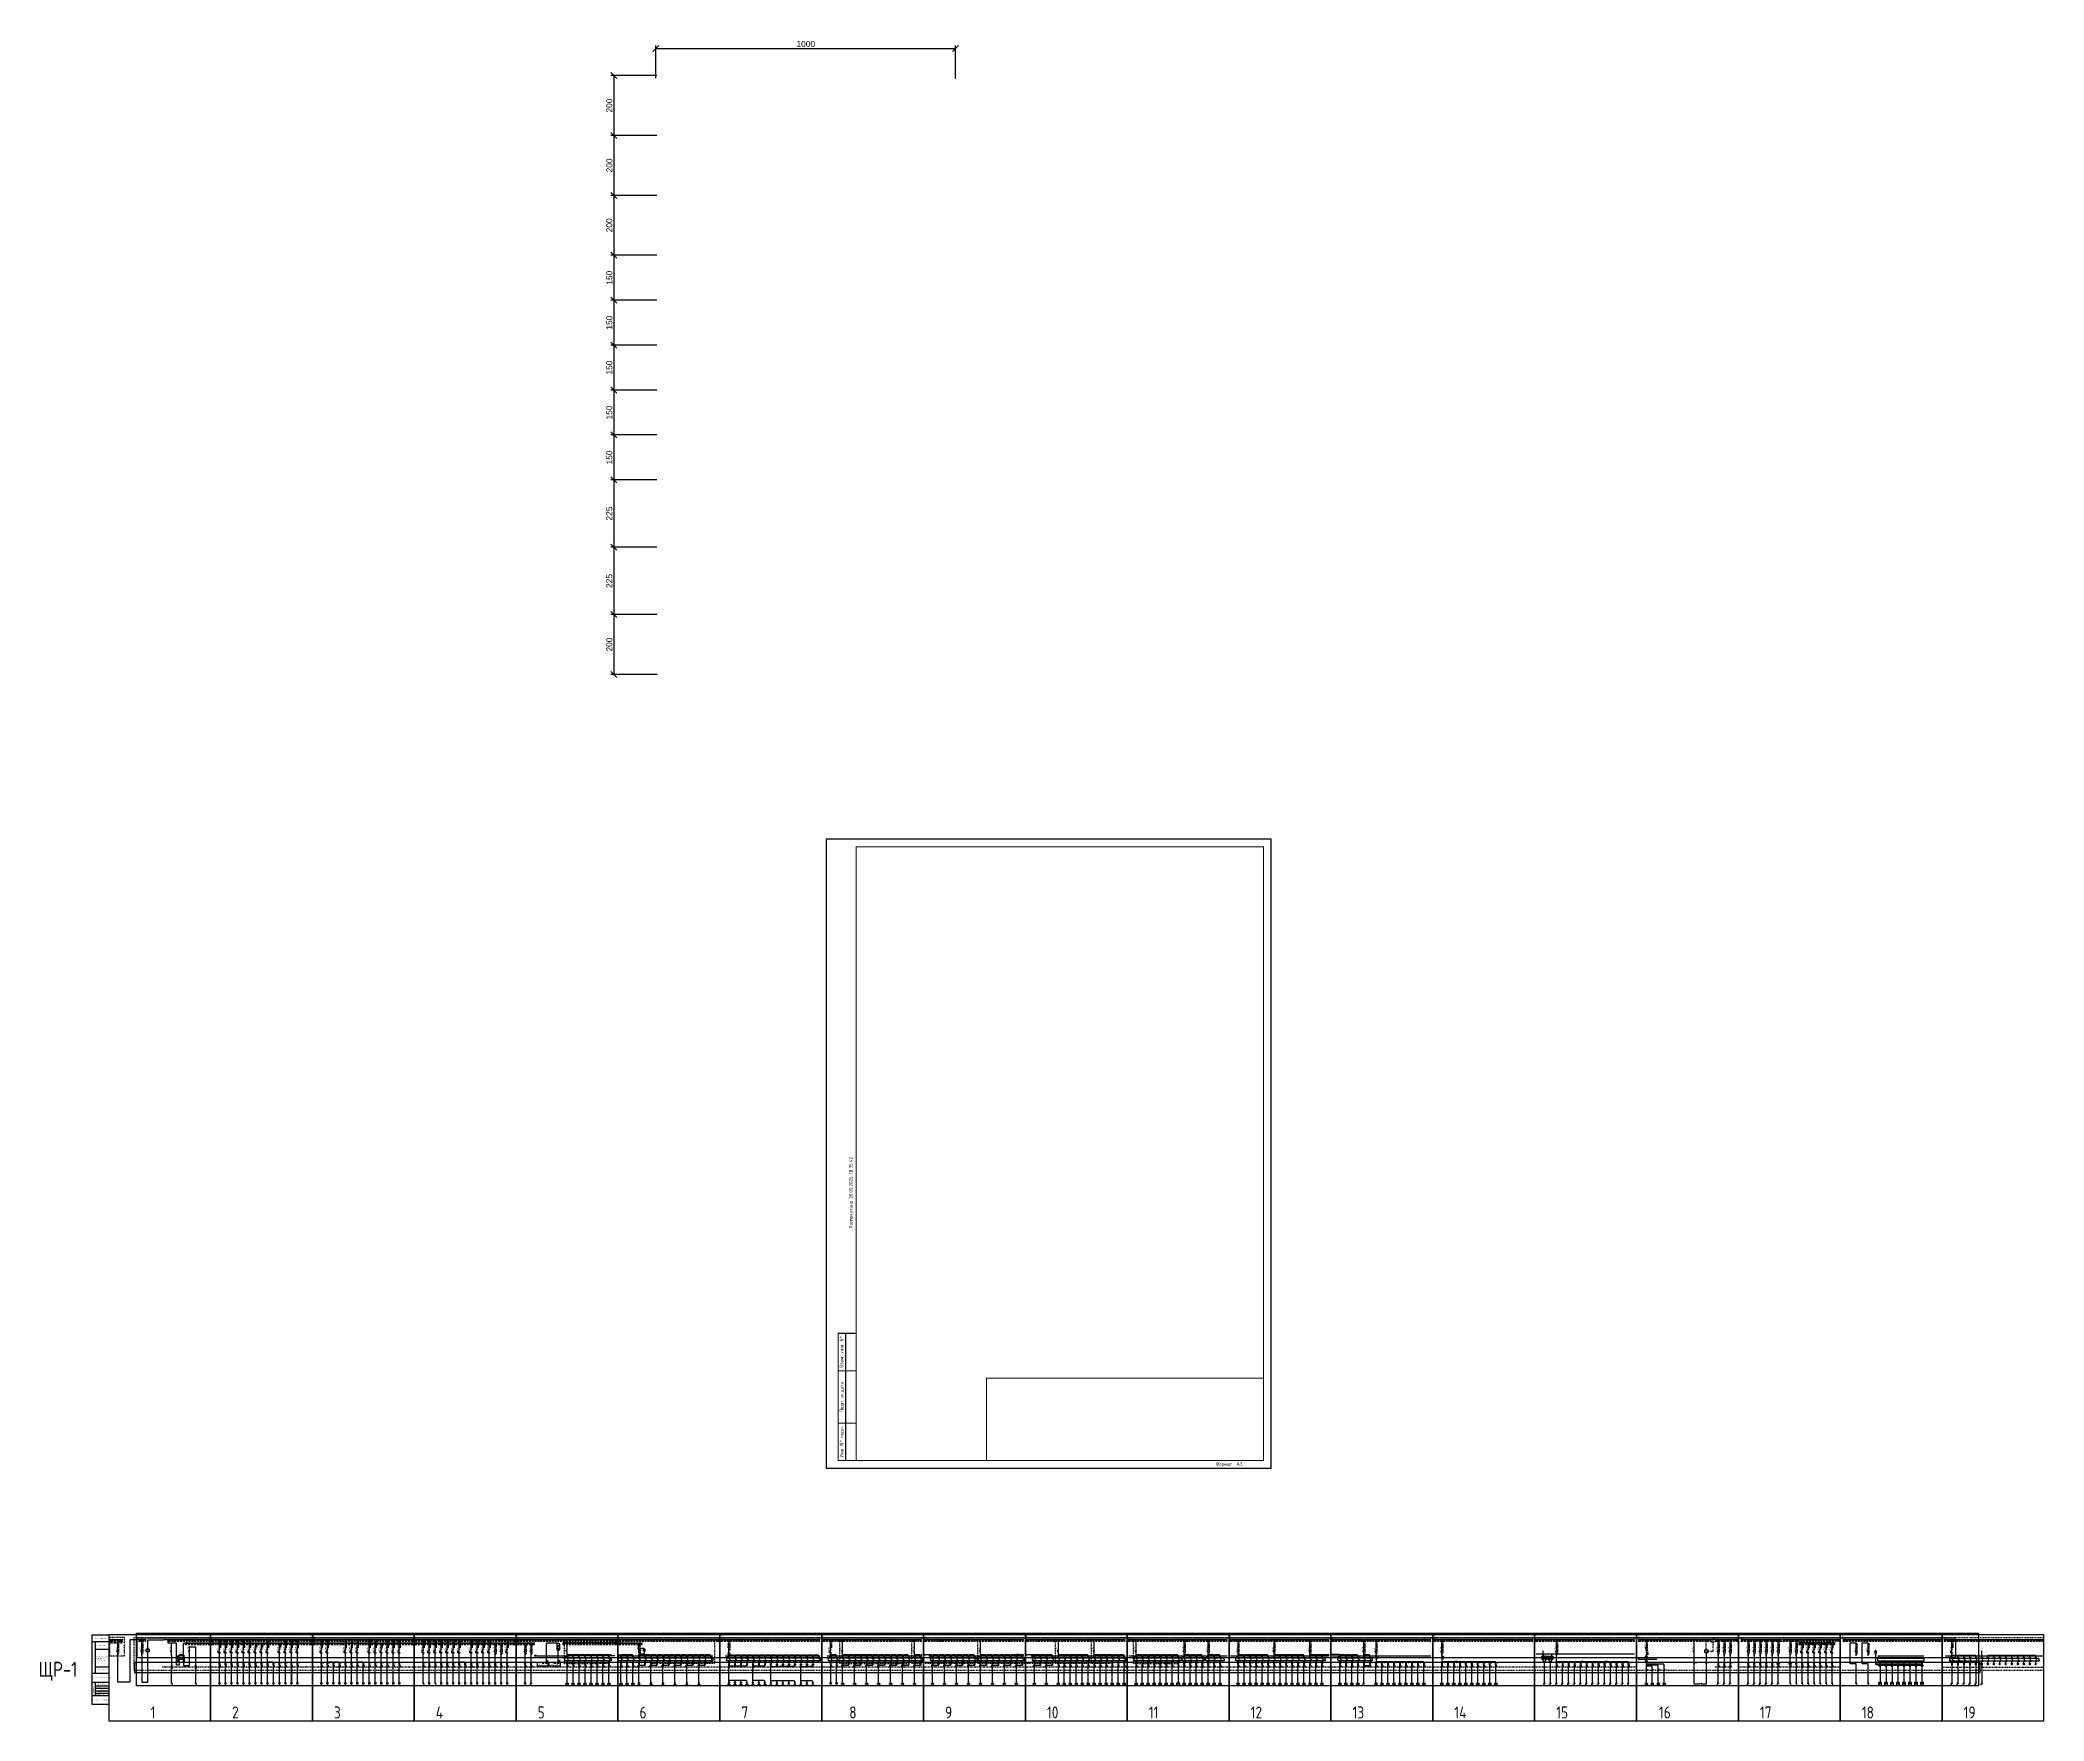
# Model space of a CAD drawing. Header units: millimetres. Extents: x -174 to 283928, y 1291 to 21053.
# Drawn here: x -174 to 6515, y 1291 to 6904 of the extents above; entities that cross this region are included whole.
import ezdxf
from ezdxf.enums import TextEntityAlignment as Align

# ---------------------------------------------------------------- set-up
doc = ezdxf.new("R2010")
doc.units = ezdxf.units.MM
for name, pattern in [('HIDDEN2', [4.7625, 3.175, -1.5875]), ('JIS_02_0.7', [1.35, 0.75, -0.6]), ('Штрихштриховая', [10.936111, 5.291667, -2.116667, 1.411111, -2.116667])]:
    doc.linetypes.add(name, pattern=pattern)
doc.layers.add('0-Область подсчета', color=152, linetype='Continuous', plot=False, transparency=0.5)
for name, color, linetype in [('09_Доп', 1, 'Continuous'), ('0_UNC_11 Мот. Оборудование', 1, 'Continuous'), ('0_UNC_13 Мот. Трассы', 1, 'Continuous'), ('0_XT', 7, 'Continuous'), ('0_Рамка', 7, 'Continuous'), ('0_ХТ', 7, 'Continuous'), ('Нумерация QF', 7, 'Continuous')]:
    doc.layers.add(name, color=color, linetype=linetype)
doc.layers.add('_0_ PE_проводник', color=3, linetype='Штрихштриховая', lineweight=20)
doc.layers.add('Таблицы', color=7, linetype='Continuous', lineweight=13)
doc.styles.get("Standard").update_dxf_attribs({"font": 'arial.ttf'})
doc.styles.add('UNC_A', font='GOST2304A.ttf')
doc.styles.add('UNC_GOST_Scheme', font='GOST2304A.ttf')
doc.styles.add('Unecom', font='GOST2304A.ttf', dxfattribs={"height": 2.5})
doc.styles.add('СПДС', font='isocpeur.ttf', dxfattribs={"width": 0.8, "height": 2.5})
doc.styles.add('СПДС 250', font='isocpeur.ttf', dxfattribs={"width": 0.8, "height": 250})
doc.dimstyles.new('ISO-25', dxfattribs={"dimtxt": 2.5, "dimasz": 2.5, "dimexe": 1.25, "dimexo": 0.625, "dimtad": 1, "dimtxsty": 'Standard', "dimcen": 2.5, "dimadec": 0, "dimazin": 0, "dimtfac": 1, "dimtmove": 0, "dimatfit": 3, "dimfxl": 1, "dimarcsym": 0})

# ---------------------------------------------------------------- blocks, each defined once
blk = doc.blocks.new('_Боковик_схема Юником')
at = {"color": 0, "lineweight": -2, "ltscale": 3}
blk.add_lwpolyline([(0, 232), (55, 232), (55, 0), (0, 0)], close=True, dxfattribs=at)
for points in [[(0, 210), (55, 210), (55, 125), (10.3, 125)], [(10.3, 210), (10.3, 105)], [(10.3, 185), (55, 185)], [(0, 105), (55, 105)], [(0, 75), (55, 75)], [(10, 75), (10, 30)], [(0, 30), (55, 30)], [(10, 62), (51.8, 62)], [(10, 62), (55, 62)], [(10, 54), (55, 54)], [(10, 46), (55, 46)], [(10, 38), (55, 38)]]:
    blk.add_lwpolyline(points, dxfattribs=at)
at = {"color": 0, "lineweight": -2, "char_height": 2.5, "attachment_point": 5, "style": 'Unecom'}
for s, insert, width in [('Данные питающей сети', (27.5, 221), 55), ('Защитный аппарат/вводной отходящей линии.\\PХарактеристика, номинальный ток, расцепитель, А.', (32.6, 155), 44.736), ('Сборные шины', (32.6, 197.5), 44.736), ('Марка и сечение проводника, длина участка', (27.5, 90), 55), ('Оборудование автоматизации', (31, 115.7), 37.884), ('Условное изображение', (32.5, 68.5), 45), ('Наименование электроприемника', (27.5, 15), 55), ('Номинальная мощность, Рн, кВт', (32.5, 42), 45), ('Номинальный ток, Iн, А', (32.5, 34), 45), ('Обозначение на плане', (32.5, 58), 45), ('Фаза', (32.5, 50), 45)]:
    blk.add_mtext(s, dxfattribs=dict(at, insert=insert, width=width))
at = {"color": 0, "lineweight": -2, "char_height": 2.5, "attachment_point": 5, "rotation": 90, "style": 'Unecom'}
for s, insert, width in [('Распределительный щит', (5.1, 157.5), 105), ('Электроприемник', (4.6, 52.5), 45)]:
    blk.add_mtext(s, dxfattribs=dict(at, insert=insert, width=width))
blk = doc.blocks.new('*U114')
at = {"linetype": 'ByBlock', "lineweight": 40}
for points in [[(0, 1.5), (0, -1.5)], [(0, 0), (37.1, 0)], [(37.1, 1.5), (37.1, -1.5)], [(0, -3.5), (0, -6.5)], [(37.1, -3.5), (37.1, -6.5)]]:
    blk.add_lwpolyline(points, dxfattribs=at)
at = {"color": 4, "linetype": 'HIDDEN2', "lineweight": 40, "ltscale": 2}
blk.add_lwpolyline([(0, -5), (37.1, -5)], dxfattribs=at)
at = {"insert": (1.2, -1.6), "char_height": 2.5, "attachment_point": 1, "style": 'UNC_A'}
blk.add_mtext_dynamic_manual_height_columns('N', width=3.844, gutter_width=12.5, heights=[0], dxfattribs=at)
at = {"style": 'UNC_A'}
blk.add_attdef('ЛИНИЯ', (1, 1.5), '', height=2.5, dxfattribs=at)
blk = doc.blocks.new('Реверс')
h = blk.add_hatch(color=256)
h.dxf.hatch_style = 1
h.paths.add_polyline_path([(0.7, -10.2), (1.1, -10.8), (2.6, -10.8), (3, -10.2), (1.9, -10.2)])
h.paths.add_polyline_path([(1.1, -10.8), (1.9, -11.9), (2.6, -10.8)])
for p, q in [((-3.7, -14), (-7.4, -7.6)), ((-4.2, -4.1), (-3.2, -3)), ((-4.2, -18.8), (-3.2, -17.7)), ((-3.7, -8), (-3.7, -4.1)), ((-3.7, -17.8), (-3.7, -14)), ((11.1, -14), (7.4, -7.6)), ((10.6, -4.1), (11.7, -3)), ((10.6, -18.8), (11.7, -17.7)), ((11.1, -8), (11.1, -4.1)), ((11.1, -17.8), (11.1, -14))]:
    blk.add_line(p, q)
at = {"linetype": 'HIDDEN2', "lineweight": 25}
blk.add_lwpolyline([(13.7, 0), (-8.7, 0), (-8.7, -21.8), (13.7, -21.8)], close=True, dxfattribs=at)
for points in [[(-3.7, -8), (-7.4, -8)], [(-5.5, -10.8), (9.3, -10.8)]]:
    blk.add_lwpolyline(points)
blk.add_lwpolyline([(1.9, -10.2), (0.7, -10.2), (1.9, -11.9), (3, -10.2)], close=True)
for centre in [(-3.7, -3.6), (-3.7, -18.3), (11.1, -3.6), (11.1, -18.3)]:
    blk.add_circle(centre, 0.5)
blk = doc.blocks.new('*U28')
at = {"lineweight": 25}
blk.add_line((-0.7, -0.7), (0.7, 0.7), dxfattribs=at)
blk = doc.blocks.new('*U268')
for p, q in [((0, -42.8), (-3.5, -36.7)), ((-0.4, -36.6), (0.4, -35.9)), ((0.4, -36.6), (-0.4, -35.9)), ((0, -36.3), (0, -12.1)), ((0, -54.3), (0, -42.8))]:
    blk.add_line(p, q)
blk.add_lwpolyline([(-2.1, -41.1), (-3.1, -39.4), (-2.3, -38.9), (-1.3, -40.6)], close=True)
blk.add_circle((0, -12.1), 0.5)
at = {"insert": (-6.2, -24.9), "char_height": 2.5, "attachment_point": 1, "style": 'Unecom'}
blk.add_mtext_dynamic_manual_height_columns('\\pxql;QF', width=5.707, gutter_width=12.5, heights=[4.37], dxfattribs=at)
at = {"style": 'Unecom'}
for tag, p in [('P', (-3.4, -30.4)), ('A', (-1.7, -33.3))]:
    blk.add_attdef(tag, text='', height=2.5, dxfattribs=at).set_placement(p, align=Align.RIGHT)
blk.add_attdef('N', (-3.2, -27.4), '', height=2.5, dxfattribs=at)
blk = doc.blocks.new('*U107')
at = {"layer": 'Таблицы'}
h = blk.add_hatch(color=1, dxfattribs=at)
h.dxf.hatch_style = 1
h.paths.add_polyline_path([(45, 0, 1), (-45, 0, 1)])
at = {"layer": 'Таблицы', "color": 1}
blk.add_circle((0, 0), 44.8, dxfattribs=at)
blk.add_spline([(0, 0), (63, 21), (148, 72), (228, 58)], degree=3, dxfattribs=at)
blk = doc.blocks.new('*U108')
at = {"layer": 'Таблицы'}
h = blk.add_hatch(color=1, dxfattribs=at)
h.dxf.hatch_style = 1
h.paths.add_polyline_path([(45, 0, 1), (-45, 0, 1)])
at = {"layer": 'Таблицы', "color": 1}
blk.add_circle((0, 0), 44.8, dxfattribs=at)
blk.add_spline([(0, 0), (63, 21), (148, 72), (228, 58)], degree=3, dxfattribs=at)
blk = doc.blocks.new('*U236')
at = {"lineweight": 40}
for p, q in [((136.1, 0), (134.1, 1.5)), ((136.1, 0), (134.1, -1.5)), ((136.1, -5), (134.1, -3.5)), ((136.1, -5), (134.1, -6.5))]:
    blk.add_line(p, q, dxfattribs=at)
at = {"linetype": 'ByBlock', "lineweight": 40}
for points in [[(0, 1.5), (0, -1.5)], [(0, 0), (136.1, 0)], [(0, -3.5), (0, -6.5)]]:
    blk.add_lwpolyline(points, dxfattribs=at)
at = {"color": 4, "linetype": 'HIDDEN2', "lineweight": 40, "ltscale": 2}
blk.add_lwpolyline([(0, -5), (136.1, -5)], dxfattribs=at)
at = {"insert": (1.2, -1.6), "char_height": 2.5, "attachment_point": 1, "style": 'UNC_A'}
blk.add_mtext_dynamic_manual_height_columns('N', width=3.844, gutter_width=12.5, heights=[0], dxfattribs=at)
at = {"style": 'UNC_A'}
blk.add_attdef('ЛИНИЯ', (1, 1.5), '', height=2.5, dxfattribs=at)
blk = doc.blocks.new('*U109')
at = {"lineweight": 25}
for p, q in [((-0.7, -0.7), (0.7, 0.7)), ((-0.7, -1.7), (0.7, -0.3)), ((-0.7, -2.7), (0.7, -1.3))]:
    blk.add_line(p, q, dxfattribs=at)
blk = doc.blocks.new('*U110')
at = {"lineweight": 25}
for p, q in [((-0.7, -0.7), (0.7, 0.7)), ((-0.7, -1.7), (0.7, -0.3)), ((-0.7, -2.7), (0.7, -1.3))]:
    blk.add_line(p, q, dxfattribs=at)
blk = doc.blocks.new('*U87')
for p, q in [((0, -42.8), (-3.5, -36.7)), ((-0.4, -36.6), (0.4, -35.9)), ((0.4, -36.6), (-0.4, -35.9)), ((0, -36.3), (0, -1.2)), ((0, -54.3), (0, -42.8))]:
    blk.add_line(p, q)
at = {"color": 4, "linetype": 'HIDDEN2'}
for p in [(0, -51.6), (3, -6.2)]:
    blk.add_line(p, (3, -48.6), dxfattribs=at)
blk.add_lwpolyline([(-2.1, -41.1), (-3.1, -39.4), (-2.3, -38.9), (-1.3, -40.6)], close=True)
for centre in [(0, -1.2), (3, -6.2)]:
    blk.add_circle(centre, 0.5)
at = {"insert": (-6.2, -24.9), "char_height": 2.5, "attachment_point": 1, "style": 'Unecom'}
blk.add_mtext_dynamic_manual_height_columns('\\pxql;QF', width=5.707, gutter_width=12.5, heights=[4.37], dxfattribs=at)
at = {"style": 'Unecom'}
for tag, p in [('P', (-3.4, -30.4)), ('A', (-1.7, -33.3))]:
    blk.add_attdef(tag, text='', height=2.5, dxfattribs=at).set_placement(p, align=Align.RIGHT)
blk.add_attdef('N', (-3.2, -27.4), '', height=2.5, dxfattribs=at)
blk = doc.blocks.new('*U111')
at = {"lineweight": 25}
for p, q in [((-0.7, -0.7), (0.7, 0.7)), ((-0.7, -1.7), (0.7, -0.3)), ((-0.7, -2.7), (0.7, -1.3))]:
    blk.add_line(p, q, dxfattribs=at)
blk = doc.blocks.new('*U235')
at = {"lineweight": 40}
for p, q in [((80.1, 0), (78.1, 1.5)), ((80.1, 0), (78.1, -1.5)), ((80.1, -5), (78.1, -3.5)), ((80.1, -5), (78.1, -6.5))]:
    blk.add_line(p, q, dxfattribs=at)
at = {"linetype": 'ByBlock', "lineweight": 40}
for points in [[(0, 1.5), (0, -1.5)], [(0, 0), (80.1, 0)], [(0, -3.5), (0, -6.5)]]:
    blk.add_lwpolyline(points, dxfattribs=at)
at = {"color": 4, "linetype": 'HIDDEN2', "lineweight": 40, "ltscale": 2}
blk.add_lwpolyline([(0, -5), (80.1, -5)], dxfattribs=at)
at = {"insert": (1.2, -1.6), "char_height": 2.5, "attachment_point": 1, "style": 'UNC_A'}
blk.add_mtext_dynamic_manual_height_columns('N', width=3.844, gutter_width=12.5, heights=[0], dxfattribs=at)
at = {"style": 'UNC_A'}
blk.add_attdef('ЛИНИЯ', (1, 1.5), '', height=2.5, dxfattribs=at)
blk = doc.blocks.new('XT')
at = {"color": 32, "true_color": 0xcd6928}
for p, q in [((0.8, 0), (-1, -1.8)), ((1, -0.2), (-0.8, -2))]:
    blk.add_line(p, q, dxfattribs=at)
at = {"color": 5}
for p, q in [((0.8, -2), (-1, -3.8)), ((1, -2.2), (-0.8, -4))]:
    blk.add_line(p, q, dxfattribs=at)
at = {"color": 3}
for p, q in [((0.8, -4), (-1, -5.8)), ((1, -4.2), (-0.8, -6))]:
    blk.add_line(p, q, dxfattribs=at)
at = {"color": 32, "true_color": 0xcd6928}
blk.add_circle((0, -1), 1, dxfattribs=at)
at = {"color": 5}
blk.add_circle((0, -3), 1, dxfattribs=at)
at = {"color": 3}
blk.add_circle((0, -5), 1, dxfattribs=at)
at = {"style": 'UNC_A'}
blk.add_attdef('1', (1.7, 0.1), '', height=2.5, dxfattribs=at)
blk = doc.blocks.new('*U86')
at = {"lineweight": 40}
for p, q in [((0, 0), (-2, 1.5)), ((0, 0), (-2, -1.5)), ((333.2, 0), (331.2, 1.5)), ((333.2, 0), (331.2, -1.5)), ((0, -5), (-2, -3.5)), ((0, -5), (-2, -6.5)), ((333.2, -5), (331.2, -3.5)), ((333.2, -5), (331.2, -6.5))]:
    blk.add_line(p, q, dxfattribs=at)
at = {"linetype": 'ByBlock', "lineweight": 40}
blk.add_lwpolyline([(0, 0), (333.2, 0)], dxfattribs=at)
at = {"color": 4, "linetype": 'HIDDEN2', "lineweight": 40, "ltscale": 2}
blk.add_lwpolyline([(0, -5), (333.2, -5)], dxfattribs=at)
at = {"insert": (1.2, -1.6), "char_height": 2.5, "attachment_point": 1, "style": 'UNC_A'}
blk.add_mtext_dynamic_manual_height_columns('N', width=3.844, gutter_width=12.5, heights=[0], dxfattribs=at)
at = {"style": 'UNC_A'}
blk.add_attdef('ЛИНИЯ', (1, 1.5), '', height=2.5, dxfattribs=at)
blk = doc.blocks.new('*U117')
for p, q in [((-4.1, -44.7), (-4.1, -39.8)), ((-4.1, -39.8), (-2.9, -39.8)), ((-2.4, -44.7), (-4.1, -44.7)), ((0, -42.8), (-3.5, -36.7)), ((-0.4, -36.6), (0.4, -35.9)), ((0.4, -36.6), (-0.4, -35.9)), ((0, -36.3), (0, -1.2)), ((0, -54.3), (0, -42.8))]:
    blk.add_line(p, q)
at = {"color": 4, "linetype": 'HIDDEN2'}
for p in [(0, -33.2), (3, -6.2)]:
    blk.add_line(p, (3, -30.2), dxfattribs=at)
blk.add_lwpolyline([(-2.1, -41.1), (-3.1, -39.4), (-2.3, -38.9), (-1.3, -40.6)], close=True)
for centre in [(0, -1.2), (3, -6.2)]:
    blk.add_circle(centre, 0.5)
blk.add_ellipse((0, -44.7), major_axis=(-2.42, 0), ratio=0.530622)
at = {"insert": (-7.9, -24.9), "char_height": 2.5, "attachment_point": 1, "style": 'Unecom'}
blk.add_mtext_dynamic_manual_height_columns('\\pxql;QFD', width=5.707, gutter_width=12.5, heights=[4.37], dxfattribs=at)
at = {"style": 'Unecom'}
for tag, p in [('МА', (-1.7, -36.1)), ('P', (-3.4, -30.4)), ('A', (-1.7, -33.3))]:
    blk.add_attdef(tag, text='', height=2.5, dxfattribs=at).set_placement(p, align=Align.RIGHT)
blk.add_attdef('N', (-3.2, -27.4), '', height=2.5, dxfattribs=at)
blk = doc.blocks.new('*U80')
for p, q in [((-4.1, -44.7), (-4.1, -39.8)), ((-4.1, -39.8), (-2.9, -39.8)), ((-2.4, -44.7), (-4.1, -44.7)), ((0, -42.8), (-3.5, -36.7)), ((-0.4, -36.6), (0.4, -35.9)), ((0.4, -36.6), (-0.4, -35.9)), ((0, -36.3), (0, -1.2)), ((0, -54.3), (0, -42.8))]:
    blk.add_line(p, q)
at = {"color": 4, "linetype": 'HIDDEN2'}
for p in [(0, -33.2), (3, -6.2)]:
    blk.add_line(p, (3, -30.2), dxfattribs=at)
blk.add_lwpolyline([(-2.1, -41.1), (-3.1, -39.4), (-2.3, -38.9), (-1.3, -40.6)], close=True)
for centre in [(0, -1.2), (3, -6.2)]:
    blk.add_circle(centre, 0.5)
blk.add_ellipse((0, -44.7), major_axis=(-2.42, 0), ratio=0.530622)
at = {"insert": (-7.9, -24.9), "char_height": 2.5, "attachment_point": 1, "style": 'Unecom'}
blk.add_mtext_dynamic_manual_height_columns('\\pxql;QFD', width=5.707, gutter_width=12.5, heights=[4.37], dxfattribs=at)
at = {"style": 'Unecom'}
for tag, p in [('МА', (-1.7, -36.1)), ('P', (-3.4, -30.4)), ('A', (-1.7, -33.3))]:
    blk.add_attdef(tag, text='', height=2.5, dxfattribs=at).set_placement(p, align=Align.RIGHT)
blk.add_attdef('N', (-3.2, -27.4), '', height=2.5, dxfattribs=at)
blk = doc.blocks.new('*U83')
for p, q in [((-4.1, -44.7), (-4.1, -39.8)), ((-4.1, -39.8), (-2.9, -39.8)), ((-2.4, -44.7), (-4.1, -44.7)), ((0, -42.8), (-3.5, -36.7)), ((-0.4, -36.6), (0.4, -35.9)), ((0.4, -36.6), (-0.4, -35.9)), ((0, -36.3), (0, -1.2)), ((0, -54.3), (0, -42.8))]:
    blk.add_line(p, q)
at = {"color": 4, "linetype": 'HIDDEN2'}
for p in [(0, -33.2), (3, -6.2)]:
    blk.add_line(p, (3, -30.2), dxfattribs=at)
blk.add_lwpolyline([(-2.1, -41.1), (-3.1, -39.4), (-2.3, -38.9), (-1.3, -40.6)], close=True)
for centre in [(0, -1.2), (3, -6.2)]:
    blk.add_circle(centre, 0.5)
blk.add_ellipse((0, -44.7), major_axis=(-2.42, 0), ratio=0.530622)
at = {"insert": (-7.9, -24.9), "char_height": 2.5, "attachment_point": 1, "style": 'Unecom'}
blk.add_mtext_dynamic_manual_height_columns('\\pxql;QFD', width=5.707, gutter_width=12.5, heights=[4.37], dxfattribs=at)
at = {"style": 'Unecom'}
for tag, p in [('МА', (-1.7, -36.1)), ('P', (-3.4, -30.4)), ('A', (-1.7, -33.3))]:
    blk.add_attdef(tag, text='', height=2.5, dxfattribs=at).set_placement(p, align=Align.RIGHT)
blk.add_attdef('N', (-3.2, -27.4), '', height=2.5, dxfattribs=at)
blk = doc.blocks.new('*U85')
for p, q in [((-4.1, -44.7), (-4.1, -39.8)), ((-4.1, -39.8), (-2.9, -39.8)), ((-2.4, -44.7), (-4.1, -44.7)), ((0, -42.8), (-3.5, -36.7)), ((-0.4, -36.6), (0.4, -35.9)), ((0.4, -36.6), (-0.4, -35.9)), ((0, -36.3), (0, -1.2)), ((0, -54.3), (0, -42.8))]:
    blk.add_line(p, q)
at = {"color": 4, "linetype": 'HIDDEN2'}
for p in [(0, -33.2), (3, -6.2)]:
    blk.add_line(p, (3, -30.2), dxfattribs=at)
blk.add_lwpolyline([(-2.1, -41.1), (-3.1, -39.4), (-2.3, -38.9), (-1.3, -40.6)], close=True)
for centre in [(0, -1.2), (3, -6.2)]:
    blk.add_circle(centre, 0.5)
blk.add_ellipse((0, -44.7), major_axis=(-2.42, 0), ratio=0.530622)
at = {"insert": (-7.9, -24.9), "char_height": 2.5, "attachment_point": 1, "style": 'Unecom'}
blk.add_mtext_dynamic_manual_height_columns('\\pxql;QFD', width=5.707, gutter_width=12.5, heights=[4.37], dxfattribs=at)
at = {"style": 'Unecom'}
for tag, p in [('МА', (-1.7, -36.1)), ('P', (-3.4, -30.4)), ('A', (-1.7, -33.3))]:
    blk.add_attdef(tag, text='', height=2.5, dxfattribs=at).set_placement(p, align=Align.RIGHT)
blk.add_attdef('N', (-3.2, -27.4), '', height=2.5, dxfattribs=at)
blk = doc.blocks.new('*U81')
for p, q in [((-4.1, -44.7), (-4.1, -39.8)), ((-4.1, -39.8), (-2.9, -39.8)), ((-2.4, -44.7), (-4.1, -44.7)), ((0, -42.8), (-3.5, -36.7)), ((-0.4, -36.6), (0.4, -35.9)), ((0.4, -36.6), (-0.4, -35.9)), ((0, -36.3), (0, -12)), ((0, -54.3), (0, -42.8))]:
    blk.add_line(p, q)
at = {"color": 4, "linetype": 'HIDDEN2'}
for p in [(0, -33.2), (3, -17)]:
    blk.add_line(p, (3, -30.2), dxfattribs=at)
blk.add_lwpolyline([(-2.1, -41.1), (-3.1, -39.4), (-2.3, -38.9), (-1.3, -40.6)], close=True)
for centre in [(0, -12), (3, -17)]:
    blk.add_circle(centre, 0.5)
blk.add_ellipse((0, -44.7), major_axis=(-2.42, 0), ratio=0.530622)
at = {"insert": (-7.9, -24.9), "char_height": 2.5, "attachment_point": 1, "style": 'Unecom'}
blk.add_mtext_dynamic_manual_height_columns('\\pxql;QFD', width=5.707, gutter_width=12.5, heights=[4.37], dxfattribs=at)
at = {"style": 'Unecom'}
for tag, p in [('МА', (-1.7, -36.1)), ('P', (-3.4, -30.4)), ('A', (-1.7, -33.3))]:
    blk.add_attdef(tag, text='', height=2.5, dxfattribs=at).set_placement(p, align=Align.RIGHT)
blk.add_attdef('N', (-3.2, -27.4), '', height=2.5, dxfattribs=at)
blk = doc.blocks.new('*U294')
for p, q in [((-4.1, -44.7), (-4.1, -39.8)), ((-4.1, -39.8), (-2.9, -39.8)), ((-2.4, -44.7), (-4.1, -44.7)), ((0, -42.8), (-3.5, -36.7)), ((-0.4, -36.6), (0.4, -35.9)), ((0.4, -36.6), (-0.4, -35.9)), ((0, -36.3), (0, -12)), ((0, -54.3), (0, -42.8))]:
    blk.add_line(p, q)
at = {"color": 4, "linetype": 'HIDDEN2'}
for p in [(0, -33.2), (3, -17)]:
    blk.add_line(p, (3, -30.2), dxfattribs=at)
blk.add_lwpolyline([(-2.1, -41.1), (-3.1, -39.4), (-2.3, -38.9), (-1.3, -40.6)], close=True)
for centre in [(0, -12), (3, -17)]:
    blk.add_circle(centre, 0.5)
blk.add_ellipse((0, -44.7), major_axis=(-2.42, 0), ratio=0.530622)
at = {"insert": (-7.9, -24.9), "char_height": 2.5, "attachment_point": 1, "style": 'Unecom'}
blk.add_mtext_dynamic_manual_height_columns('\\pxql;QFD', width=5.707, gutter_width=12.5, heights=[4.37], dxfattribs=at)
at = {"style": 'Unecom'}
for tag, p in [('МА', (-1.7, -36.1)), ('P', (-3.4, -30.4)), ('A', (-1.7, -33.3))]:
    blk.add_attdef(tag, text='', height=2.5, dxfattribs=at).set_placement(p, align=Align.RIGHT)
blk.add_attdef('N', (-3.2, -27.4), '', height=2.5, dxfattribs=at)
blk = doc.blocks.new('*U239')
at = {"lineweight": 40}
for p, q in [((0, 0), (-2, 1.5)), ((0, 0), (-2, -1.5)), ((0, -5), (-2, -3.5)), ((0, -5), (-2, -6.5))]:
    blk.add_line(p, q, dxfattribs=at)
at = {"linetype": 'ByBlock', "lineweight": 40}
for points in [[(0, 0), (55.7, 0)], [(55.7, 1.5), (55.7, -1.5)], [(55.7, -3.5), (55.7, -6.5)]]:
    blk.add_lwpolyline(points, dxfattribs=at)
at = {"color": 4, "linetype": 'HIDDEN2', "lineweight": 40, "ltscale": 2}
blk.add_lwpolyline([(0, -5), (55.7, -5)], dxfattribs=at)
at = {"insert": (1.2, -1.6), "char_height": 2.5, "attachment_point": 1, "style": 'UNC_A'}
blk.add_mtext_dynamic_manual_height_columns('N', width=3.844, gutter_width=12.5, heights=[0], dxfattribs=at)
at = {"style": 'UNC_A'}
blk.add_attdef('ЛИНИЯ', (1, 1.5), '', height=2.5, dxfattribs=at)
blk = doc.blocks.new('*U118')
for p, q in [((0, -42.8), (-3.5, -36.7)), ((-0.4, -36.6), (0.4, -35.9)), ((0.4, -36.6), (-0.4, -35.9)), ((0, -36.3), (0, -12.1)), ((0, -54.3), (0, -42.8))]:
    blk.add_line(p, q)
at = {"color": 4, "linetype": 'HIDDEN2'}
for p in [(0, -51.6), (3, -17.1)]:
    blk.add_line(p, (3, -48.6), dxfattribs=at)
blk.add_lwpolyline([(-2.1, -41.1), (-3.1, -39.4), (-2.3, -38.9), (-1.3, -40.6)], close=True)
for centre in [(0, -12.1), (3, -17.1)]:
    blk.add_circle(centre, 0.5)
at = {"insert": (-6.2, -24.9), "char_height": 2.5, "attachment_point": 1, "style": 'Unecom'}
blk.add_mtext_dynamic_manual_height_columns('\\pxql;QF', width=5.707, gutter_width=12.5, heights=[4.37], dxfattribs=at)
at = {"style": 'Unecom'}
for tag, p in [('P', (-3.4, -30.4)), ('A', (-1.7, -33.3))]:
    blk.add_attdef(tag, text='', height=2.5, dxfattribs=at).set_placement(p, align=Align.RIGHT)
blk.add_attdef('N', (-3.2, -27.4), '', height=2.5, dxfattribs=at)
blk = doc.blocks.new('*U78')
h = blk.add_hatch()
h.set_pattern_fill('ANGLE', color=0)
h.set_pattern_definition([(0, (-2.5674, 3.856), (0, 6.985), [5.08, -1.905]), (90, (-2.5674, 3.856), (-6.985, 4e-16), [5.08, -1.905])])
h.paths.add_polyline_path([(1.2, -1.3, 1), (-1.3, -1.3, 1)])
at = {"linetype": 'ByBlock'}
h = blk.add_hatch(color=0, dxfattribs=at)
h.dxf.hatch_style = 1
h.paths.add_polyline_path([(1.2, -1.3, 1), (-1.3, -1.3, 1)])
at = {"color": 0, "linetype": 'ByBlock'}
blk.add_circle((0, -1.3), 1.25, dxfattribs=at)
at = {"color": 0, "linetype": 'ByBlock', "start_tangent": (-9.510702, -2.8276), "end_tangent": (-11.984182, -3.983771)}
blk.add_spline([(0, -1.3), (-4.5, -7.9)], degree=3, dxfattribs=at)
blk = doc.blocks.new('24-4')
for p, q in [((0, 19.8), (0, 23.7)), ((0, 17.8), (0, 15)), ((0, 15), (3.7, 8.6)), ((0, 9), (0, 5.9)), ((0, 0), (0, 3.9)), ((20, 19.8), (20, 23.7)), ((20, 17.8), (20, 15)), ((20, 15), (23.7, 8.6)), ((20, 9), (20, 5.9)), ((20, 0), (20, 3.9)), ((40, 19.8), (40, 23.7)), ((40, 17.8), (40, 15)), ((40, 15), (43.7, 8.6)), ((40, 9), (40, 5.9)), ((40, 0), (40, 3.9)), ((60, 19.8), (60, 23.7)), ((60, 17.8), (60, 15)), ((60, 15), (63.7, 8.6)), ((60, 9), (60, 5.9)), ((60, 0), (60, 3.9)), ((80, 19.8), (80, 23.7)), ((80, 17.8), (80, 15)), ((80, 15), (83.7, 8.6)), ((80, 9), (80, 5.9)), ((80, 0), (80, 3.9)), ((100, 19.8), (100, 23.7)), ((100, 17.8), (100, 15)), ((100, 15), (103.7, 8.6)), ((100, 9), (100, 5.9)), ((100, 0), (100, 3.9)), ((120, 19.8), (120, 23.7)), ((120, 17.8), (120, 15)), ((120, 15), (123.7, 8.6)), ((120, 9), (120, 5.9)), ((120, 0), (120, 3.9)), ((140, 19.8), (140, 23.7)), ((140, 17.8), (140, 15)), ((140, 15), (143.7, 8.6)), ((140, 9), (140, 5.9)), ((140, 0), (140, 3.9)), ((160, 19.8), (160, 23.7)), ((160, 17.8), (160, 15)), ((160, 15), (163.7, 8.6)), ((160, 9), (160, 5.9)), ((160, 0), (160, 3.9)), ((180, 19.8), (180, 23.7)), ((180, 17.8), (180, 15)), ((180, 15), (183.7, 8.6)), ((180, 9), (180, 5.9)), ((180, 0), (180, 3.9)), ((200, 19.8), (200, 23.7)), ((200, 17.8), (200, 15)), ((200, 15), (203.7, 8.6)), ((200, 9), (200, 5.9)), ((200, 0), (200, 3.9)), ((220, 19.8), (220, 23.7)), ((220, 17.8), (220, 15)), ((220, 15), (223.7, 8.6)), ((220, 9), (220, 5.9)), ((220, 0), (220, 3.9)), ((240, 19.8), (240, 23.7)), ((240, 17.8), (240, 15)), ((240, 15), (243.7, 8.6)), ((240, 9), (240, 5.9)), ((240, 0), (240, 3.9)), ((260, 19.8), (260, 23.7)), ((260, 17.8), (260, 15)), ((260, 15), (263.7, 8.6)), ((260, 9), (260, 5.9)), ((260, 0), (260, 3.9)), ((280, 19.8), (280, 23.7)), ((280, 17.8), (280, 15)), ((280, 15), (283.7, 8.6)), ((280, 9), (280, 5.9)), ((280, 0), (280, 3.9)), ((300, 19.8), (300, 23.7)), ((300, 17.8), (300, 15)), ((300, 15), (303.7, 8.6)), ((300, 9), (300, 5.9)), ((300, 0), (300, 3.9))]:
    blk.add_line(p, q)
for points in [[(-10, 16.7), (306.8, 16.7)], [(306.8, 6.7), (-9.9, 6.7)], [(306.8, 16.7), (306.8, 6.7)]]:
    blk.add_lwpolyline(points)
at = {"linetype": 'ByBlock', "lineweight": -2}
for points in [[(1.1, 19.4), (-1.1, 18.3)], [(1.1, 4.3), (-1.1, 5.4)], [(21.1, 19.4), (18.9, 18.3)], [(21.1, 4.3), (18.9, 5.4)], [(41.1, 19.4), (38.9, 18.3)], [(41.1, 4.3), (38.9, 5.4)], [(61.1, 19.4), (58.9, 18.3)], [(61.1, 4.3), (58.9, 5.4)], [(81.1, 19.4), (78.9, 18.3)], [(81.1, 4.3), (78.9, 5.4)], [(101.1, 19.4), (98.9, 18.3)], [(101.1, 4.3), (98.9, 5.4)], [(121.1, 19.4), (118.9, 18.3)], [(121.1, 4.3), (118.9, 5.4)], [(141.1, 19.4), (138.9, 18.3)], [(141.1, 4.3), (138.9, 5.4)], [(161.1, 19.4), (158.9, 18.3)], [(161.1, 4.3), (158.9, 5.4)], [(181.1, 19.4), (178.9, 18.3)], [(181.1, 4.3), (178.9, 5.4)], [(201.1, 19.4), (198.9, 18.3)], [(201.1, 4.3), (198.9, 5.4)], [(221.1, 19.4), (218.9, 18.3)], [(221.1, 4.3), (218.9, 5.4)], [(241.1, 19.4), (238.9, 18.3)], [(241.1, 4.3), (238.9, 5.4)], [(261.1, 19.4), (258.9, 18.3)], [(261.1, 4.3), (258.9, 5.4)], [(281.1, 19.4), (278.9, 18.3)], [(281.1, 4.3), (278.9, 5.4)], [(301.1, 19.4), (298.9, 18.3)], [(301.1, 4.3), (298.9, 5.4)]]:
    blk.add_lwpolyline(points, dxfattribs=at)
for centre in [(0, 18.8), (0, 4.9), (20, 18.8), (20, 4.9), (40, 18.8), (40, 4.9), (60, 18.8), (60, 4.9), (80, 18.8), (80, 4.9), (100, 18.8), (100, 4.9), (120, 18.8), (120, 4.9), (140, 18.8), (140, 4.9), (160, 18.8), (160, 4.9), (180, 18.8), (180, 4.9), (200, 18.8), (200, 4.9), (220, 18.8), (220, 4.9), (240, 18.8), (240, 4.9), (260, 18.8), (260, 4.9), (280, 18.8), (280, 4.9), (300, 18.8), (300, 4.9)]:
    blk.add_circle(centre, 1)
blk.add_open_spline([(-10, 16.7), (-12.6, 12.9), (-6.6, 10.3), (-9.9, 6.7), (-9.9, 6.7)], degree=3)
at = {"char_height": 2.5, "attachment_point": 1, "style": 'UNC_A'}
for s, width, heights, insert in [('9', 4.985, [3.08], (-1.8, 13.5)), ('IN', 3.09, [3.08], (1.8, 20.3)), ('OUT', 4.68, [3.08], (1.8, 6.3)), ('10', 4.985, [3.08], (18.2, 13.5)), ('IN', 3.09, [3.08], (21.8, 20.3)), ('OUT', 4.68, [3.08], (21.8, 6.3)), ('11', 4.985, [3.08], (38.2, 13.5)), ('IN', 3.09, [3.08], (41.8, 20.3)), ('OUT', 4.68, [3.08], (41.8, 6.3)), ('12', 4.985, [3.08], (58.2, 13.5)), ('IN', 3.09, [3.08], (61.8, 20.3)), ('OUT', 4.68, [3.08], (61.8, 6.3)), ('13', 4.985, [3.08], (78.2, 13.5)), ('IN', 3.09, [3.08], (81.8, 20.3)), ('OUT', 4.68, [3.08], (81.8, 6.3)), ('14', 4.985, [3.08], (98.2, 13.5)), ('IN', 3.09, [3.08], (101.8, 20.3)), ('OUT', 4.68, [3.08], (101.8, 6.3)), ('15', 4.985, [3.08], (118.2, 13.5)), ('IN', 3.09, [3.08], (121.8, 20.3)), ('OUT', 4.68, [3.08], (121.8, 6.3)), ('16', 4.985, [3.08], (138.2, 13.5)), ('IN', 3.09, [3.08], (141.8, 20.3)), ('OUT', 4.68, [3.08], (141.8, 6.3)), ('17', 4.985, [3.08], (158.2, 13.5)), ('IN', 3.09, [3.08], (161.8, 20.3)), ('OUT', 4.68, [3.08], (161.8, 6.3)), ('18', 14.312, [4.09], (178.2, 13.5)), ('IN', 3.09, [3.08], (181.8, 20.3)), ('OUT', 4.68, [3.08], (181.8, 6.3)), ('19', 4.985, [3.08], (198.2, 13.5)), ('IN', 3.09, [3.08], (201.8, 20.3)), ('OUT', 4.68, [3.08], (201.8, 6.3)), ('20', 4.985, [3.08], (218.2, 13.5)), ('IN', 3.09, [3.08], (221.8, 20.3)), ('OUT', 4.68, [3.08], (221.8, 6.3)), ('21', 4.985, [3.08], (238.2, 13.5)), ('IN', 3.09, [3.08], (241.8, 20.3)), ('OUT', 4.68, [3.08], (241.8, 6.3)), ('22', 4.985, [3.08], (258.2, 13.5)), ('IN', 3.09, [3.08], (261.8, 20.3)), ('OUT', 4.68, [3.08], (261.8, 6.3)), ('23', 4.985, [3.08], (278.2, 13.5)), ('IN', 3.09, [3.08], (281.8, 20.3)), ('OUT', 4.68, [3.08], (281.8, 6.3)), ('24', 4.985, [3.08], (298.2, 13.5)), ('IN', 3.09, [3.08], (301.8, 20.3)), ('OUT', 4.68, [3.08], (301.8, 6.3))]:
    blk.add_mtext_dynamic_manual_height_columns(s, width=width, gutter_width=12.5, heights=heights, dxfattribs=dict(at, insert=insert))
blk = doc.blocks.new('*U269')
at = {"lineweight": 40}
for p, q in [((0, 0), (-2, 1.5)), ((0, 0), (-2, -1.5)), ((332.8, 0), (330.8, 1.5)), ((332.8, 0), (330.8, -1.5)), ((0, -5), (-2, -3.5)), ((0, -5), (-2, -6.5)), ((332.8, -5), (330.8, -3.5)), ((332.8, -5), (330.8, -6.5))]:
    blk.add_line(p, q, dxfattribs=at)
at = {"linetype": 'ByBlock', "lineweight": 40}
blk.add_lwpolyline([(0, 0), (332.8, 0)], dxfattribs=at)
at = {"color": 4, "linetype": 'HIDDEN2', "lineweight": 40, "ltscale": 2}
blk.add_lwpolyline([(0, -5), (332.8, -5)], dxfattribs=at)
at = {"insert": (1.2, -1.6), "char_height": 2.5, "attachment_point": 1, "style": 'UNC_A'}
blk.add_mtext_dynamic_manual_height_columns('N', width=3.844, gutter_width=12.5, heights=[0], dxfattribs=at)
at = {"style": 'UNC_A'}
blk.add_attdef('ЛИНИЯ', (1, 1.5), '', height=2.5, dxfattribs=at)
blk = doc.blocks.new('*U89')
at = {"color": 0}
for p, q in [((-1.7, 1.8), (2.3, 1.1)), ((-1, -1), (-1, 1)), ((-1.7, -1.8), (2.2, -1.1))]:
    blk.add_line(p, q, dxfattribs=at)
blk.add_circle((0, 0), 2.5, dxfattribs=at)
at = {"color": 18, "true_color": 0x000000, "style": 'Unecom'}
blk.add_attdef('V.', (-0.8, 5.8), '', height=2.5, dxfattribs=at)
blk = doc.blocks.new('*U116')
for p, q in [((0, -42.8), (-3.5, -36.7)), ((-0.4, -36.6), (0.4, -35.9)), ((0.4, -36.6), (-0.4, -35.9)), ((0, -36.3), (0, -11.8)), ((0, -54.3), (0, -42.8))]:
    blk.add_line(p, q)
blk.add_lwpolyline([(-2.1, -41.1), (-3.1, -39.4), (-2.3, -38.9), (-1.3, -40.6)], close=True)
blk.add_circle((0, -11.8), 0.5)
at = {"insert": (-6.2, -24.9), "char_height": 2.5, "attachment_point": 1, "style": 'Unecom'}
blk.add_mtext_dynamic_manual_height_columns('\\pxql;QF', width=5.707, gutter_width=12.5, heights=[4.37], dxfattribs=at)
at = {"style": 'Unecom'}
for tag, p in [('P', (-3.4, -30.4)), ('A', (-1.7, -33.3))]:
    blk.add_attdef(tag, text='', height=2.5, dxfattribs=at).set_placement(p, align=Align.RIGHT)
blk.add_attdef('N', (-3.2, -27.4), '', height=2.5, dxfattribs=at)
blk = doc.blocks.new('*U238')
at = {"lineweight": 40}
for p, q in [((180.5, 0), (178.5, 1.5)), ((180.5, 0), (178.5, -1.5)), ((180.5, -5), (178.5, -3.5)), ((180.5, -5), (178.5, -6.5))]:
    blk.add_line(p, q, dxfattribs=at)
at = {"linetype": 'ByBlock', "lineweight": 40}
for points in [[(0, 1.5), (0, -1.5)], [(0, 0), (180.5, 0)], [(0, -3.5), (0, -6.5)]]:
    blk.add_lwpolyline(points, dxfattribs=at)
at = {"color": 4, "linetype": 'HIDDEN2', "lineweight": 40, "ltscale": 2}
blk.add_lwpolyline([(0, -5), (180.5, -5)], dxfattribs=at)
at = {"insert": (1.2, -1.6), "char_height": 2.5, "attachment_point": 1, "style": 'UNC_A'}
blk.add_mtext_dynamic_manual_height_columns('N', width=3.844, gutter_width=12.5, heights=[0], dxfattribs=at)
at = {"style": 'UNC_A'}
blk.add_attdef('ЛИНИЯ', (1, 1.5), '', height=2.5, dxfattribs=at)
blk = doc.blocks.new('*U234')
at = {"color": 0, "linetype": 'ByBlock'}
for p, q in [((-1.3, 2.3), (1.3, -2.3)), ((-1.3, -2.3), (1.3, 2.3)), ((1.3, 2.3), (-1.3, 2.3)), ((0, 0), (1.5, 0.4)), ((3.9, 0), (0, 0)), ((0, 0), (1.5, -0.4)), ((1.3, -2.3), (-1.3, -2.3))]:
    blk.add_line(p, q, dxfattribs=at)
blk.add_circle((5.2, 0), 1.3, dxfattribs=at)
at = {"color": 0, "linetype": 'ByBlock', "style": 'UNC_GOST_Scheme'}
blk.add_text('Э', height=1.73, rotation=270, dxfattribs=at).set_placement((5.2, 0), align=Align.MIDDLE_CENTER)
at = {"color": 18, "true_color": 0x000000, "style": 'Unecom'}
blk.add_attdef('EK.', (-1.6, 7.7), '', height=2.5, dxfattribs=at)
blk = doc.blocks.new('*U270')
at = {"lineweight": 40}
for p, q in [((0, 0), (-2, 1.5)), ((0, 0), (-2, -1.5)), ((328.4, 0), (326.4, 1.5)), ((328.4, 0), (326.4, -1.5)), ((0, -5), (-2, -3.5)), ((0, -5), (-2, -6.5)), ((328.4, -5), (326.4, -3.5)), ((328.4, -5), (326.4, -6.5))]:
    blk.add_line(p, q, dxfattribs=at)
at = {"linetype": 'ByBlock', "lineweight": 40}
blk.add_lwpolyline([(0, 0), (328.4, 0)], dxfattribs=at)
at = {"color": 4, "linetype": 'HIDDEN2', "lineweight": 40, "ltscale": 2}
blk.add_lwpolyline([(0, -5), (328.4, -5)], dxfattribs=at)
at = {"insert": (1.2, -1.6), "char_height": 2.5, "attachment_point": 1, "style": 'UNC_A'}
blk.add_mtext_dynamic_manual_height_columns('N', width=3.844, gutter_width=12.5, heights=[0], dxfattribs=at)
at = {"style": 'UNC_A'}
blk.add_attdef('ЛИНИЯ', (1, 1.5), '', height=2.5, dxfattribs=at)
blk = doc.blocks.new('*U90')
h = blk.add_hatch(color=255)
h.dxf.hatch_style = 1
h.paths.add_polyline_path([(-1.25, 0, 1), (1.25, 0, 1)])
at = {"color": 0, "lineweight": 15}
blk.add_circle((0, 0), 1.25, dxfattribs=at)
at = {"color": 0}
for p in [(-1.25, 0), (0, 1.25), (1.25, 0), (0, -1.25)]:
    blk.add_point(p, dxfattribs=at)
at = {"color": 0, "lineweight": -3, "style": 'Unecom'}
blk.add_text('М', height=1.5, dxfattribs=at).set_placement((0, 0), align=Align.MIDDLE_CENTER)
blk = doc.blocks.new('*U77')
for p, q in [((0, -42.8), (-3.5, -36.7)), ((-0.4, -36.6), (0.4, -35.9)), ((0.4, -36.6), (-0.4, -35.9)), ((0, -36.3), (0, -1.2)), ((0, -54.3), (0, -42.8))]:
    blk.add_line(p, q)
blk.add_lwpolyline([(-2.1, -41.1), (-3.1, -39.4), (-2.3, -38.9), (-1.3, -40.6)], close=True)
blk.add_circle((0, -1.2), 0.5)
at = {"insert": (-6.2, -24.9), "char_height": 2.5, "attachment_point": 1, "style": 'Unecom'}
blk.add_mtext_dynamic_manual_height_columns('\\pxql;QF', width=5.707, gutter_width=12.5, heights=[4.37], dxfattribs=at)
at = {"style": 'Unecom'}
for tag, p in [('P', (-3.4, -30.4)), ('A', (-1.7, -33.3))]:
    blk.add_attdef(tag, text='', height=2.5, dxfattribs=at).set_placement(p, align=Align.RIGHT)
blk.add_attdef('N', (-3.2, -27.4), '', height=2.5, dxfattribs=at)
blk = doc.blocks.new('*U243')
at = {"color": 0, "lineweight": 30}
for p, q in [((-2.8, 2.8), (2.8, -2.8)), ((-2.8, -2.8), (2.8, 2.8))]:
    blk.add_line(p, q, dxfattribs=at)
blk.add_circle((0, 0), 4.33, dxfattribs=at)
blk = doc.blocks.new('*U241')
at = {"color": 0, "lineweight": 30}
for p, q in [((-2.8, 2.8), (2.8, -2.8)), ((-2.8, -2.8), (2.8, 2.8))]:
    blk.add_line(p, q, dxfattribs=at)
blk.add_circle((0, 0), 4.33, dxfattribs=at)
blk = doc.blocks.new('*U242')
at = {"color": 0, "lineweight": 30}
for p, q in [((-2.8, 2.8), (2.8, -2.8)), ((-2.8, -2.8), (2.8, 2.8))]:
    blk.add_line(p, q, dxfattribs=at)
blk.add_circle((0, 0), 4.33, dxfattribs=at)
blk = doc.blocks.new('*U291')
for p, q in [((0, -42.8), (-3.5, -36.7)), ((-0.4, -36.6), (0.4, -35.9)), ((0.4, -36.6), (-0.4, -35.9)), ((0, -36.3), (0, 0)), ((0, -54.3), (0, -42.8))]:
    blk.add_line(p, q)
at = {"color": 4, "linetype": 'HIDDEN2'}
for p in [(0, -51.6), (3, -5)]:
    blk.add_line(p, (3, -48.6), dxfattribs=at)
blk.add_lwpolyline([(-2.1, -41.1), (-3.1, -39.4), (-2.3, -38.9), (-1.3, -40.6)], close=True)
for centre in [(0, 0), (3, -5)]:
    blk.add_circle(centre, 0.5)
at = {"insert": (-6.2, -24.9), "char_height": 2.5, "attachment_point": 1, "style": 'Unecom'}
blk.add_mtext_dynamic_manual_height_columns('\\pxql;QF', width=5.707, gutter_width=12.5, heights=[4.37], dxfattribs=at)
at = {"style": 'Unecom'}
for tag, p in [('P', (-3.4, -30.4)), ('A', (-1.7, -33.3))]:
    blk.add_attdef(tag, text='', height=2.5, dxfattribs=at).set_placement(p, align=Align.RIGHT)
blk.add_attdef('N', (-3.2, -27.4), '', height=2.5, dxfattribs=at)
blk = doc.blocks.new('MK-5-1')
at = {"lineweight": 25}
for p, q in [((-1, -1), (1, 1)), ((-1, -15), (1, -14))]:
    blk.add_line(p, q, dxfattribs=at)
for p, q in [((0, -4), (0, 0)), ((0, -10), (4, -4)), ((0, -14), (0, -10))]:
    blk.add_line(p, q)
at = {"ltscale": 5}
for points in [[(0, 0), (7, 0), (7, -5)], [(7, -10), (7, -15), (0, -15)]]:
    blk.add_lwpolyline(points, dxfattribs=at)
blk.add_lwpolyline([(6, -5), (8, -5), (8, -10), (6, -10)], close=True, dxfattribs=at)
at = {"lineweight": 25}
for centre in [(0, 0), (0, -15)]:
    blk.add_circle(centre, 0.5, dxfattribs=at)
at = {"ltscale": 5, "style": 'Unecom'}
blk.add_attdef('№', text='', height=2.5, dxfattribs=at).set_placement((8, -8), align=Align.MIDDLE_LEFT)
blk = doc.blocks.new('*U248')
at = {"color": 0, "lineweight": 30}
for p, q in [((-2.8, 2.8), (2.8, -2.8)), ((-2.8, -2.8), (2.8, 2.8))]:
    blk.add_line(p, q, dxfattribs=at)
blk.add_circle((0, 0), 4.33, dxfattribs=at)
blk = doc.blocks.new('*U249')
at = {"color": 0, "lineweight": 30}
for p, q in [((-2.8, 2.8), (2.8, -2.8)), ((-2.8, -2.8), (2.8, 2.8))]:
    blk.add_line(p, q, dxfattribs=at)
blk.add_circle((0, 0), 4.33, dxfattribs=at)
blk = doc.blocks.new('*U250')
at = {"color": 0, "lineweight": 30}
for p, q in [((-2.8, 2.8), (2.8, -2.8)), ((-2.8, -2.8), (2.8, 2.8))]:
    blk.add_line(p, q, dxfattribs=at)
blk.add_circle((0, 0), 4.33, dxfattribs=at)
blk = doc.blocks.new('*U251')
at = {"color": 0, "lineweight": 30}
for p, q in [((-2.8, 2.8), (2.8, -2.8)), ((-2.8, -2.8), (2.8, 2.8))]:
    blk.add_line(p, q, dxfattribs=at)
blk.add_circle((0, 0), 4.33, dxfattribs=at)
blk = doc.blocks.new('*U252')
at = {"color": 0, "lineweight": 30}
for p, q in [((-2.8, 2.8), (2.8, -2.8)), ((-2.8, -2.8), (2.8, 2.8))]:
    blk.add_line(p, q, dxfattribs=at)
blk.add_circle((0, 0), 4.33, dxfattribs=at)
blk = doc.blocks.new('*U254')
at = {"color": 0, "lineweight": 30}
for p, q in [((-2.8, 2.8), (2.8, -2.8)), ((-2.8, -2.8), (2.8, 2.8))]:
    blk.add_line(p, q, dxfattribs=at)
blk.add_circle((0, 0), 4.33, dxfattribs=at)
blk = doc.blocks.new('*U247')
at = {"color": 0, "lineweight": 30}
for p, q in [((-2.8, 2.8), (2.8, -2.8)), ((-2.8, -2.8), (2.8, 2.8))]:
    blk.add_line(p, q, dxfattribs=at)
blk.add_circle((0, 0), 4.33, dxfattribs=at)
blk = doc.blocks.new('*U253')
at = {"color": 0, "lineweight": 30}
for p, q in [((-2.8, 2.8), (2.8, -2.8)), ((-2.8, -2.8), (2.8, 2.8))]:
    blk.add_line(p, q, dxfattribs=at)
blk.add_circle((0, 0), 4.33, dxfattribs=at)
blk = doc.blocks.new('далишка')
for p, q in [((14.4, 13.2), (14.4, 17.1)), ((14.4, 11.2), (14.4, 8.3)), ((14.4, 2.3), (14.4, -0.8)), ((23.9, 2.3), (23.9, -0.8)), ((34.4, 2.3), (34.4, -0.8)), ((43.9, 2.3), (43.9, -0.8)), ((14.4, -6.7), (14.4, -2.8)), ((23.9, -6.7), (23.9, -2.8)), ((34.4, -6.7), (34.4, -2.8)), ((43.9, -6.7), (43.9, -2.8))]:
    blk.add_line(p, q)
at = {"color": 1}
blk.add_line((43.9, 10), (43.9, 17.1), dxfattribs=at)
blk.add_lwpolyline([(9.8, 10), (47.4, 10), (47.4, 0), (9.8, 0)], close=True)
at = {"linetype": 'ByBlock', "lineweight": -2}
for points in [[(15.5, 12.8), (13.3, 11.6)], [(15.5, -2.4), (13.3, -1.2)], [(25.1, -2.4), (22.8, -1.2)], [(35.5, -2.4), (33.3, -1.2)], [(45.1, -2.4), (42.8, -1.2)]]:
    blk.add_lwpolyline(points, dxfattribs=at)
for centre in [(14.4, 12.2), (14.4, -1.8), (23.9, -1.8), (34.4, -1.8), (43.9, -1.8)]:
    blk.add_circle(centre, 1)
at = {"char_height": 2.5, "attachment_point": 1, "style": 'UNC_A'}
for s, width, insert in [('L/N', 3.09, (16.2, 13.6)), ('+DA-', 4.68, (16.5, -0.8)), ('+DA-', 4.68, (36.5, -0.8))]:
    blk.add_mtext_dynamic_manual_height_columns(s, width=width, gutter_width=12.5, heights=[3.08], dxfattribs=dict(at, insert=insert))
at = {"color": 1, "insert": (41, 11.1), "char_height": 2.5, "attachment_point": 1, "rotation": 90, "style": 'UNC_A'}
blk.add_mtext_dynamic_manual_height_columns('KNX', width=3.09, gutter_width=12.5, heights=[3.08], dxfattribs=at)
at = {"color": 1, "style": 'UNC_A'}
blk.add_attdef('ZIOMB24V2', (11.9, 5), '', height=2.5, dxfattribs=at)
blk = doc.blocks.new('*U93')
at = {"color": 0, "lineweight": 30}
for p, q in [((-2.8, 2.8), (2.8, -2.8)), ((-2.8, -2.8), (2.8, 2.8))]:
    blk.add_line(p, q, dxfattribs=at)
blk.add_circle((0, 0), 4.33, dxfattribs=at)
blk = doc.blocks.new('*U94')
at = {"color": 0, "lineweight": 30}
for p, q in [((-2.8, 2.8), (2.8, -2.8)), ((-2.8, -2.8), (2.8, 2.8))]:
    blk.add_line(p, q, dxfattribs=at)
blk.add_circle((0, 0), 4.33, dxfattribs=at)
blk = doc.blocks.new('*U95')
at = {"color": 0, "lineweight": 30}
for p, q in [((-2.8, 2.8), (2.8, -2.8)), ((-2.8, -2.8), (2.8, 2.8))]:
    blk.add_line(p, q, dxfattribs=at)
blk.add_circle((0, 0), 4.33, dxfattribs=at)
blk = doc.blocks.new('*U96')
at = {"color": 0, "lineweight": 30}
for p, q in [((-2.8, 2.8), (2.8, -2.8)), ((-2.8, -2.8), (2.8, 2.8))]:
    blk.add_line(p, q, dxfattribs=at)
blk.add_circle((0, 0), 4.33, dxfattribs=at)
blk = doc.blocks.new('XT без земли')
at = {"color": 32, "true_color": 0xcd6928}
for p, q in [((0.8, 0), (-1, -1.8)), ((1, -0.2), (-0.8, -2))]:
    blk.add_line(p, q, dxfattribs=at)
at = {"color": 5}
for p, q in [((0.8, -2), (-1, -3.8)), ((1, -2.2), (-0.8, -4))]:
    blk.add_line(p, q, dxfattribs=at)
at = {"color": 32, "true_color": 0xcd6928}
blk.add_circle((0, -1), 1, dxfattribs=at)
at = {"color": 5}
blk.add_circle((0, -3), 1, dxfattribs=at)
at = {"style": 'UNC_A'}
blk.add_attdef('1', (1.7, 0.1), '', height=2.5, dxfattribs=at)
blk = doc.blocks.new('км-3')
for p, q in [((4.1, 5), (0, 5)), ((10.6, 8.2), (4.1, 5)), ((15.1, 5), (10.1, 5))]:
    blk.add_line(p, q)
for centre in [(0, 5), (15.1, 5)]:
    blk.add_circle(centre, 0.575)
at = {"color": 4, "linetype": 'JIS_02_0.7', "ltscale": 5}
blk.add_arc((7.6, 7.3), 10.5, 224.1519, 315.8481, dxfattribs=at)
blk.add_arc((10.7, 5), 0.575, 0, 180)
blk = doc.blocks.new('*U255')
at = {"lineweight": 40}
for p, q in [((73.9, 0), (71.9, 1.5)), ((73.9, 0), (71.9, -1.5)), ((73.9, -5), (71.9, -3.5)), ((73.9, -5), (71.9, -6.5))]:
    blk.add_line(p, q, dxfattribs=at)
at = {"linetype": 'ByBlock', "lineweight": 40}
for points in [[(0, 1.5), (0, -1.5)], [(0, 0), (73.9, 0)], [(0, -3.5), (0, -6.5)]]:
    blk.add_lwpolyline(points, dxfattribs=at)
at = {"color": 4, "linetype": 'HIDDEN2', "lineweight": 40, "ltscale": 2}
blk.add_lwpolyline([(0, -5), (73.9, -5)], dxfattribs=at)
at = {"insert": (1.2, -1.6), "char_height": 2.5, "attachment_point": 1, "style": 'UNC_A'}
blk.add_mtext_dynamic_manual_height_columns('N', width=3.844, gutter_width=12.5, heights=[0], dxfattribs=at)
at = {"style": 'UNC_A'}
blk.add_attdef('ЛИНИЯ', (1, 1.5), '', height=2.5, dxfattribs=at)
blk = doc.blocks.new('Кмка')
for p, q in [((0, 11), (0, 15)), ((0, 0), (0, 5))]:
    blk.add_line(p, q)
blk.add_lwpolyline([(6, 11), (-6, 11), (-6, 5), (6, 5)], close=True)
for centre in [(0, 15), (0, 0)]:
    blk.add_circle(centre, 0.575)
at = {"style": 'Unecom'}
for s, p in [('А2', (0.6, 12)), ('А1', (0.6, 1.5))]:
    blk.add_text(s, height=2.5, dxfattribs=at).set_placement(p)
at = {"style": 'UNC_A'}
blk.add_attdef('КМ', text='', height=2.5, dxfattribs=at).set_placement((0, 8), align=Align.MIDDLE_CENTER)
blk = doc.blocks.new('*U98')
for p, q in [((0, -42.8), (-3.5, -36.7)), ((-0.4, -36.6), (0.4, -35.9)), ((0.4, -36.6), (-0.4, -35.9)), ((0, -36.3), (0, -1.2)), ((0, -54.3), (0, -42.8))]:
    blk.add_line(p, q)
blk.add_lwpolyline([(-2.1, -41.1), (-3.1, -39.4), (-2.3, -38.9), (-1.3, -40.6)], close=True)
blk.add_circle((0, -1.2), 0.5)
at = {"insert": (-6.2, -24.9), "char_height": 2.5, "attachment_point": 1, "style": 'Unecom'}
blk.add_mtext_dynamic_manual_height_columns('\\pxql;QF', width=5.707, gutter_width=12.5, heights=[4.37], dxfattribs=at)
at = {"style": 'Unecom'}
for tag, p in [('P', (-3.4, -30.4)), ('A', (-1.7, -33.3))]:
    blk.add_attdef(tag, text='', height=2.5, dxfattribs=at).set_placement(p, align=Align.RIGHT)
blk.add_attdef('N', (-3.2, -27.4), '', height=2.5, dxfattribs=at)
blk = doc.blocks.new('*U99')
for p, q in [((0, -42.8), (-3.5, -36.7)), ((-0.4, -36.6), (0.4, -35.9)), ((0.4, -36.6), (-0.4, -35.9)), ((0, -36.3), (0, -1.2)), ((0, -54.3), (0, -42.8))]:
    blk.add_line(p, q)
at = {"color": 4, "linetype": 'HIDDEN2'}
for p in [(0, -51.6), (3, -6.2)]:
    blk.add_line(p, (3, -48.6), dxfattribs=at)
blk.add_lwpolyline([(-2.1, -41.1), (-3.1, -39.4), (-2.3, -38.9), (-1.3, -40.6)], close=True)
for centre in [(0, -1.2), (3, -6.2)]:
    blk.add_circle(centre, 0.5)
at = {"insert": (-6.2, -24.9), "char_height": 2.5, "attachment_point": 1, "style": 'Unecom'}
blk.add_mtext_dynamic_manual_height_columns('\\pxql;QF', width=5.707, gutter_width=12.5, heights=[4.37], dxfattribs=at)
at = {"style": 'Unecom'}
for tag, p in [('P', (-3.4, -30.4)), ('A', (-1.7, -33.3))]:
    blk.add_attdef(tag, text='', height=2.5, dxfattribs=at).set_placement(p, align=Align.RIGHT)
blk.add_attdef('N', (-3.2, -27.4), '', height=2.5, dxfattribs=at)
blk = doc.blocks.new('*U256')
at = {"lineweight": 40}
for p, q in [((0, 0), (-2, 1.5)), ((0, 0), (-2, -1.5)), ((0, -5), (-2, -3.5)), ((0, -5), (-2, -6.5))]:
    blk.add_line(p, q, dxfattribs=at)
at = {"linetype": 'ByBlock', "lineweight": 40}
for points in [[(0, 0), (324.4, 0)], [(324.4, 1.5), (324.4, -1.5)], [(324.4, -3.5), (324.4, -6.5)]]:
    blk.add_lwpolyline(points, dxfattribs=at)
at = {"color": 4, "linetype": 'HIDDEN2', "lineweight": 40, "ltscale": 2}
blk.add_lwpolyline([(0, -5), (324.4, -5)], dxfattribs=at)
at = {"insert": (1.2, -1.6), "char_height": 2.5, "attachment_point": 1, "style": 'UNC_A'}
blk.add_mtext_dynamic_manual_height_columns('N', width=3.844, gutter_width=12.5, heights=[0], dxfattribs=at)
at = {"style": 'UNC_A'}
blk.add_attdef('ЛИНИЯ', (1, 1.5), '', height=2.5, dxfattribs=at)
blk = doc.blocks.new('*U312')
for p, q in [((-4.1, -44.7), (-4.1, -39.8)), ((-4.1, -39.8), (-2.9, -39.8)), ((-2.4, -44.7), (-4.1, -44.7)), ((0, -42.8), (-3.5, -36.7)), ((-0.4, -36.6), (0.4, -35.9)), ((0.4, -36.6), (-0.4, -35.9)), ((0, -36.3), (0, -11.8)), ((0, -54.3), (0, -42.8))]:
    blk.add_line(p, q)
at = {"color": 4, "linetype": 'HIDDEN2'}
for p in [(0, -33.2), (3, -16.8)]:
    blk.add_line(p, (3, -30.2), dxfattribs=at)
blk.add_lwpolyline([(-2.1, -41.1), (-3.1, -39.4), (-2.3, -38.9), (-1.3, -40.6)], close=True)
for centre in [(0, -11.8), (3, -16.8)]:
    blk.add_circle(centre, 0.5)
blk.add_ellipse((0, -44.7), major_axis=(-2.42, 0), ratio=0.530622)
at = {"insert": (-7.9, -24.9), "char_height": 2.5, "attachment_point": 1, "style": 'Unecom'}
blk.add_mtext_dynamic_manual_height_columns('\\pxql;QFD', width=5.707, gutter_width=12.5, heights=[4.37], dxfattribs=at)
at = {"style": 'Unecom'}
for tag, p in [('МА', (-1.7, -36.1)), ('P', (-3.4, -30.4)), ('A', (-1.7, -33.3))]:
    blk.add_attdef(tag, text='', height=2.5, dxfattribs=at).set_placement(p, align=Align.RIGHT)
blk.add_attdef('N', (-3.2, -27.4), '', height=2.5, dxfattribs=at)
blk = doc.blocks.new('*U102')
at = {"lineweight": 25}
h = blk.add_hatch(color=1, dxfattribs=at)
h.dxf.hatch_style = 1
h.paths.add_polyline_path([(-3, 0), (-3, 1), (-5, 1), (-5, 0)])
h = blk.add_hatch(color=1, dxfattribs=at)
h.dxf.hatch_style = 1
h.paths.add_polyline_path([(-1, 0), (-1, 1), (-4, 1), (-4, 0)])
h = blk.add_hatch(color=160, dxfattribs=at)
h.dxf.hatch_style = 1
h.paths.add_polyline_path([(0, 0), (0, 1), (-3, 1), (-3, 0)])
h = blk.add_hatch(color=82, dxfattribs=at)
h.dxf.hatch_style = 1
h.paths.add_polyline_path([(-1, 1), (-1, 0), (1, 0), (1, 1)])
at = {"lineweight": 25, "true_color": 0xf8991e}
h = blk.add_hatch(color=30, dxfattribs=at)
h.dxf.hatch_style = 1
h.paths.add_polyline_path([(3, 0), (3, 1), (0, 1), (0, 0)])
at = {"lineweight": 25}
h = blk.add_hatch(color=82, dxfattribs=at)
h.dxf.hatch_style = 1
h.paths.add_polyline_path([(3, 1), (3, 0), (5, 0), (5, 1)])
blk.add_lwpolyline([(8, -8), (8, -1), (7, 0), (-7, 0), (-8, -1), (-8, -8)], dxfattribs=at)
for points in [[(-5, 0), (-5, 1), (-3, 1), (-3, 0)], [(-5, -5), (-5, 0), (-3, 0), (-3, -5)], [(-4, 0), (-4, 1), (-1, 1), (-1, 0)], [(-3, 0), (-3, 1), (0, 1), (0, 0)], [(-3, -5), (-3, 0), (0, 0), (0, -5)], [(-1, 0), (-1, 1), (1, 1), (1, 0)], [(0, 0), (0, 1), (3, 1), (3, 0)], [(0, -5), (0, 0), (3, 0), (3, -5)], [(1, 0), (1, 1), (4, 1), (4, 0)], [(3, 0), (3, 1), (5, 1), (5, 0)], [(3, -5), (3, 0), (5, 0), (5, -5)]]:
    blk.add_lwpolyline(points, close=True, dxfattribs=at)
blk.add_arc((0, -8), 7.5, 180, 0, dxfattribs=at)
at = {"lineweight": 25, "char_height": 1.7, "attachment_point": 1, "rotation": 90, "style": 'UNC_A'}
for s, insert in [('12V+', (-5, -5)), ('12V-', (-2, -5)), ('REL', (0, -5)), ('REL', (3, -5))]:
    blk.add_mtext_dynamic_manual_height_columns(s, width=4.58, gutter_width=9.38, heights=[0], dxfattribs=dict(at, insert=insert))
at = {"lineweight": 25, "style": 'UNC_A'}
for s, width, insert, char_height, attachment_point in [('\\pxsm0.6;{\\W0.8;датчик протечки}', 10.98, (0, -8), 2.5, 5), ('YE', 3.12, (-3, -11), 1.88, 1)]:
    blk.add_mtext_dynamic_manual_height_columns(s, width=width, gutter_width=9.38, heights=[0], dxfattribs=dict(at, insert=insert, char_height=char_height, attachment_point=attachment_point))
blk.add_attdef('111', (-1, -13), '', height=1.88, dxfattribs=at)
blk = doc.blocks.new('*U103')
at = {"lineweight": 25}
h = blk.add_hatch(color=1, dxfattribs=at)
h.dxf.hatch_style = 1
h.paths.add_polyline_path([(-3, 0), (-3, 1), (-5, 1), (-5, 0)])
h = blk.add_hatch(color=1, dxfattribs=at)
h.dxf.hatch_style = 1
h.paths.add_polyline_path([(-1, 0), (-1, 1), (-4, 1), (-4, 0)])
h = blk.add_hatch(color=160, dxfattribs=at)
h.dxf.hatch_style = 1
h.paths.add_polyline_path([(0, 0), (0, 1), (-3, 1), (-3, 0)])
h = blk.add_hatch(color=82, dxfattribs=at)
h.dxf.hatch_style = 1
h.paths.add_polyline_path([(-1, 1), (-1, 0), (1, 0), (1, 1)])
at = {"lineweight": 25, "true_color": 0xf8991e}
h = blk.add_hatch(color=30, dxfattribs=at)
h.dxf.hatch_style = 1
h.paths.add_polyline_path([(3, 0), (3, 1), (0, 1), (0, 0)])
at = {"lineweight": 25}
h = blk.add_hatch(color=82, dxfattribs=at)
h.dxf.hatch_style = 1
h.paths.add_polyline_path([(3, 1), (3, 0), (5, 0), (5, 1)])
blk.add_lwpolyline([(8, -8), (8, -1), (7, 0), (-7, 0), (-8, -1), (-8, -8)], dxfattribs=at)
for points in [[(-5, 0), (-5, 1), (-3, 1), (-3, 0)], [(-5, -5), (-5, 0), (-3, 0), (-3, -5)], [(-4, 0), (-4, 1), (-1, 1), (-1, 0)], [(-3, 0), (-3, 1), (0, 1), (0, 0)], [(-3, -5), (-3, 0), (0, 0), (0, -5)], [(-1, 0), (-1, 1), (1, 1), (1, 0)], [(0, 0), (0, 1), (3, 1), (3, 0)], [(0, -5), (0, 0), (3, 0), (3, -5)], [(1, 0), (1, 1), (4, 1), (4, 0)], [(3, 0), (3, 1), (5, 1), (5, 0)], [(3, -5), (3, 0), (5, 0), (5, -5)]]:
    blk.add_lwpolyline(points, close=True, dxfattribs=at)
blk.add_arc((0, -8), 7.5, 180, 0, dxfattribs=at)
at = {"lineweight": 25, "char_height": 1.7, "attachment_point": 1, "rotation": 90, "style": 'UNC_A'}
for s, insert in [('12V+', (-5, -5)), ('12V-', (-2, -5)), ('REL', (0, -5)), ('REL', (3, -5))]:
    blk.add_mtext_dynamic_manual_height_columns(s, width=4.58, gutter_width=9.38, heights=[0], dxfattribs=dict(at, insert=insert))
at = {"lineweight": 25, "style": 'UNC_A'}
for s, width, insert, char_height, attachment_point in [('\\pxsm0.6;{\\W0.8;датчик протечки}', 10.98, (0, -8), 2.5, 5), ('YE', 3.12, (-3, -11), 1.88, 1)]:
    blk.add_mtext_dynamic_manual_height_columns(s, width=width, gutter_width=9.38, heights=[0], dxfattribs=dict(at, insert=insert, char_height=char_height, attachment_point=attachment_point))
blk.add_attdef('111', (-1, -13), '', height=1.88, dxfattribs=at)
blk = doc.blocks.new('*U101')
at = {"lineweight": 25}
h = blk.add_hatch(color=1, dxfattribs=at)
h.dxf.hatch_style = 1
h.paths.add_polyline_path([(-3, 0), (-3, 1), (-5, 1), (-5, 0)])
h = blk.add_hatch(color=1, dxfattribs=at)
h.dxf.hatch_style = 1
h.paths.add_polyline_path([(-1, 0), (-1, 1), (-4, 1), (-4, 0)])
h = blk.add_hatch(color=160, dxfattribs=at)
h.dxf.hatch_style = 1
h.paths.add_polyline_path([(0, 0), (0, 1), (-3, 1), (-3, 0)])
h = blk.add_hatch(color=82, dxfattribs=at)
h.dxf.hatch_style = 1
h.paths.add_polyline_path([(-1, 1), (-1, 0), (1, 0), (1, 1)])
at = {"lineweight": 25, "true_color": 0xf8991e}
h = blk.add_hatch(color=30, dxfattribs=at)
h.dxf.hatch_style = 1
h.paths.add_polyline_path([(3, 0), (3, 1), (0, 1), (0, 0)])
at = {"lineweight": 25}
h = blk.add_hatch(color=82, dxfattribs=at)
h.dxf.hatch_style = 1
h.paths.add_polyline_path([(3, 1), (3, 0), (5, 0), (5, 1)])
blk.add_lwpolyline([(8, -8), (8, -1), (7, 0), (-7, 0), (-8, -1), (-8, -8)], dxfattribs=at)
for points in [[(-5, 0), (-5, 1), (-3, 1), (-3, 0)], [(-5, -5), (-5, 0), (-3, 0), (-3, -5)], [(-4, 0), (-4, 1), (-1, 1), (-1, 0)], [(-3, 0), (-3, 1), (0, 1), (0, 0)], [(-3, -5), (-3, 0), (0, 0), (0, -5)], [(-1, 0), (-1, 1), (1, 1), (1, 0)], [(0, 0), (0, 1), (3, 1), (3, 0)], [(0, -5), (0, 0), (3, 0), (3, -5)], [(1, 0), (1, 1), (4, 1), (4, 0)], [(3, 0), (3, 1), (5, 1), (5, 0)], [(3, -5), (3, 0), (5, 0), (5, -5)]]:
    blk.add_lwpolyline(points, close=True, dxfattribs=at)
blk.add_arc((0, -8), 7.5, 180, 0, dxfattribs=at)
at = {"lineweight": 25, "char_height": 1.7, "attachment_point": 1, "rotation": 90, "style": 'UNC_A'}
for s, insert in [('12V+', (-5, -5)), ('12V-', (-2, -5)), ('REL', (0, -5)), ('REL', (3, -5))]:
    blk.add_mtext_dynamic_manual_height_columns(s, width=4.58, gutter_width=9.38, heights=[0], dxfattribs=dict(at, insert=insert))
at = {"lineweight": 25, "style": 'UNC_A'}
for s, width, insert, char_height, attachment_point in [('\\pxsm0.6;{\\W0.8;датчик протечки}', 10.98, (0, -8), 2.5, 5), ('YE', 3.12, (-3, -11), 1.88, 1)]:
    blk.add_mtext_dynamic_manual_height_columns(s, width=width, gutter_width=9.38, heights=[0], dxfattribs=dict(at, insert=insert, char_height=char_height, attachment_point=attachment_point))
blk.add_attdef('111', (-1, -13), '', height=1.88, dxfattribs=at)
blk = doc.blocks.new('*U104')
at = {"lineweight": 25}
h = blk.add_hatch(color=1, dxfattribs=at)
h.dxf.hatch_style = 1
h.paths.add_polyline_path([(-3, 0), (-3, 1), (-5, 1), (-5, 0)])
h = blk.add_hatch(color=1, dxfattribs=at)
h.dxf.hatch_style = 1
h.paths.add_polyline_path([(-1, 0), (-1, 1), (-4, 1), (-4, 0)])
h = blk.add_hatch(color=160, dxfattribs=at)
h.dxf.hatch_style = 1
h.paths.add_polyline_path([(0, 0), (0, 1), (-3, 1), (-3, 0)])
h = blk.add_hatch(color=82, dxfattribs=at)
h.dxf.hatch_style = 1
h.paths.add_polyline_path([(-1, 1), (-1, 0), (1, 0), (1, 1)])
at = {"lineweight": 25, "true_color": 0xf8991e}
h = blk.add_hatch(color=30, dxfattribs=at)
h.dxf.hatch_style = 1
h.paths.add_polyline_path([(3, 0), (3, 1), (0, 1), (0, 0)])
at = {"lineweight": 25}
h = blk.add_hatch(color=82, dxfattribs=at)
h.dxf.hatch_style = 1
h.paths.add_polyline_path([(3, 1), (3, 0), (5, 0), (5, 1)])
blk.add_lwpolyline([(8, -8), (8, -1), (7, 0), (-7, 0), (-8, -1), (-8, -8)], dxfattribs=at)
for points in [[(-5, 0), (-5, 1), (-3, 1), (-3, 0)], [(-5, -5), (-5, 0), (-3, 0), (-3, -5)], [(-4, 0), (-4, 1), (-1, 1), (-1, 0)], [(-3, 0), (-3, 1), (0, 1), (0, 0)], [(-3, -5), (-3, 0), (0, 0), (0, -5)], [(-1, 0), (-1, 1), (1, 1), (1, 0)], [(0, 0), (0, 1), (3, 1), (3, 0)], [(0, -5), (0, 0), (3, 0), (3, -5)], [(1, 0), (1, 1), (4, 1), (4, 0)], [(3, 0), (3, 1), (5, 1), (5, 0)], [(3, -5), (3, 0), (5, 0), (5, -5)]]:
    blk.add_lwpolyline(points, close=True, dxfattribs=at)
blk.add_arc((0, -8), 7.5, 180, 0, dxfattribs=at)
at = {"lineweight": 25, "char_height": 1.7, "attachment_point": 1, "rotation": 90, "style": 'UNC_A'}
for s, insert in [('12V+', (-5, -5)), ('12V-', (-2, -5)), ('REL', (0, -5)), ('REL', (3, -5))]:
    blk.add_mtext_dynamic_manual_height_columns(s, width=4.58, gutter_width=9.38, heights=[0], dxfattribs=dict(at, insert=insert))
at = {"lineweight": 25, "style": 'UNC_A'}
for s, width, insert, char_height, attachment_point in [('\\pxsm0.6;{\\W0.8;датчик протечки}', 10.98, (0, -8), 2.5, 5), ('YE', 3.12, (-3, -11), 1.88, 1)]:
    blk.add_mtext_dynamic_manual_height_columns(s, width=width, gutter_width=9.38, heights=[0], dxfattribs=dict(at, insert=insert, char_height=char_height, attachment_point=attachment_point))
blk.add_attdef('111', (-1, -13), '', height=1.88, dxfattribs=at)
blk = doc.blocks.new('*U105')
at = {"lineweight": 25}
h = blk.add_hatch(color=1, dxfattribs=at)
h.dxf.hatch_style = 1
h.paths.add_polyline_path([(-3, 0), (-3, 1), (-5, 1), (-5, 0)])
h = blk.add_hatch(color=1, dxfattribs=at)
h.dxf.hatch_style = 1
h.paths.add_polyline_path([(-1, 0), (-1, 1), (-4, 1), (-4, 0)])
h = blk.add_hatch(color=160, dxfattribs=at)
h.dxf.hatch_style = 1
h.paths.add_polyline_path([(0, 0), (0, 1), (-3, 1), (-3, 0)])
h = blk.add_hatch(color=82, dxfattribs=at)
h.dxf.hatch_style = 1
h.paths.add_polyline_path([(-1, 1), (-1, 0), (1, 0), (1, 1)])
at = {"lineweight": 25, "true_color": 0xf8991e}
h = blk.add_hatch(color=30, dxfattribs=at)
h.dxf.hatch_style = 1
h.paths.add_polyline_path([(3, 0), (3, 1), (0, 1), (0, 0)])
at = {"lineweight": 25}
h = blk.add_hatch(color=82, dxfattribs=at)
h.dxf.hatch_style = 1
h.paths.add_polyline_path([(3, 1), (3, 0), (5, 0), (5, 1)])
blk.add_lwpolyline([(8, -8), (8, -1), (7, 0), (-7, 0), (-8, -1), (-8, -8)], dxfattribs=at)
for points in [[(-5, 0), (-5, 1), (-3, 1), (-3, 0)], [(-5, -5), (-5, 0), (-3, 0), (-3, -5)], [(-4, 0), (-4, 1), (-1, 1), (-1, 0)], [(-3, 0), (-3, 1), (0, 1), (0, 0)], [(-3, -5), (-3, 0), (0, 0), (0, -5)], [(-1, 0), (-1, 1), (1, 1), (1, 0)], [(0, 0), (0, 1), (3, 1), (3, 0)], [(0, -5), (0, 0), (3, 0), (3, -5)], [(1, 0), (1, 1), (4, 1), (4, 0)], [(3, 0), (3, 1), (5, 1), (5, 0)], [(3, -5), (3, 0), (5, 0), (5, -5)]]:
    blk.add_lwpolyline(points, close=True, dxfattribs=at)
blk.add_arc((0, -8), 7.5, 180, 0, dxfattribs=at)
at = {"lineweight": 25, "char_height": 1.7, "attachment_point": 1, "rotation": 90, "style": 'UNC_A'}
for s, insert in [('12V+', (-5, -5)), ('12V-', (-2, -5)), ('REL', (0, -5)), ('REL', (3, -5))]:
    blk.add_mtext_dynamic_manual_height_columns(s, width=4.58, gutter_width=9.38, heights=[0], dxfattribs=dict(at, insert=insert))
at = {"lineweight": 25, "style": 'UNC_A'}
for s, width, insert, char_height, attachment_point in [('\\pxsm0.6;{\\W0.8;датчик протечки}', 10.98, (0, -8), 2.5, 5), ('YE', 3.12, (-3, -11), 1.88, 1)]:
    blk.add_mtext_dynamic_manual_height_columns(s, width=width, gutter_width=9.38, heights=[0], dxfattribs=dict(at, insert=insert, char_height=char_height, attachment_point=attachment_point))
blk.add_attdef('111', (-1, -13), '', height=1.88, dxfattribs=at)
blk = doc.blocks.new('*U228')
at = {"layer": '0_Рамка', "const_width": 0.7}
for points in [[(20, 5), (292, 5), (292, 415), (20, 415)], [(8, 5), (20, 5), (20, 90), (8, 90)]]:
    blk.add_lwpolyline(points, close=True, dxfattribs=at)
for points in [[(13, 5), (13, 90)], [(20, 65), (8, 65)], [(20, 30), (8, 30)]]:
    blk.add_lwpolyline(points, dxfattribs=at)
at = {"layer": 'Defpoints'}
blk.add_lwpolyline([(0, 0), (297, 0), (297, 420), (0, 420)], close=True, dxfattribs=at)
at = {"layer": 'Defpoints', "color": 251, "true_color": 0x636466, "const_width": 0.7}
blk.add_lwpolyline([(107, 60), (107, 5), (292, 5), (292, 60)], close=True, dxfattribs=at)
at = {"layer": '0_Рамка', "style": 'СПДС', "width": 0.8}
blk.add_text('Распечатано 20.05.2026 18:35:42', height=2.5, rotation=90, dxfattribs=at).set_placement((16.5, 160), align=Align.MIDDLE_LEFT)
for s, p in [('Взам. инв. N%%D', (12.3, 77.5)), ('Подп. и дата', (12.3, 47.5)), ('Инв. N%%D подл.', (12.3, 17.5))]:
    blk.add_text(s, height=2.5, rotation=90, dxfattribs=at).set_placement(p, align=Align.BOTTOM_CENTER)
blk.add_text('Формат', height=2.5, dxfattribs=at).set_placement((260, 1.5))
blk.add_attdef('ФОРМАТ', (274, 1.5), '', height=2.5, dxfattribs=at)
blk = doc.blocks.new('*U306')
for p, q in [((0, -42.8), (-3.5, -36.7)), ((-0.4, -36.6), (0.4, -35.9)), ((0.4, -36.6), (-0.4, -35.9)), ((0, -36.3), (0, -21.3)), ((0, -54.3), (0, -42.8))]:
    blk.add_line(p, q)
at = {"color": 4, "linetype": 'HIDDEN2'}
for p in [(0, -51.6), (3, -26.3)]:
    blk.add_line(p, (3, -48.6), dxfattribs=at)
blk.add_lwpolyline([(-2.1, -41.1), (-3.1, -39.4), (-2.3, -38.9), (-1.3, -40.6)], close=True)
for centre in [(0, -21.3), (3, -26.3)]:
    blk.add_circle(centre, 0.5)
at = {"insert": (-6.2, -24.9), "char_height": 2.5, "attachment_point": 1, "style": 'Unecom'}
blk.add_mtext_dynamic_manual_height_columns('\\pxql;QF', width=5.707, gutter_width=12.5, heights=[4.37], dxfattribs=at)
at = {"style": 'Unecom'}
for tag, p in [('P', (-3.4, -30.4)), ('A', (-1.7, -33.3))]:
    blk.add_attdef(tag, text='', height=2.5, dxfattribs=at).set_placement(p, align=Align.RIGHT)
blk.add_attdef('N', (-3.2, -27.4), '', height=2.5, dxfattribs=at)
blk = doc.blocks.new('*U113')
at = {"linetype": 'ByBlock', "lineweight": 40}
for points in [[(0, 1.5), (0, -1.5)], [(0, 0), (21.5, 0)], [(21.5, 1.5), (21.5, -1.5)], [(0, -3.5), (0, -6.5)], [(21.5, -3.5), (21.5, -6.5)]]:
    blk.add_lwpolyline(points, dxfattribs=at)
at = {"color": 4, "linetype": 'HIDDEN2', "lineweight": 40, "ltscale": 2}
blk.add_lwpolyline([(0, -5), (21.5, -5)], dxfattribs=at)
at = {"insert": (1.2, -1.6), "char_height": 2.5, "attachment_point": 1, "style": 'UNC_A'}
blk.add_mtext_dynamic_manual_height_columns('N', width=3.844, gutter_width=12.5, heights=[0], dxfattribs=at)
at = {"style": 'UNC_A'}
blk.add_attdef('ЛИНИЯ', (1, 1.5), '', height=2.5, dxfattribs=at)
blk = doc.blocks.new('*U112')
at = {"lineweight": 25}
for p, q in [((-0.7, -0.7), (0.7, 0.7)), ((-0.7, -1.7), (0.7, -0.3)), ((-0.7, -2.7), (0.7, -1.3))]:
    blk.add_line(p, q, dxfattribs=at)
blk = doc.blocks.new('Розетка1')
at = {"layer": 'Таблицы', "color": 1}
for p, q in [((-84, 84), (84, 84)), ((-84, 0), (84, 0)), ((0, 0), (0, 158))]:
    blk.add_line(p, q, dxfattribs=at)
blk.add_arc((0, 0), 83.5, 0, 180, dxfattribs=at)
blk.add_arc((0, 0), 83.5, 0, 180, dxfattribs=at)
blk = doc.blocks.new('*U84')
for p, q in [((-4.1, -44.7), (-4.1, -39.8)), ((-4.1, -39.8), (-2.9, -39.8)), ((-2.4, -44.7), (-4.1, -44.7)), ((0, -42.8), (-3.5, -36.7)), ((-0.4, -36.6), (0.4, -35.9)), ((0.4, -36.6), (-0.4, -35.9)), ((0, -36.3), (0, -1.2)), ((0, -54.3), (0, -42.8))]:
    blk.add_line(p, q)
at = {"color": 4, "linetype": 'HIDDEN2'}
for p in [(0, -33.2), (3, -6.2)]:
    blk.add_line(p, (3, -30.2), dxfattribs=at)
blk.add_lwpolyline([(-2.1, -41.1), (-3.1, -39.4), (-2.3, -38.9), (-1.3, -40.6)], close=True)
for centre in [(0, -1.2), (3, -6.2)]:
    blk.add_circle(centre, 0.5)
blk.add_ellipse((0, -44.7), major_axis=(-2.42, 0), ratio=0.530622)
at = {"insert": (-7.9, -24.9), "char_height": 2.5, "attachment_point": 1, "style": 'Unecom'}
blk.add_mtext_dynamic_manual_height_columns('\\pxql;QFD', width=5.707, gutter_width=12.5, heights=[4.37], dxfattribs=at)
at = {"style": 'Unecom'}
for tag, p in [('МА', (-1.7, -36.1)), ('P', (-3.4, -30.4)), ('A', (-1.7, -33.3))]:
    blk.add_attdef(tag, text='', height=2.5, dxfattribs=at).set_placement(p, align=Align.RIGHT)
blk.add_attdef('N', (-3.2, -27.4), '', height=2.5, dxfattribs=at)
blk = doc.blocks.new('*U295')
for p, q in [((-4.1, -44.7), (-4.1, -39.8)), ((-4.1, -39.8), (-2.9, -39.8)), ((-2.4, -44.7), (-4.1, -44.7)), ((0, -42.8), (-3.5, -36.7)), ((-0.4, -36.6), (0.4, -35.9)), ((0.4, -36.6), (-0.4, -35.9)), ((0, -36.3), (0, -12)), ((0, -54.3), (0, -42.8))]:
    blk.add_line(p, q)
at = {"color": 4, "linetype": 'HIDDEN2'}
for p in [(0, -33.2), (3, -17)]:
    blk.add_line(p, (3, -30.2), dxfattribs=at)
blk.add_lwpolyline([(-2.1, -41.1), (-3.1, -39.4), (-2.3, -38.9), (-1.3, -40.6)], close=True)
for centre in [(0, -12), (3, -17)]:
    blk.add_circle(centre, 0.5)
blk.add_ellipse((0, -44.7), major_axis=(-2.42, 0), ratio=0.530622)
at = {"insert": (-7.9, -24.9), "char_height": 2.5, "attachment_point": 1, "style": 'Unecom'}
blk.add_mtext_dynamic_manual_height_columns('\\pxql;QFD', width=5.707, gutter_width=12.5, heights=[4.37], dxfattribs=at)
at = {"style": 'Unecom'}
for tag, p in [('МА', (-1.7, -36.1)), ('P', (-3.4, -30.4)), ('A', (-1.7, -33.3))]:
    blk.add_attdef(tag, text='', height=2.5, dxfattribs=at).set_placement(p, align=Align.RIGHT)
blk.add_attdef('N', (-3.2, -27.4), '', height=2.5, dxfattribs=at)
blk = doc.blocks.new('*U82')
for p, q in [((-4.1, -44.7), (-4.1, -39.8)), ((-4.1, -39.8), (-2.9, -39.8)), ((-2.4, -44.7), (-4.1, -44.7)), ((0, -42.8), (-3.5, -36.7)), ((-0.4, -36.6), (0.4, -35.9)), ((0.4, -36.6), (-0.4, -35.9)), ((0, -36.3), (0, -1.2)), ((0, -54.3), (0, -42.8))]:
    blk.add_line(p, q)
at = {"color": 4, "linetype": 'HIDDEN2'}
for p in [(0, -33.2), (3, -6.2)]:
    blk.add_line(p, (3, -30.2), dxfattribs=at)
blk.add_lwpolyline([(-2.1, -41.1), (-3.1, -39.4), (-2.3, -38.9), (-1.3, -40.6)], close=True)
for centre in [(0, -1.2), (3, -6.2)]:
    blk.add_circle(centre, 0.5)
blk.add_ellipse((0, -44.7), major_axis=(-2.42, 0), ratio=0.530622)
at = {"insert": (-7.9, -24.9), "char_height": 2.5, "attachment_point": 1, "style": 'Unecom'}
blk.add_mtext_dynamic_manual_height_columns('\\pxql;QFD', width=5.707, gutter_width=12.5, heights=[4.37], dxfattribs=at)
at = {"style": 'Unecom'}
for tag, p in [('МА', (-1.7, -36.1)), ('P', (-3.4, -30.4)), ('A', (-1.7, -33.3))]:
    blk.add_attdef(tag, text='', height=2.5, dxfattribs=at).set_placement(p, align=Align.RIGHT)
blk.add_attdef('N', (-3.2, -27.4), '', height=2.5, dxfattribs=at)
blk = doc.blocks.new('Сервопривод-1')
at = {"layer": '09_Доп', "color": 0}
for p, q in [((-4.3, -2.5), (4.3, 2.5)), ((4.3, -2.5), (-4.3, 2.5)), ((-4.3, 2.5), (-4.3, -2.5)), ((0, 0), (-0.8, 2.9)), ((0, 7.5), (0, 0)), ((0, 0), (0.8, 2.9)), ((4.3, 2.5), (4.3, -2.5))]:
    blk.add_line(p, q, dxfattribs=at)
blk.add_circle((0, 10), 2.5, dxfattribs=at)
at = {"layer": '09_Доп', "color": 0, "style": 'UNC_GOST_Scheme'}
blk.add_text('М', height=2.5, dxfattribs=at).set_placement((0, 10), align=Align.MIDDLE_CENTER)
blk = doc.blocks.new('*U79')
for p, q in [((-4.1, -44.7), (-4.1, -39.8)), ((-4.1, -39.8), (-2.9, -39.8)), ((-2.4, -44.7), (-4.1, -44.7)), ((0, -42.8), (-3.5, -36.7)), ((-0.4, -36.6), (0.4, -35.9)), ((0.4, -36.6), (-0.4, -35.9)), ((0, -36.3), (0, -1.2)), ((0, -54.3), (0, -42.8))]:
    blk.add_line(p, q)
at = {"color": 4, "linetype": 'HIDDEN2'}
for p in [(0, -33.2), (3, -6.2)]:
    blk.add_line(p, (3, -30.2), dxfattribs=at)
blk.add_lwpolyline([(-2.1, -41.1), (-3.1, -39.4), (-2.3, -38.9), (-1.3, -40.6)], close=True)
for centre in [(0, -1.2), (3, -6.2)]:
    blk.add_circle(centre, 0.5)
blk.add_ellipse((0, -44.7), major_axis=(-2.42, 0), ratio=0.530622)
at = {"insert": (-7.9, -24.9), "char_height": 2.5, "attachment_point": 1, "style": 'Unecom'}
blk.add_mtext_dynamic_manual_height_columns('\\pxql;QFD', width=5.707, gutter_width=12.5, heights=[4.37], dxfattribs=at)
at = {"style": 'Unecom'}
for tag, p in [('МА', (-1.7, -36.1)), ('P', (-3.4, -30.4)), ('A', (-1.7, -33.3))]:
    blk.add_attdef(tag, text='', height=2.5, dxfattribs=at).set_placement(p, align=Align.RIGHT)
blk.add_attdef('N', (-3.2, -27.4), '', height=2.5, dxfattribs=at)
blk = doc.blocks.new('24-1')
at = {"color": 1}
blk.add_line((-4.3, 16.7), (-4.3, 23.7), dxfattribs=at)
for p, q in [((0, 19.8), (0, 23.7)), ((0, 17.8), (0, 15)), ((0, 15), (3.7, 8.6)), ((0, 9), (0, 5.9)), ((0, 0), (0, 3.9)), ((20, 19.8), (20, 23.7)), ((20, 17.8), (20, 15)), ((20, 15), (23.7, 8.6)), ((20, 9), (20, 5.9)), ((20, 0), (20, 3.9)), ((40, 19.8), (40, 23.7)), ((40, 17.8), (40, 15)), ((40, 15), (43.7, 8.6)), ((40, 9), (40, 5.9)), ((40, 0), (40, 3.9)), ((60, 19.8), (60, 23.7)), ((60, 17.8), (60, 15)), ((60, 15), (63.7, 8.6)), ((60, 9), (60, 5.9)), ((60, 0), (60, 3.9)), ((80, 19.8), (80, 23.7)), ((80, 17.8), (80, 15)), ((80, 15), (83.7, 8.6)), ((80, 9), (80, 5.9)), ((80, 0), (80, 3.9)), ((100, 19.8), (100, 23.7)), ((100, 17.8), (100, 15)), ((100, 15), (103.7, 8.6)), ((100, 9), (100, 5.9)), ((100, 0), (100, 3.9)), ((120, 19.8), (120, 23.7)), ((120, 17.8), (120, 15)), ((120, 15), (123.7, 8.6)), ((120, 9), (120, 5.9)), ((120, 0), (120, 3.9)), ((140, 19.8), (140, 23.7)), ((140, 17.8), (140, 15)), ((140, 15), (143.7, 8.6)), ((140, 9), (140, 5.9)), ((140, 0), (140, 3.9)), ((160, 19.8), (160, 23.7)), ((160, 17.8), (160, 15)), ((160, 15), (163.7, 8.6)), ((160, 9), (160, 5.9)), ((160, 0), (160, 3.9)), ((180, 19.8), (180, 23.7)), ((180, 17.8), (180, 15)), ((180, 15), (183.7, 8.6)), ((180, 9), (180, 5.9)), ((180, 0), (180, 3.9)), ((200, 19.8), (200, 23.7)), ((200, 17.8), (200, 15)), ((200, 15), (203.7, 8.6)), ((200, 9), (200, 5.9)), ((200, 0), (200, 3.9)), ((220, 19.8), (220, 23.7)), ((220, 17.8), (220, 15)), ((220, 15), (223.7, 8.6)), ((220, 9), (220, 5.9)), ((220, 0), (220, 3.9)), ((240, 19.8), (240, 23.7)), ((240, 17.8), (240, 15)), ((240, 15), (243.7, 8.6)), ((240, 9), (240, 5.9)), ((240, 0), (240, 3.9)), ((260, 19.8), (260, 23.7)), ((260, 17.8), (260, 15)), ((260, 15), (263.7, 8.6)), ((260, 9), (260, 5.9)), ((260, 0), (260, 3.9)), ((280, 19.8), (280, 23.7)), ((280, 17.8), (280, 15)), ((280, 15), (283.7, 8.6)), ((280, 9), (280, 5.9)), ((280, 0), (280, 3.9)), ((300, 19.8), (300, 23.7)), ((300, 17.8), (300, 15)), ((300, 15), (303.7, 8.6)), ((300, 9), (300, 5.9)), ((300, 0), (300, 3.9))]:
    blk.add_line(p, q)
blk.add_lwpolyline([(306.9, 6.7), (-7.1, 6.7), (-7.1, 16.7), (306.8, 16.7)])
at = {"linetype": 'ByBlock', "lineweight": -2}
for points in [[(1.1, 19.4), (-1.1, 18.3)], [(1.1, 4.3), (-1.1, 5.4)], [(21.1, 19.4), (18.9, 18.3)], [(21.1, 4.3), (18.9, 5.4)], [(41.1, 19.4), (38.9, 18.3)], [(41.1, 4.3), (38.9, 5.4)], [(61.1, 19.4), (58.9, 18.3)], [(61.1, 4.3), (58.9, 5.4)], [(81.1, 19.4), (78.9, 18.3)], [(81.1, 4.3), (78.9, 5.4)], [(101.1, 19.4), (98.9, 18.3)], [(101.1, 4.3), (98.9, 5.4)], [(121.1, 19.4), (118.9, 18.3)], [(121.1, 4.3), (118.9, 5.4)], [(141.1, 19.4), (138.9, 18.3)], [(141.1, 4.3), (138.9, 5.4)], [(161.1, 19.4), (158.9, 18.3)], [(161.1, 4.3), (158.9, 5.4)], [(181.1, 19.4), (178.9, 18.3)], [(181.1, 4.3), (178.9, 5.4)], [(201.1, 19.4), (198.9, 18.3)], [(201.1, 4.3), (198.9, 5.4)], [(221.1, 19.4), (218.9, 18.3)], [(221.1, 4.3), (218.9, 5.4)], [(241.1, 19.4), (238.9, 18.3)], [(241.1, 4.3), (238.9, 5.4)], [(261.1, 19.4), (258.9, 18.3)], [(261.1, 4.3), (258.9, 5.4)], [(281.1, 19.4), (278.9, 18.3)], [(281.1, 4.3), (278.9, 5.4)], [(301.1, 19.4), (298.9, 18.3)], [(301.1, 4.3), (298.9, 5.4)]]:
    blk.add_lwpolyline(points, dxfattribs=at)
for centre in [(0, 18.8), (0, 4.9), (20, 18.8), (20, 4.9), (40, 18.8), (40, 4.9), (60, 18.8), (60, 4.9), (80, 18.8), (80, 4.9), (100, 18.8), (100, 4.9), (120, 18.8), (120, 4.9), (140, 18.8), (140, 4.9), (160, 18.8), (160, 4.9), (180, 18.8), (180, 4.9), (200, 18.8), (200, 4.9), (220, 18.8), (220, 4.9), (240, 18.8), (240, 4.9), (260, 18.8), (260, 4.9), (280, 18.8), (280, 4.9), (300, 18.8), (300, 4.9)]:
    blk.add_circle(centre, 1)
blk.add_open_spline([(306.8, 16.7), (304.2, 12.9), (310.2, 10.3), (306.9, 6.7), (306.9, 6.7)], degree=3)
at = {"color": 1, "insert": (-7.3, 17.8), "char_height": 2.5, "attachment_point": 1, "rotation": 90, "style": 'UNC_A'}
blk.add_mtext_dynamic_manual_height_columns('KNX', width=3.09, gutter_width=12.5, heights=[3.08], dxfattribs=at)
at = {"char_height": 2.5, "attachment_point": 1, "style": 'UNC_A'}
for s, width, insert in [('1', 4.985, (-1.8, 13.5)), ('IN', 3.09, (1.8, 20.3)), ('OUT', 4.68, (1.8, 6.3)), ('2', 4.985, (18.2, 13.5)), ('IN', 3.09, (21.8, 20.3)), ('OUT', 4.68, (21.8, 6.3)), ('3', 4.985, (38.2, 13.5)), ('IN', 3.09, (41.8, 20.3)), ('OUT', 4.68, (41.8, 6.3)), ('4', 4.985, (58.2, 13.5)), ('IN', 3.09, (61.8, 20.3)), ('OUT', 4.68, (61.8, 6.3)), ('5', 4.985, (78.2, 13.5)), ('IN', 3.09, (81.8, 20.3)), ('OUT', 4.68, (81.8, 6.3)), ('6', 4.985, (98.2, 13.5)), ('IN', 3.09, (101.8, 20.3)), ('OUT', 4.68, (101.8, 6.3)), ('7', 4.985, (118.2, 13.5)), ('IN', 3.09, (121.8, 20.3)), ('OUT', 4.68, (121.8, 6.3)), ('8', 4.985, (138.2, 13.5)), ('IN', 3.09, (141.8, 20.3)), ('OUT', 4.68, (141.8, 6.3)), ('9', 4.985, (158.2, 13.5)), ('IN', 3.09, (161.8, 20.3)), ('OUT', 4.68, (161.8, 6.3)), ('10', 4.985, (178.2, 13.5)), ('IN', 3.09, (181.8, 20.3)), ('OUT', 4.68, (181.8, 6.3)), ('11', 4.985, (198.2, 13.5)), ('IN', 3.09, (201.8, 20.3)), ('OUT', 4.68, (201.8, 6.3)), ('12', 4.985, (218.2, 13.5)), ('IN', 3.09, (221.8, 20.3)), ('OUT', 4.68, (221.8, 6.3)), ('13', 4.985, (238.2, 13.5)), ('IN', 3.09, (241.8, 20.3)), ('OUT', 4.68, (241.8, 6.3)), ('14', 4.985, (258.2, 13.5)), ('IN', 3.09, (261.8, 20.3)), ('OUT', 4.68, (261.8, 6.3)), ('15', 4.985, (278.2, 13.5)), ('IN', 3.09, (281.8, 20.3)), ('OUT', 4.68, (281.8, 6.3)), ('16', 4.985, (298.2, 13.5)), ('IN', 3.09, (301.8, 20.3)), ('OUT', 4.68, (301.8, 6.3))]:
    blk.add_mtext_dynamic_manual_height_columns(s, width=width, gutter_width=12.5, heights=[3.08], dxfattribs=dict(at, insert=insert))
at = {"color": 1, "style": 'UNC_A'}
blk.add_attdef('ZIOMB24V2', (4.9, 7.5), '', height=2.5, dxfattribs=at)
blk = doc.blocks.new('Диммер 4 канала')
at = {"color": 1}
blk.add_line((-4.3, 16.7), (-4.3, 23.7), dxfattribs=at)
for p, q in [((0, 19.8), (0, 23.7)), ((0, 17.8), (0, 15)), ((0, 15), (3.7, 8.6)), ((0, 9), (0, 5.9)), ((0, 0), (0, 3.9)), ((20, 19.8), (20, 23.7)), ((20, 17.8), (20, 15)), ((20, 15), (23.7, 8.6)), ((20, 9), (20, 5.9)), ((20, 0), (20, 3.9)), ((40, 19.8), (40, 23.7)), ((40, 17.8), (40, 15)), ((40, 15), (43.7, 8.6)), ((40, 9), (40, 5.9)), ((40, 0), (40, 3.9)), ((60, 19.8), (60, 23.7)), ((60, 17.8), (60, 15)), ((60, 15), (63.7, 8.6)), ((60, 9), (60, 5.9)), ((60, 0), (60, 3.9))]:
    blk.add_line(p, q)
blk.add_lwpolyline([(-7.1, 16.7), (67.1, 16.7), (67.1, 6.7), (-7.1, 6.7)], close=True)
at = {"linetype": 'ByBlock', "lineweight": -2}
for points in [[(1.1, 19.4), (-1.1, 18.3)], [(1.1, 4.3), (-1.1, 5.4)], [(21.1, 19.4), (18.9, 18.3)], [(21.1, 4.3), (18.9, 5.4)], [(41.1, 19.4), (38.9, 18.3)], [(41.1, 4.3), (38.9, 5.4)], [(61.1, 19.4), (58.9, 18.3)], [(61.1, 4.3), (58.9, 5.4)]]:
    blk.add_lwpolyline(points, dxfattribs=at)
for centre in [(0, 18.8), (0, 4.9), (20, 18.8), (20, 4.9), (40, 18.8), (40, 4.9), (60, 18.8), (60, 4.9)]:
    blk.add_circle(centre, 1)
at = {"color": 1, "insert": (-7.3, 17.8), "char_height": 2.5, "attachment_point": 1, "rotation": 90, "style": 'UNC_A'}
blk.add_mtext_dynamic_manual_height_columns('KNX', width=3.09, gutter_width=12.5, heights=[3.08], dxfattribs=at)
at = {"char_height": 2.5, "attachment_point": 1, "style": 'UNC_A'}
for s, width, insert in [('1', 4.985, (-1.8, 13.5)), ('IN', 3.09, (1.8, 20.3)), ('OUT', 4.68, (1.8, 6.3)), ('2', 4.985, (18.2, 13.5)), ('IN', 3.09, (21.8, 20.3)), ('OUT', 4.68, (21.8, 6.3)), ('3', 4.985, (38.2, 13.5)), ('IN', 3.09, (41.8, 20.3)), ('OUT', 4.68, (41.8, 6.3)), ('4', 4.985, (58.2, 13.5)), ('IN', 3.09, (61.8, 20.3)), ('OUT', 4.68, (61.8, 6.3))]:
    blk.add_mtext_dynamic_manual_height_columns(s, width=width, gutter_width=12.5, heights=[3.08], dxfattribs=dict(at, insert=insert))
at = {"color": 1, "style": 'UNC_A'}
blk.add_attdef('ZIOMB24V2', (4.9, 7.5), '', height=2.5, dxfattribs=at)
blk = doc.blocks.new('*U244')
at = {"color": 0, "lineweight": 30}
for p, q in [((-2.8, 2.8), (2.8, -2.8)), ((-2.8, -2.8), (2.8, 2.8))]:
    blk.add_line(p, q, dxfattribs=at)
blk.add_circle((0, 0), 4.33, dxfattribs=at)
blk = doc.blocks.new('*U245')
at = {"color": 0, "lineweight": 30}
for p, q in [((-2.8, 2.8), (2.8, -2.8)), ((-2.8, -2.8), (2.8, 2.8))]:
    blk.add_line(p, q, dxfattribs=at)
blk.add_circle((0, 0), 4.33, dxfattribs=at)
blk = doc.blocks.new('*U246')
at = {"color": 0, "lineweight": 30}
for p, q in [((-2.8, 2.8), (2.8, -2.8)), ((-2.8, -2.8), (2.8, 2.8))]:
    blk.add_line(p, q, dxfattribs=at)
blk.add_circle((0, 0), 4.33, dxfattribs=at)
blk = doc.blocks.new('*U271')
at = {"lineweight": 40}
for p, q in [((0, 0), (-2, 1.5)), ((0, 0), (-2, -1.5)), ((240.9, 0), (238.9, 1.5)), ((240.9, 0), (238.9, -1.5)), ((0, -5), (-2, -3.5)), ((0, -5), (-2, -6.5)), ((240.9, -5), (238.9, -3.5)), ((240.9, -5), (238.9, -6.5))]:
    blk.add_line(p, q, dxfattribs=at)
at = {"linetype": 'ByBlock', "lineweight": 40}
blk.add_lwpolyline([(0, 0), (240.9, 0)], dxfattribs=at)
at = {"color": 4, "linetype": 'HIDDEN2', "lineweight": 40, "ltscale": 2}
blk.add_lwpolyline([(0, -5), (240.9, -5)], dxfattribs=at)
at = {"insert": (1.2, -1.6), "char_height": 2.5, "attachment_point": 1, "style": 'UNC_A'}
blk.add_mtext_dynamic_manual_height_columns('N', width=3.844, gutter_width=12.5, heights=[0], dxfattribs=at)
at = {"style": 'UNC_A'}
blk.add_attdef('ЛИНИЯ', (1, 1.5), '', height=2.5, dxfattribs=at)
blk = doc.blocks.new('*U272')
at = {"lineweight": 40}
for p, q in [((0, 0), (-2, 1.5)), ((0, 0), (-2, -1.5)), ((0, -5), (-2, -3.5)), ((0, -5), (-2, -6.5))]:
    blk.add_line(p, q, dxfattribs=at)
at = {"linetype": 'ByBlock', "lineweight": 40}
for points in [[(0, 0), (132.7, 0)], [(132.7, 1.5), (132.7, -1.5)], [(132.7, -3.5), (132.7, -6.5)]]:
    blk.add_lwpolyline(points, dxfattribs=at)
at = {"color": 4, "linetype": 'HIDDEN2', "lineweight": 40, "ltscale": 2}
blk.add_lwpolyline([(0, -5), (132.7, -5)], dxfattribs=at)
at = {"insert": (1.2, -1.6), "char_height": 2.5, "attachment_point": 1, "style": 'UNC_A'}
blk.add_mtext_dynamic_manual_height_columns('N', width=3.844, gutter_width=12.5, heights=[0], dxfattribs=at)
at = {"style": 'UNC_A'}
blk.add_attdef('ЛИНИЯ', (1, 1.5), '', height=2.5, dxfattribs=at)
blk = doc.blocks.new('*U273')
at = {"lineweight": 40}
for p, q in [((0, 0), (-2, 1.5)), ((0, 0), (-2, -1.5)), ((188.1, 0), (186.1, 1.5)), ((188.1, 0), (186.1, -1.5)), ((0, -5), (-2, -3.5)), ((0, -5), (-2, -6.5)), ((188.1, -5), (186.1, -3.5)), ((188.1, -5), (186.1, -6.5))]:
    blk.add_line(p, q, dxfattribs=at)
at = {"linetype": 'ByBlock', "lineweight": 40}
blk.add_lwpolyline([(0, 0), (188.1, 0)], dxfattribs=at)
at = {"color": 4, "linetype": 'HIDDEN2', "lineweight": 40, "ltscale": 2}
blk.add_lwpolyline([(0, -5), (188.1, -5)], dxfattribs=at)
at = {"insert": (1.2, -1.6), "char_height": 2.5, "attachment_point": 1, "style": 'UNC_A'}
blk.add_mtext_dynamic_manual_height_columns('N', width=3.844, gutter_width=12.5, heights=[0], dxfattribs=at)
at = {"style": 'UNC_A'}
blk.add_attdef('ЛИНИЯ', (1, 1.5), '', height=2.5, dxfattribs=at)
blk = doc.blocks.new('*U106')
at = {"lineweight": 25}
for p, q in [((-0.7, -0.7), (0.7, 0.7)), ((-0.7, -1.7), (0.7, -0.3)), ((-0.7, -2.7), (0.7, -1.3))]:
    blk.add_line(p, q, dxfattribs=at)
blk = doc.blocks.new('*U100')
at = {"color": 32, "true_color": 0xcd6928}
for p, q in [((-5, 0.8), (-3.2, -1)), ((-4.8, 1), (-3, -0.8)), ((-3, 0.8), (-1.2, -1)), ((-2.8, 1), (-1, -0.8)), ((-1, 0.8), (0.8, -1)), ((-0.8, 1), (1, -0.8))]:
    blk.add_line(p, q, dxfattribs=at)
at = {"color": 5}
for p, q in [((1, 0.8), (2.8, -1)), ((1.2, 1), (3, -0.8))]:
    blk.add_line(p, q, dxfattribs=at)
at = {"color": 32, "true_color": 0xcd6928}
for centre in [(-4, 0), (-2, 0), (0, 0)]:
    blk.add_circle(centre, 1, dxfattribs=at)
at = {"color": 5}
blk.add_circle((2, 0), 1, dxfattribs=at)
at = {"style": 'UNC_A'}
blk.add_attdef('ПРИСОЕДИНЕНИЕ', (3.5, -1.1), '', height=2.5, dxfattribs=at)
blk = doc.blocks.new('*U274')
for p, q in [((0, -42.8), (-3.5, -36.7)), ((-0.4, -36.6), (0.4, -35.9)), ((0.4, -36.6), (-0.4, -35.9)), ((0, -36.3), (0, -11.5)), ((0, -54.3), (0, -42.8))]:
    blk.add_line(p, q)
at = {"color": 4, "linetype": 'HIDDEN2'}
for p in [(0, -51.6), (3, -16.5)]:
    blk.add_line(p, (3, -48.6), dxfattribs=at)
blk.add_lwpolyline([(-2.1, -41.1), (-3.1, -39.4), (-2.3, -38.9), (-1.3, -40.6)], close=True)
for centre in [(0, -11.5), (3, -16.5)]:
    blk.add_circle(centre, 0.5)
at = {"insert": (-6.2, -24.9), "char_height": 2.5, "attachment_point": 1, "style": 'Unecom'}
blk.add_mtext_dynamic_manual_height_columns('\\pxql;QF', width=5.707, gutter_width=12.5, heights=[4.37], dxfattribs=at)
at = {"style": 'Unecom'}
for tag, p in [('P', (-3.4, -30.4)), ('A', (-1.7, -33.3))]:
    blk.add_attdef(tag, text='', height=2.5, dxfattribs=at).set_placement(p, align=Align.RIGHT)
blk.add_attdef('N', (-3.2, -27.4), '', height=2.5, dxfattribs=at)
blk = doc.blocks.new('_OBLIQUE')
at = {"color": 0, "linetype": 'ByBlock'}
blk.add_line((-0.5, -0.5), (0.5, 0.5), dxfattribs=at)
blk = doc.blocks.new('*D281')
at = {"color": 0, "lineweight": -2, "transparency": 16777216}
for p, q in [((1881.9, 6777.1), (1881.9, 6885.8)), ((1881.9, 6875.8), (2881.9, 6875.8)), ((2881.9, 6774.1), (2881.9, 6885.8))]:
    blk.add_line(p, q, dxfattribs=at)
at = {"layer": 'Defpoints', "color": 0, "transparency": 16777216}
for p in [(2881.9, 6875.8), (1881.9, 6772.1), (2881.9, 6769.1)]:
    blk.add_point(p, dxfattribs=at)
at = {"color": 0, "lineweight": -2, "transparency": 16777216, "xscale": 20, "yscale": 20, "zscale": 20, "rotation": 180}
blk.add_blockref('_OBLIQUE', (1881.9, 6875.8), dxfattribs=at)
at = {"color": 0, "lineweight": -2, "transparency": 16777216, "xscale": 20, "yscale": 20, "zscale": 20}
blk.add_blockref('_OBLIQUE', (2881.9, 6875.8), dxfattribs=at)
at = {"color": 0, "transparency": 16777216, "insert": (2381.9, 6891), "char_height": 20, "attachment_point": 5}
blk.add_mtext('1000', dxfattribs=at)
blk = doc.blocks.new('*D282')
at = {"color": 0, "lineweight": -2, "transparency": 16777216}
for p, q in [((1884.2, 6785.4), (1731.4, 6785.4)), ((1741.4, 6785.4), (1741.4, 6585.4)), ((1884.2, 6585.4), (1731.4, 6585.4))]:
    blk.add_line(p, q, dxfattribs=at)
at = {"layer": 'Defpoints', "color": 0, "transparency": 16777216}
for p in [(1889.2, 6785.4), (1741.4, 6585.4), (1889.2, 6585.4)]:
    blk.add_point(p, dxfattribs=at)
at = {"color": 0, "lineweight": -2, "transparency": 16777216, "xscale": 20, "yscale": 20, "zscale": 20}
for p, rotation in [((1741.4, 6785.4), 90), ((1741.4, 6585.4), 270)]:
    blk.add_blockref('_OBLIQUE', p, dxfattribs=dict(at, rotation=rotation))
at = {"color": 0, "transparency": 16777216, "insert": (1726.2, 6685.4), "char_height": 20, "attachment_point": 5, "rotation": 90}
blk.add_mtext('200', dxfattribs=at)
blk = doc.blocks.new('*D283')
at = {"color": 0, "lineweight": -2, "transparency": 16777216}
for p, q in [((1884.2, 6585.4), (1731.4, 6585.4)), ((1741.4, 6585.4), (1741.4, 6385.4)), ((1884.2, 6385.4), (1731.4, 6385.4))]:
    blk.add_line(p, q, dxfattribs=at)
at = {"layer": 'Defpoints', "color": 0, "transparency": 16777216}
for p in [(1889.2, 6585.4), (1741.4, 6385.4), (1889.2, 6385.4)]:
    blk.add_point(p, dxfattribs=at)
at = {"color": 0, "lineweight": -2, "transparency": 16777216, "xscale": 20, "yscale": 20, "zscale": 20}
for p, rotation in [((1741.4, 6585.4), 90), ((1741.4, 6385.4), 270)]:
    blk.add_blockref('_OBLIQUE', p, dxfattribs=dict(at, rotation=rotation))
at = {"color": 0, "transparency": 16777216, "insert": (1726.2, 6485.4), "char_height": 20, "attachment_point": 5, "rotation": 90}
blk.add_mtext('200', dxfattribs=at)
blk = doc.blocks.new('*D284')
at = {"color": 0, "lineweight": -2, "transparency": 16777216}
for p, q in [((1884.2, 6385.4), (1731.4, 6385.4)), ((1741.4, 6385.4), (1741.4, 6185.4)), ((1884.2, 6185.4), (1731.4, 6185.4))]:
    blk.add_line(p, q, dxfattribs=at)
at = {"layer": 'Defpoints', "color": 0, "transparency": 16777216}
for p in [(1889.2, 6385.4), (1741.4, 6185.4), (1889.2, 6185.4)]:
    blk.add_point(p, dxfattribs=at)
at = {"color": 0, "lineweight": -2, "transparency": 16777216, "xscale": 20, "yscale": 20, "zscale": 20}
for p, rotation in [((1741.4, 6385.4), 90), ((1741.4, 6185.4), 270)]:
    blk.add_blockref('_OBLIQUE', p, dxfattribs=dict(at, rotation=rotation))
at = {"color": 0, "transparency": 16777216, "insert": (1726.2, 6285.4), "char_height": 20, "attachment_point": 5, "rotation": 90}
blk.add_mtext('200', dxfattribs=at)
blk = doc.blocks.new('*D285')
at = {"color": 0, "lineweight": -2, "transparency": 16777216}
for p, q in [((1884.2, 6185.4), (1731.4, 6185.4)), ((1741.4, 6185.4), (1741.4, 6035.4)), ((1884.2, 6035.4), (1731.4, 6035.4))]:
    blk.add_line(p, q, dxfattribs=at)
at = {"layer": 'Defpoints', "color": 0, "transparency": 16777216}
for p in [(1889.2, 6185.4), (1741.4, 6035.4), (1889.2, 6035.4)]:
    blk.add_point(p, dxfattribs=at)
at = {"color": 0, "lineweight": -2, "transparency": 16777216, "xscale": 20, "yscale": 20, "zscale": 20}
for p, rotation in [((1741.4, 6185.4), 90), ((1741.4, 6035.4), 270)]:
    blk.add_blockref('_OBLIQUE', p, dxfattribs=dict(at, rotation=rotation))
at = {"color": 0, "transparency": 16777216, "insert": (1726.2, 6110.4), "char_height": 20, "attachment_point": 5, "rotation": 90}
blk.add_mtext('150', dxfattribs=at)
blk = doc.blocks.new('*D286')
at = {"color": 0, "lineweight": -2, "transparency": 16777216}
for p, q in [((1884.2, 6035.4), (1731.4, 6035.4)), ((1741.4, 6035.4), (1741.4, 5885.4)), ((1884.2, 5885.4), (1731.4, 5885.4))]:
    blk.add_line(p, q, dxfattribs=at)
at = {"layer": 'Defpoints', "color": 0, "transparency": 16777216}
for p in [(1889.2, 6035.4), (1741.4, 5885.4), (1889.2, 5885.4)]:
    blk.add_point(p, dxfattribs=at)
at = {"color": 0, "lineweight": -2, "transparency": 16777216, "xscale": 20, "yscale": 20, "zscale": 20}
for p, rotation in [((1741.4, 6035.4), 90), ((1741.4, 5885.4), 270)]:
    blk.add_blockref('_OBLIQUE', p, dxfattribs=dict(at, rotation=rotation))
at = {"color": 0, "transparency": 16777216, "insert": (1726.2, 5960.4), "char_height": 20, "attachment_point": 5, "rotation": 90}
blk.add_mtext('150', dxfattribs=at)
blk = doc.blocks.new('*D287')
at = {"color": 0, "lineweight": -2, "transparency": 16777216}
for p, q in [((1884.2, 5885.4), (1731.4, 5885.4)), ((1741.4, 5885.4), (1741.4, 5735.4)), ((1884.2, 5735.4), (1731.4, 5735.4))]:
    blk.add_line(p, q, dxfattribs=at)
at = {"layer": 'Defpoints', "color": 0, "transparency": 16777216}
for p in [(1889.2, 5885.4), (1741.4, 5735.4), (1889.2, 5735.4)]:
    blk.add_point(p, dxfattribs=at)
at = {"color": 0, "lineweight": -2, "transparency": 16777216, "xscale": 20, "yscale": 20, "zscale": 20}
for p, rotation in [((1741.4, 5885.4), 90), ((1741.4, 5735.4), 270)]:
    blk.add_blockref('_OBLIQUE', p, dxfattribs=dict(at, rotation=rotation))
at = {"color": 0, "transparency": 16777216, "insert": (1726.2, 5810.4), "char_height": 20, "attachment_point": 5, "rotation": 90}
blk.add_mtext('150', dxfattribs=at)
blk = doc.blocks.new('*D288')
at = {"color": 0, "lineweight": -2, "transparency": 16777216}
for p, q in [((1884.2, 5735.4), (1731.4, 5735.4)), ((1741.4, 5735.4), (1741.4, 5585.4)), ((1884.2, 5585.4), (1731.4, 5585.4))]:
    blk.add_line(p, q, dxfattribs=at)
at = {"layer": 'Defpoints', "color": 0, "transparency": 16777216}
for p in [(1889.2, 5735.4), (1741.4, 5585.4), (1889.2, 5585.4)]:
    blk.add_point(p, dxfattribs=at)
at = {"color": 0, "lineweight": -2, "transparency": 16777216, "xscale": 20, "yscale": 20, "zscale": 20}
for p, rotation in [((1741.4, 5735.4), 90), ((1741.4, 5585.4), 270)]:
    blk.add_blockref('_OBLIQUE', p, dxfattribs=dict(at, rotation=rotation))
at = {"color": 0, "transparency": 16777216, "insert": (1726.2, 5660.4), "char_height": 20, "attachment_point": 5, "rotation": 90}
blk.add_mtext('150', dxfattribs=at)
blk = doc.blocks.new('*D289')
at = {"color": 0, "lineweight": -2, "transparency": 16777216}
for p, q in [((1884.2, 5585.4), (1731.4, 5585.4)), ((1741.4, 5585.4), (1741.4, 5435.4)), ((1884.2, 5435.4), (1731.4, 5435.4))]:
    blk.add_line(p, q, dxfattribs=at)
at = {"layer": 'Defpoints', "color": 0, "transparency": 16777216}
for p in [(1889.2, 5585.4), (1741.4, 5435.4), (1889.2, 5435.4)]:
    blk.add_point(p, dxfattribs=at)
at = {"color": 0, "lineweight": -2, "transparency": 16777216, "xscale": 20, "yscale": 20, "zscale": 20}
for p, rotation in [((1741.4, 5585.4), 90), ((1741.4, 5435.4), 270)]:
    blk.add_blockref('_OBLIQUE', p, dxfattribs=dict(at, rotation=rotation))
at = {"color": 0, "transparency": 16777216, "insert": (1726.2, 5510.4), "char_height": 20, "attachment_point": 5, "rotation": 90}
blk.add_mtext('150', dxfattribs=at)
blk = doc.blocks.new('*D290')
at = {"color": 0, "lineweight": -2, "transparency": 16777216}
for p, q in [((1884.2, 5435.4), (1731.4, 5435.4)), ((1741.4, 5435.4), (1741.4, 5210.4)), ((1884.2, 5210.4), (1731.4, 5210.4))]:
    blk.add_line(p, q, dxfattribs=at)
at = {"layer": 'Defpoints', "color": 0, "transparency": 16777216}
for p in [(1889.2, 5435.4), (1741.4, 5210.4), (1889.2, 5210.4)]:
    blk.add_point(p, dxfattribs=at)
at = {"color": 0, "lineweight": -2, "transparency": 16777216, "xscale": 20, "yscale": 20, "zscale": 20}
for p, rotation in [((1741.4, 5435.4), 90), ((1741.4, 5210.4), 270)]:
    blk.add_blockref('_OBLIQUE', p, dxfattribs=dict(at, rotation=rotation))
at = {"color": 0, "transparency": 16777216, "insert": (1726.2, 5322.9), "char_height": 20, "attachment_point": 5, "rotation": 90}
blk.add_mtext('225', dxfattribs=at)
blk = doc.blocks.new('*D279')
at = {"color": 0, "lineweight": -2, "transparency": 16777216}
for p, q in [((1884.2, 5210.4), (1731.4, 5210.4)), ((1741.4, 5210.4), (1741.4, 4985.4)), ((1884.2, 4985.4), (1731.4, 4985.4))]:
    blk.add_line(p, q, dxfattribs=at)
at = {"layer": 'Defpoints', "color": 0, "transparency": 16777216}
for p in [(1889.2, 5210.4), (1741.4, 4985.4), (1889.2, 4985.4)]:
    blk.add_point(p, dxfattribs=at)
at = {"color": 0, "lineweight": -2, "transparency": 16777216, "xscale": 20, "yscale": 20, "zscale": 20}
for p, rotation in [((1741.4, 5210.4), 90), ((1741.4, 4985.4), 270)]:
    blk.add_blockref('_OBLIQUE', p, dxfattribs=dict(at, rotation=rotation))
at = {"color": 0, "transparency": 16777216, "insert": (1726.2, 5097.9), "char_height": 20, "attachment_point": 5, "rotation": 90}
blk.add_mtext('225', dxfattribs=at)
blk = doc.blocks.new('*D280')
at = {"color": 0, "lineweight": -2, "transparency": 16777216}
for p, q in [((1884.2, 4985.4), (1731.4, 4985.4)), ((1741.4, 4985.4), (1741.4, 4785.4)), ((1886.2, 4785.4), (1731.4, 4785.4))]:
    blk.add_line(p, q, dxfattribs=at)
at = {"layer": 'Defpoints', "color": 0, "transparency": 16777216}
for p in [(1889.2, 4985.4), (1741.4, 4785.4), (1891.2, 4785.4)]:
    blk.add_point(p, dxfattribs=at)
at = {"color": 0, "lineweight": -2, "transparency": 16777216, "xscale": 20, "yscale": 20, "zscale": 20}
for p, rotation in [((1741.4, 4985.4), 90), ((1741.4, 4785.4), 270)]:
    blk.add_blockref('_OBLIQUE', p, dxfattribs=dict(at, rotation=rotation))
at = {"color": 0, "transparency": 16777216, "insert": (1726.2, 4885.4), "char_height": 20, "attachment_point": 5, "rotation": 90}
blk.add_mtext('200', dxfattribs=at)
blk = doc.blocks.new('*U297')
for p, q in [((0, -42.8), (-3.5, -36.7)), ((-0.4, -36.6), (0.4, -35.9)), ((0.4, -36.6), (-0.4, -35.9)), ((0, -36.3), (0, -24.6)), ((0, -54.3), (0, -42.8))]:
    blk.add_line(p, q)
blk.add_lwpolyline([(-2.1, -41.1), (-3.1, -39.4), (-2.3, -38.9), (-1.3, -40.6)], close=True)
blk.add_circle((0, -24.6), 0.5)
at = {"insert": (-6.2, -24.9), "char_height": 2.5, "attachment_point": 1, "style": 'Unecom'}
blk.add_mtext_dynamic_manual_height_columns('\\pxql;QF', width=5.707, gutter_width=12.5, heights=[4.37], dxfattribs=at)
at = {"style": 'Unecom'}
for tag, p in [('P', (-3.4, -30.4)), ('A', (-1.7, -33.3))]:
    blk.add_attdef(tag, text='', height=2.5, dxfattribs=at).set_placement(p, align=Align.RIGHT)
blk.add_attdef('N', (-3.2, -27.4), '', height=2.5, dxfattribs=at)
blk = doc.blocks.new('Реле напряжения схема')
for p, q in [((0, 11), (0, 15)), ((0, 0), (0, 5))]:
    blk.add_line(p, q)
blk.add_lwpolyline([(6, 11), (-6, 11), (-6, 5), (6, 5)], close=True)
for centre in [(0, 15), (0, 0)]:
    blk.add_circle(centre, 0.575)
at = {"style": 'UNC_A'}
blk.add_attdef('КМ', text='', height=2.5, dxfattribs=at).set_placement((0, 8), align=Align.MIDDLE_CENTER)
blk = doc.blocks.new('*U92')
for p, q in [((0, -42.8), (-3.5, -36.7)), ((-0.4, -36.6), (0.4, -35.9)), ((0.4, -36.6), (-0.4, -35.9)), ((0, -36.3), (0, -11.8)), ((0, -54.3), (0, -42.8))]:
    blk.add_line(p, q)
at = {"color": 4, "linetype": 'HIDDEN2'}
for p in [(0, -51.6), (3, -16.8)]:
    blk.add_line(p, (3, -48.6), dxfattribs=at)
blk.add_lwpolyline([(-2.1, -41.1), (-3.1, -39.4), (-2.3, -38.9), (-1.3, -40.6)], close=True)
for centre in [(0, -11.8), (3, -16.8)]:
    blk.add_circle(centre, 0.5)
at = {"insert": (-6.2, -24.9), "char_height": 2.5, "attachment_point": 1, "style": 'Unecom'}
blk.add_mtext_dynamic_manual_height_columns('\\pxql;QF', width=5.707, gutter_width=12.5, heights=[4.37], dxfattribs=at)
at = {"style": 'Unecom'}
for tag, p in [('P', (-3.4, -30.4)), ('A', (-1.7, -33.3))]:
    blk.add_attdef(tag, text='', height=2.5, dxfattribs=at).set_placement(p, align=Align.RIGHT)
blk.add_attdef('N', (-3.2, -27.4), '', height=2.5, dxfattribs=at)
blk = doc.blocks.new('БП')
at = {"color": 0, "lineweight": 25}
for p, q in [((0, -2.5), (0, 0)), ((0, -11.3), (0, -13.8))]:
    blk.add_line(p, q, dxfattribs=at)
for centre in [(0, -5), (0, -8.8)]:
    blk.add_circle(centre, 2.5, dxfattribs=at)
at = {"lineweight": 25, "char_height": 2.5, "attachment_point": 1, "style": 'UNC_A'}
for s, width, insert in [('T', 2.5, (-8.1, -3)), ('W', 2.482, (-5.4, -6.6)), ('V', 2.598, (-4.9, -10.5))]:
    blk.add_mtext_dynamic_manual_height_columns(s, width=width, gutter_width=12.5, heights=[0], dxfattribs=dict(at, insert=insert))
at = {"lineweight": 25, "style": 'UNC_A'}
for tag, p in [('W', (-6, -9.1)), ('V', (-5.6, -12.9))]:
    blk.add_attdef(tag, text='', height=2.5, dxfattribs=at).set_placement(p, align=Align.RIGHT)
blk.add_attdef('N', (-6.2, -5.5), '', height=2.5, dxfattribs=at)
blk = doc.blocks.new('Драйвер')
at = {"color": 177, "lineweight": 25, "true_color": 0x293189}
for p, q in [((0, 11.2), (0, 13.8)), ((0, 2.5), (0, 0))]:
    blk.add_line(p, q, dxfattribs=at)
at = {"color": 177, "true_color": 0x293189}
blk.add_lwpolyline([(-2.1, 11.2), (2.1, 11.2), (2.1, 2.5), (-2.1, 2.5)], close=True, dxfattribs=at)
at = {"color": 177, "lineweight": 25, "true_color": 0x293189}
for centre in [(0, 8), (0, 5.8)]:
    blk.add_circle(centre, 1.46, dxfattribs=at)
at = {"lineweight": 25, "insert": (-6.8, 10.7), "char_height": 2.5, "attachment_point": 1, "style": 'UNC_A'}
blk.add_mtext_dynamic_manual_height_columns('D', width=2.5, gutter_width=12.5, heights=[0], dxfattribs=at)
at = {"lineweight": 25, "style": 'UNC_A'}
blk.add_attdef('N', (-4.8, 8.3), '', height=2.5, dxfattribs=at)
blk = doc.blocks.new('*U305')
for p, q in [((0, -42.8), (-3.5, -36.7)), ((-0.4, -36.6), (0.4, -35.9)), ((0.4, -36.6), (-0.4, -35.9)), ((0, -36.3), (0, -14.1)), ((0, -54.3), (0, -42.8))]:
    blk.add_line(p, q)
at = {"color": 4, "linetype": 'HIDDEN2'}
for p in [(0, -51.6), (3, -19.1)]:
    blk.add_line(p, (3, -48.6), dxfattribs=at)
blk.add_lwpolyline([(-2.1, -41.1), (-3.1, -39.4), (-2.3, -38.9), (-1.3, -40.6)], close=True)
for centre in [(0, -14.1), (3, -19.1)]:
    blk.add_circle(centre, 0.5)
at = {"insert": (-6.2, -24.9), "char_height": 2.5, "attachment_point": 1, "style": 'Unecom'}
blk.add_mtext_dynamic_manual_height_columns('\\pxql;QF', width=5.707, gutter_width=12.5, heights=[4.37], dxfattribs=at)
at = {"style": 'Unecom'}
for tag, p in [('P', (-3.4, -30.4)), ('A', (-1.7, -33.3))]:
    blk.add_attdef(tag, text='', height=2.5, dxfattribs=at).set_placement(p, align=Align.RIGHT)
blk.add_attdef('N', (-3.2, -27.4), '', height=2.5, dxfattribs=at)
blk = doc.blocks.new('*U307')
at = {"lineweight": 40}
for p, q in [((0, 0), (-2, 1.5)), ((0, 0), (-2, -1.5)), ((0, -5), (-2, -3.5)), ((0, -5), (-2, -6.5))]:
    blk.add_line(p, q, dxfattribs=at)
at = {"linetype": 'ByBlock', "lineweight": 40}
for points in [[(0, 0), (75.4, 0)], [(75.4, 1.5), (75.4, -1.5)], [(75.4, -3.5), (75.4, -6.5)]]:
    blk.add_lwpolyline(points, dxfattribs=at)
at = {"color": 4, "linetype": 'HIDDEN2', "lineweight": 40, "ltscale": 2}
blk.add_lwpolyline([(0, -5), (75.4, -5)], dxfattribs=at)
at = {"insert": (1.2, -1.6), "char_height": 2.5, "attachment_point": 1, "style": 'UNC_A'}
blk.add_mtext_dynamic_manual_height_columns('N', width=3.844, gutter_width=12.5, heights=[0], dxfattribs=at)
at = {"style": 'UNC_A'}
blk.add_attdef('ЛИНИЯ', (1, 1.5), '', height=2.5, dxfattribs=at)
blk = doc.blocks.new('*U310')
at = {"lineweight": 30}
blk.add_lwpolyline([(0, 0), (5750, 0), (5750, -2000), (0, -2000)], close=True, dxfattribs=at)
for points in [[(2500, 0), (2500, -500), (3000, -500), (3000, 0)], [(4250, 0), (4250, -500), (5250, -500), (5250, 0)], [(3000, 0), (3000, -500), (3500, -500), (3500, 0)]]:
    blk.add_lwpolyline(points, dxfattribs=at)
at = {"style": 'Unecom'}
for s, p in [('+', (2753, -256)), ('-', (3242, -225)), ('+', (4500, -250)), ('-', (5000, -250))]:
    blk.add_text(s, height=250, dxfattribs=at).set_placement(p, align=Align.MIDDLE_CENTER)
at = {"style": 'СПДС 250', "width": 0.8}
for s, p in [('30V DC', (4750, -1295)), ('BUS', (4750, -691))]:
    blk.add_text(s, height=250, dxfattribs=at).set_placement(p, align=Align.MIDDLE_CENTER)
at = {"style": 'Unecom'}
for tag, p in [('МАРКА', (498, -929)), ('НОМИНАЛ', (498, -1476)), ('НАПРЯЖЕНИЕ', (500, -1193)), ('ПОЗИЦИЯ_АВ', (500, -332)), ('ПОСТАВЩИК', (500, -630)), ('ЧАСТОТА', (1196, -1193))]:
    blk.add_attdef(tag, p, '', height=250, dxfattribs=at)
blk = doc.blocks.new('*U309')
at = {"lineweight": 30}
blk.add_lwpolyline([(0, 0), (5750, 0), (5750, -2000), (0, -2000)], close=True, dxfattribs=at)
for points in [[(2500, 0), (2500, -500), (3000, -500), (3000, 0)], [(4250, 0), (4250, -500), (5250, -500), (5250, 0)], [(3000, 0), (3000, -500), (3500, -500), (3500, 0)]]:
    blk.add_lwpolyline(points, dxfattribs=at)
at = {"style": 'Unecom'}
for s, p in [('+', (2753, -256)), ('-', (3242, -225)), ('+', (4500, -250)), ('-', (5000, -250))]:
    blk.add_text(s, height=250, dxfattribs=at).set_placement(p, align=Align.MIDDLE_CENTER)
at = {"style": 'СПДС 250', "width": 0.8}
for s, p in [('30V DC', (4750, -1295)), ('BUS', (4750, -691))]:
    blk.add_text(s, height=250, dxfattribs=at).set_placement(p, align=Align.MIDDLE_CENTER)
at = {"style": 'Unecom'}
for tag, p in [('МАРКА', (498, -929)), ('НОМИНАЛ', (498, -1476)), ('НАПРЯЖЕНИЕ', (500, -1193)), ('ПОЗИЦИЯ_АВ', (500, -332)), ('ПОСТАВЩИК', (500, -630)), ('ЧАСТОТА', (1196, -1193))]:
    blk.add_attdef(tag, p, '', height=250, dxfattribs=at)
blk = doc.blocks.new('*U313')
at = {"linetype": 'ByBlock', "lineweight": 40}
for points in [[(0, 1.5), (0, -1.5)], [(0, 0), (37.7, 0)], [(37.7, 1.5), (37.7, -1.5)], [(0, -3.5), (0, -6.5)], [(37.7, -3.5), (37.7, -6.5)]]:
    blk.add_lwpolyline(points, dxfattribs=at)
at = {"color": 4, "linetype": 'HIDDEN2', "lineweight": 40, "ltscale": 2}
blk.add_lwpolyline([(0, -5), (37.7, -5)], dxfattribs=at)
at = {"insert": (1.2, -1.6), "char_height": 2.5, "attachment_point": 1, "style": 'UNC_A'}
blk.add_mtext_dynamic_manual_height_columns('N', width=3.844, gutter_width=12.5, heights=[0], dxfattribs=at)
at = {"style": 'UNC_A'}
blk.add_attdef('ЛИНИЯ', (1, 1.5), '', height=2.5, dxfattribs=at)
blk = doc.blocks.new('*U315')
at = {"linetype": 'ByBlock', "lineweight": 40}
for points in [[(0, 1.5), (0, -1.5)], [(0, 0), (37.9, 0)], [(37.9, 1.5), (37.9, -1.5)], [(0, -3.5), (0, -6.5)], [(37.9, -3.5), (37.9, -6.5)]]:
    blk.add_lwpolyline(points, dxfattribs=at)
at = {"color": 4, "linetype": 'HIDDEN2', "lineweight": 40, "ltscale": 2}
blk.add_lwpolyline([(0, -5), (37.9, -5)], dxfattribs=at)
at = {"insert": (1.2, -1.6), "char_height": 2.5, "attachment_point": 1, "style": 'UNC_A'}
blk.add_mtext_dynamic_manual_height_columns('N', width=3.844, gutter_width=12.5, heights=[0], dxfattribs=at)
at = {"style": 'UNC_A'}
blk.add_attdef('ЛИНИЯ', (1, 1.5), '', height=2.5, dxfattribs=at)
blk = doc.blocks.new('*U314')
at = {"linetype": 'ByBlock', "lineweight": 40}
for points in [[(0, 1.5), (0, -1.5)], [(0, 0), (35.6, 0)], [(35.6, 1.5), (35.6, -1.5)], [(0, -3.5), (0, -6.5)], [(35.6, -3.5), (35.6, -6.5)]]:
    blk.add_lwpolyline(points, dxfattribs=at)
at = {"color": 4, "linetype": 'HIDDEN2', "lineweight": 40, "ltscale": 2}
blk.add_lwpolyline([(0, -5), (35.6, -5)], dxfattribs=at)
at = {"insert": (1.2, -1.6), "char_height": 2.5, "attachment_point": 1, "style": 'UNC_A'}
blk.add_mtext_dynamic_manual_height_columns('N', width=3.844, gutter_width=12.5, heights=[0], dxfattribs=at)
at = {"style": 'UNC_A'}
blk.add_attdef('ЛИНИЯ', (1, 1.5), '', height=2.5, dxfattribs=at)

msp = doc.modelspace()

# ---------------------------------------------------------------- linework, layer by layer
for p, q in [((243.768, 1562.041), (238.768, 1562.041)), ((1585, 1505.089), (1585, 1508.949)), ((1585, 1503.089), (1585, 1500.212)), ((1585, 1500.212), (1588.689, 1493.822)), ((1585, 1494.212), (1585, 1491.109)), ((1585, 1485.249), (1585, 1489.109)), ((1605, 1505.089), (1605, 1508.949)), ((1605, 1503.089), (1605, 1500.212)), ((1605, 1500.212), (1608.689, 1493.822)), ((1605, 1494.212), (1605, 1491.109)), ((1605, 1485.249), (1605, 1489.109)), ((1625, 1505.089), (1625, 1508.949)), ((1625, 1503.089), (1625, 1500.212)), ((1625, 1500.212), (1628.689, 1493.822)), ((1625, 1494.212), (1625, 1491.109)), ((1625, 1485.249), (1625, 1489.109)), ((1645, 1505.089), (1645, 1508.949)), ((1645, 1503.089), (1645, 1500.212)), ((1645, 1500.212), (1648.689, 1493.822)), ((1645, 1494.212), (1645, 1491.109)), ((1645, 1485.249), (1645, 1489.109)), ((1665, 1505.089), (1665, 1508.949)), ((1665, 1503.089), (1665, 1500.212)), ((1665, 1500.212), (1668.689, 1493.822)), ((1665, 1494.212), (1665, 1491.109)), ((1665, 1485.249), (1665, 1489.109)), ((1685, 1505.089), (1685, 1508.949)), ((1685, 1503.089), (1685, 1500.212)), ((1685, 1500.212), (1688.689, 1493.822)), ((1685, 1494.212), (1685, 1491.109)), ((1685, 1485.249), (1685, 1489.109)), ((1705, 1505.089), (1705, 1508.949)), ((1705, 1503.089), (1705, 1500.212)), ((1705, 1500.212), (1708.689, 1493.822)), ((1705, 1494.212), (1705, 1491.109)), ((1705, 1485.249), (1705, 1489.109)), ((1725, 1505.089), (1725, 1508.949)), ((1725, 1503.089), (1725, 1500.212)), ((1725, 1500.212), (1728.689, 1493.822)), ((1725, 1494.212), (1725, 1491.109)), ((1725, 1485.249), (1725, 1489.109)), ((2805, 1505.089), (2805, 1508.949)), ((2805, 1503.089), (2805, 1500.212)), ((2805, 1500.212), (2808.689, 1493.822)), ((2805, 1494.212), (2805, 1491.109)), ((2805, 1485.249), (2805, 1489.109)), ((2825, 1505.089), (2825, 1508.949)), ((2825, 1503.089), (2825, 1500.212)), ((2825, 1500.212), (2828.689, 1493.822)), ((2825, 1494.212), (2825, 1491.109)), ((2825, 1485.249), (2825, 1489.109)), ((2845, 1505.089), (2845, 1508.949)), ((2845, 1503.089), (2845, 1500.212)), ((2845, 1500.212), (2848.689, 1493.822)), ((2845, 1494.212), (2845, 1491.109)), ((2845, 1485.249), (2845, 1489.109)), ((2865, 1505.089), (2865, 1508.949)), ((2865, 1503.089), (2865, 1500.212)), ((2865, 1500.212), (2868.689, 1493.822)), ((2865, 1494.212), (2865, 1491.109)), ((2865, 1485.249), (2865, 1489.109)), ((2885, 1505.089), (2885, 1508.949)), ((2885, 1503.089), (2885, 1500.212)), ((2885, 1500.212), (2888.689, 1493.822)), ((2885, 1494.212), (2885, 1491.109)), ((2885, 1485.249), (2885, 1489.109)), ((2905, 1505.089), (2905, 1508.949)), ((2905, 1503.089), (2905, 1500.212)), ((2905, 1500.212), (2908.689, 1493.822)), ((2905, 1494.212), (2905, 1491.109)), ((2905, 1485.249), (2905, 1489.109)), ((2925, 1505.089), (2925, 1508.949)), ((2925, 1503.089), (2925, 1500.212)), ((2925, 1500.212), (2928.689, 1493.822)), ((2925, 1494.212), (2925, 1491.109)), ((2925, 1485.249), (2925, 1489.109)), ((2945, 1505.089), (2945, 1508.949)), ((2945, 1503.089), (2945, 1500.212)), ((2945, 1500.212), (2948.689, 1493.822)), ((2945, 1494.212), (2945, 1491.109)), ((2945, 1485.249), (2945, 1489.109)), ((2945.007, 1485.249), (2945.007, 1489.109)), ((2957.902, 1501.899), (3112.968, 1501.899)), ((3112.968, 1491.899), (2957.987, 1491.899)), ((2965, 1505.089), (2965, 1508.949)), ((2965, 1503.089), (2965, 1500.212)), ((2965, 1500.212), (2968.689, 1493.822)), ((2965, 1494.212), (2965, 1491.109)), ((2965.007, 1485.249), (2965.007, 1489.109)), ((2985, 1505.089), (2985, 1508.949)), ((2985, 1503.089), (2985, 1500.212)), ((2985, 1500.212), (2988.689, 1493.822)), ((2985, 1494.212), (2985, 1491.109)), ((2985.007, 1485.249), (2985.007, 1489.109)), ((3005, 1505.089), (3005, 1508.949)), ((3005, 1503.089), (3005, 1500.212)), ((3005, 1500.212), (3008.689, 1493.822)), ((3005, 1494.212), (3005, 1491.109)), ((3005.007, 1485.249), (3005.007, 1489.109)), ((3025, 1505.089), (3025, 1508.949)), ((3025, 1503.089), (3025, 1500.212)), ((3025, 1500.212), (3028.689, 1493.822)), ((3025, 1494.212), (3025, 1491.109)), ((3025.007, 1485.249), (3025.007, 1489.109)), ((3045, 1505.089), (3045, 1508.949)), ((3045, 1503.089), (3045, 1500.212)), ((3045, 1500.212), (3048.689, 1493.822)), ((3045, 1494.212), (3045, 1491.109)), ((3045.007, 1485.249), (3045.007, 1489.109)), ((3065, 1505.089), (3065, 1508.949)), ((3065, 1503.089), (3065, 1500.212)), ((3065, 1500.212), (3068.689, 1493.822)), ((3065, 1494.212), (3065, 1491.109)), ((3065.007, 1485.249), (3065.007, 1489.109)), ((3085, 1505.089), (3085, 1508.949)), ((3085, 1503.089), (3085, 1500.212)), ((3085, 1500.212), (3088.689, 1493.822)), ((3085, 1494.212), (3085, 1491.109)), ((3085.007, 1485.249), (3085.007, 1489.109)), ((3105, 1505.089), (3105, 1508.949)), ((3105, 1503.089), (3105, 1500.212)), ((3105, 1500.212), (3108.689, 1493.822)), ((3105, 1494.212), (3105, 1491.109)), ((3105.007, 1485.249), (3105.007, 1489.109)), ((3137.902, 1501.899), (3452.414, 1501.899)), ((3452.414, 1491.899), (3137.987, 1491.899)), ((3145, 1505.089), (3145, 1508.949)), ((3145, 1503.089), (3145, 1500.212)), ((3145, 1500.212), (3148.689, 1493.822)), ((3145, 1494.212), (3145, 1491.109)), ((3145.007, 1485.249), (3145.007, 1489.109)), ((3165, 1505.089), (3165, 1508.949)), ((3165, 1503.089), (3165, 1500.212)), ((3165, 1500.212), (3168.689, 1493.822)), ((3165, 1494.212), (3165, 1491.109)), ((3165.007, 1485.249), (3165.007, 1489.109)), ((3185, 1505.089), (3185, 1508.949)), ((3185, 1503.089), (3185, 1500.212)), ((3185, 1500.212), (3188.689, 1493.822)), ((3185, 1494.212), (3185, 1491.109)), ((3185.007, 1485.249), (3185.007, 1489.109)), ((3205, 1505.089), (3205, 1508.949)), ((3205, 1503.089), (3205, 1500.212)), ((3205, 1500.212), (3208.689, 1493.822)), ((3205, 1494.212), (3205, 1491.109)), ((3205.007, 1485.249), (3205.007, 1489.109)), ((3225, 1505.089), (3225, 1508.949)), ((3225, 1503.089), (3225, 1500.212)), ((3225, 1500.212), (3228.689, 1493.822)), ((3225, 1494.212), (3225, 1491.109)), ((3225.007, 1485.249), (3225.007, 1489.109)), ((3245, 1505.089), (3245, 1508.949)), ((3245, 1503.089), (3245, 1500.212)), ((3245, 1500.212), (3248.689, 1493.822)), ((3245, 1494.212), (3245, 1491.109)), ((3245.007, 1485.249), (3245.007, 1489.109)), ((3265, 1505.089), (3265, 1508.949)), ((3265, 1503.089), (3265, 1500.212)), ((3265, 1500.212), (3268.689, 1493.822)), ((3265, 1494.212), (3265, 1491.109)), ((3265.007, 1485.249), (3265.007, 1489.109)), ((3285, 1505.089), (3285, 1508.949)), ((3285, 1503.089), (3285, 1500.212)), ((3285, 1500.212), (3288.689, 1493.822)), ((3285, 1494.212), (3285, 1491.109)), ((3285.007, 1485.249), (3285.007, 1489.109)), ((3305, 1505.089), (3305, 1508.949)), ((3305, 1503.089), (3305, 1500.212)), ((3305, 1500.212), (3308.689, 1493.822)), ((3305, 1494.212), (3305, 1491.109)), ((3305.007, 1485.249), (3305.007, 1489.109)), ((3325, 1505.089), (3325, 1508.949)), ((3325, 1503.089), (3325, 1500.212)), ((3325, 1500.212), (3328.689, 1493.822)), ((3325, 1494.212), (3325, 1491.109)), ((3325.007, 1485.249), (3325.007, 1489.109)), ((3345, 1505.089), (3345, 1508.949)), ((3345, 1503.089), (3345, 1500.212)), ((3345, 1500.212), (3348.689, 1493.822)), ((3345, 1494.212), (3345, 1491.109)), ((3345.007, 1485.249), (3345.007, 1489.109)), ((3365, 1505.089), (3365, 1508.949)), ((3365, 1503.089), (3365, 1500.212)), ((3365, 1500.212), (3368.689, 1493.822)), ((3365, 1494.212), (3365, 1491.109)), ((3365.007, 1485.249), (3365.007, 1489.109)), ((3385, 1505.089), (3385, 1508.949)), ((3385, 1503.089), (3385, 1500.212)), ((3385, 1500.212), (3388.689, 1493.822)), ((3385, 1494.212), (3385, 1491.109)), ((3385.007, 1485.249), (3385.007, 1489.109)), ((3405, 1505.089), (3405, 1508.949)), ((3405, 1503.089), (3405, 1500.212)), ((3405, 1500.212), (3408.689, 1493.822)), ((3405, 1494.212), (3405, 1491.109)), ((3405.007, 1485.249), (3405.007, 1489.109)), ((3425, 1505.089), (3425, 1508.949)), ((3425, 1503.089), (3425, 1500.212)), ((3425, 1500.212), (3428.689, 1493.822)), ((3425, 1494.212), (3425, 1491.109)), ((3425.007, 1485.249), (3425.007, 1489.109)), ((3445, 1505.089), (3445, 1508.949)), ((3445, 1503.089), (3445, 1500.212)), ((3445, 1500.212), (3448.689, 1493.822)), ((3445, 1494.212), (3445, 1491.109)), ((3445.007, 1485.249), (3445.007, 1489.109)), ((3477.902, 1501.899), (3635.2, 1501.899)), ((3635.2, 1491.899), (3477.987, 1491.899)), ((3485, 1505.089), (3485, 1508.949)), ((3485, 1503.089), (3485, 1500.212)), ((3485, 1500.212), (3488.689, 1493.822)), ((3485, 1494.212), (3485, 1491.109)), ((3485.007, 1485.249), (3485.007, 1489.109)), ((3505, 1505.089), (3505, 1508.949)), ((3505, 1503.089), (3505, 1500.212)), ((3505, 1500.212), (3508.689, 1493.822)), ((3505, 1494.212), (3505, 1491.109)), ((3505.007, 1485.249), (3505.007, 1489.109)), ((3525, 1505.089), (3525, 1508.949)), ((3525, 1503.089), (3525, 1500.212)), ((3525, 1500.212), (3528.689, 1493.822)), ((3525, 1494.212), (3525, 1491.109)), ((3525.007, 1485.249), (3525.007, 1489.109)), ((3545, 1505.089), (3545, 1508.949)), ((3545, 1503.089), (3545, 1500.212)), ((3545, 1500.212), (3548.689, 1493.822)), ((3545, 1494.212), (3545, 1491.109)), ((3545.007, 1485.249), (3545.007, 1489.109)), ((3565, 1505.089), (3565, 1508.949)), ((3565, 1503.089), (3565, 1500.212)), ((3565, 1500.212), (3568.689, 1493.822)), ((3565, 1494.212), (3565, 1491.109)), ((3565.007, 1485.249), (3565.007, 1489.109)), ((3585, 1505.089), (3585, 1508.949)), ((3585, 1503.089), (3585, 1500.212)), ((3585, 1500.212), (3588.689, 1493.822)), ((3585, 1494.212), (3585, 1491.109)), ((3585.007, 1485.249), (3585.007, 1489.109)), ((3605, 1505.089), (3605, 1508.949)), ((3605, 1503.089), (3605, 1500.212)), ((3605, 1500.212), (3608.689, 1493.822)), ((3605, 1494.212), (3605, 1491.109)), ((3605.007, 1485.249), (3605.007, 1489.109)), ((3625, 1505.089), (3625, 1508.949)), ((3625, 1503.089), (3625, 1500.212)), ((3625, 1500.212), (3628.689, 1493.822)), ((3625, 1494.212), (3625, 1491.109)), ((3625.007, 1485.249), (3625.007, 1489.109)), ((3725, 1505.089), (3725, 1508.949)), ((3725, 1503.089), (3725, 1500.212)), ((3725, 1500.212), (3728.689, 1493.822)), ((3725, 1494.212), (3725, 1491.109)), ((3725, 1485.249), (3725, 1489.109)), ((3745, 1505.089), (3745, 1508.949)), ((3745, 1503.089), (3745, 1500.212)), ((3745, 1500.212), (3748.689, 1493.822)), ((3745, 1494.212), (3745, 1491.109)), ((3745, 1485.249), (3745, 1489.109)), ((3765, 1505.089), (3765, 1508.949)), ((3765, 1503.089), (3765, 1500.212)), ((3765, 1500.212), (3768.689, 1493.822)), ((3765, 1494.212), (3765, 1491.109)), ((3765, 1485.249), (3765, 1489.109)), ((3824.999, 1505.089), (3824.999, 1508.949)), ((3824.999, 1503.089), (3824.999, 1500.212)), ((3824.999, 1500.212), (3828.688, 1493.822)), ((3824.999, 1494.212), (3824.999, 1491.109)), ((3824.999, 1485.249), (3824.999, 1489.109)), ((3844.999, 1505.089), (3844.999, 1508.949)), ((3844.999, 1503.089), (3844.999, 1500.212)), ((3844.999, 1500.212), (3848.688, 1493.822)), ((3844.999, 1494.212), (3844.999, 1491.109)), ((3844.999, 1485.249), (3844.999, 1489.109)), ((3864.999, 1505.089), (3864.999, 1508.949)), ((3864.999, 1503.089), (3864.999, 1500.212)), ((3864.999, 1500.212), (3868.688, 1493.822)), ((3864.999, 1494.212), (3864.999, 1491.109)), ((3864.999, 1485.249), (3864.999, 1489.109)), ((3884.999, 1505.089), (3884.999, 1508.949)), ((3884.999, 1503.089), (3884.999, 1500.212)), ((3884.999, 1500.212), (3888.688, 1493.822)), ((3884.999, 1494.212), (3884.999, 1491.109)), ((3884.999, 1485.249), (3884.999, 1489.109)), ((3904.999, 1505.089), (3904.999, 1508.949)), ((3904.999, 1503.089), (3904.999, 1500.212)), ((3904.999, 1500.212), (3908.688, 1493.822)), ((3904.999, 1494.212), (3904.999, 1491.109)), ((3904.999, 1485.249), (3904.999, 1489.109)), ((3924.999, 1505.089), (3924.999, 1508.949)), ((3924.999, 1503.089), (3924.999, 1500.212)), ((3924.999, 1500.212), (3928.688, 1493.822)), ((3924.999, 1494.212), (3924.999, 1491.109)), ((3924.999, 1485.249), (3924.999, 1489.109)), ((3944.999, 1505.089), (3944.999, 1508.949)), ((3944.999, 1503.089), (3944.999, 1500.212)), ((3944.999, 1500.212), (3948.688, 1493.822)), ((3944.999, 1494.212), (3944.999, 1491.109)), ((3944.999, 1485.249), (3944.999, 1489.109)), ((3964.999, 1505.089), (3964.999, 1508.949)), ((3964.999, 1503.089), (3964.999, 1500.212)), ((3964.999, 1500.212), (3968.688, 1493.822)), ((3964.999, 1494.212), (3964.999, 1491.109)), ((3964.999, 1485.249), (3964.999, 1489.109)), ((3984.999, 1505.089), (3984.999, 1508.949)), ((3984.999, 1503.089), (3984.999, 1500.212)), ((3984.999, 1500.212), (3988.688, 1493.822)), ((3984.999, 1494.212), (3984.999, 1491.109)), ((3984.999, 1485.249), (3984.999, 1489.109)), ((4004.999, 1505.089), (4004.999, 1508.949)), ((4004.999, 1503.089), (4004.999, 1500.212)), ((4004.999, 1500.212), (4008.688, 1493.822)), ((4004.999, 1494.212), (4004.999, 1491.109)), ((4004.999, 1485.249), (4004.999, 1489.109)), ((4024.999, 1505.089), (4024.999, 1508.949)), ((4024.999, 1503.089), (4024.999, 1500.212)), ((4024.999, 1500.212), (4028.688, 1493.822)), ((4024.999, 1494.212), (4024.999, 1491.109)), ((4024.999, 1485.249), (4024.999, 1489.109)), ((4044.999, 1505.089), (4044.999, 1508.949)), ((4044.999, 1503.089), (4044.999, 1500.212)), ((4044.999, 1500.212), (4048.688, 1493.822)), ((4044.999, 1494.212), (4044.999, 1491.109)), ((4044.999, 1485.249), (4044.999, 1489.109)), ((4064.999, 1505.089), (4064.999, 1508.949)), ((4064.999, 1503.089), (4064.999, 1500.212)), ((4064.999, 1500.212), (4068.688, 1493.822)), ((4064.999, 1494.212), (4064.999, 1491.109)), ((4064.999, 1485.249), (4064.999, 1489.109)), ((4084.999, 1505.089), (4084.999, 1508.949)), ((4084.999, 1503.089), (4084.999, 1500.212)), ((4084.999, 1500.212), (4088.688, 1493.822)), ((4084.999, 1494.212), (4084.999, 1491.109)), ((4084.999, 1485.249), (4084.999, 1489.109)), ((4104.999, 1505.089), (4104.999, 1508.949)), ((4104.999, 1503.089), (4104.999, 1500.212)), ((4104.999, 1500.212), (4108.688, 1493.822)), ((4104.999, 1494.212), (4104.999, 1491.109)), ((4104.999, 1485.249), (4104.999, 1489.109)), ((4157.901, 1501.899), (4272.024, 1501.899)), ((4272.109, 1491.899), (4157.901, 1491.899)), ((4164.999, 1505.089), (4164.999, 1508.949)), ((4164.999, 1503.089), (4164.999, 1500.212)), ((4164.999, 1500.212), (4168.688, 1493.822)), ((4164.999, 1494.212), (4164.999, 1491.109)), ((4164.999, 1485.249), (4164.999, 1489.109)), ((4184.999, 1505.089), (4184.999, 1508.949)), ((4184.999, 1503.089), (4184.999, 1500.212)), ((4184.999, 1500.212), (4188.688, 1493.822)), ((4184.999, 1494.212), (4184.999, 1491.109)), ((4184.999, 1485.249), (4184.999, 1489.109)), ((4204.999, 1505.089), (4204.999, 1508.949)), ((4204.999, 1503.089), (4204.999, 1500.212)), ((4204.999, 1500.212), (4208.688, 1493.822)), ((4204.999, 1494.212), (4204.999, 1491.109)), ((4204.999, 1485.249), (4204.999, 1489.109)), ((4224.999, 1505.089), (4224.999, 1508.949)), ((4224.999, 1503.089), (4224.999, 1500.212)), ((4224.999, 1500.212), (4228.688, 1493.822)), ((4224.999, 1494.212), (4224.999, 1491.109)), ((4224.999, 1485.249), (4224.999, 1489.109)), ((4244.999, 1505.089), (4244.999, 1508.949)), ((4244.999, 1503.089), (4244.999, 1500.212)), ((4244.999, 1500.212), (4248.688, 1493.822)), ((4244.999, 1494.212), (4244.999, 1491.109)), ((4244.999, 1485.249), (4244.999, 1489.109)), ((4264.999, 1505.089), (4264.999, 1508.949)), ((4264.999, 1503.089), (4264.999, 1500.212)), ((4264.999, 1500.212), (4268.688, 1493.822)), ((4264.999, 1494.212), (4264.999, 1491.109)), ((4264.999, 1485.249), (4264.999, 1489.109)), ((4285.392, 1505.089), (4285.392, 1508.949)), ((4285.392, 1494.212), (4285.392, 1491.109)), ((5967.862, 1493.308), (5967.862, 1490.205)), ((5967.862, 1484.345), (5967.862, 1488.205)), ((5987.862, 1493.308), (5987.862, 1490.205)), ((5987.862, 1484.345), (5987.862, 1488.205)), ((6007.862, 1493.308), (6007.862, 1490.205)), ((6007.862, 1484.345), (6007.862, 1488.205)), ((6027.862, 1493.308), (6027.862, 1490.205)), ((6027.862, 1484.345), (6027.862, 1488.205)), ((6047.862, 1493.308), (6047.862, 1490.205)), ((6047.862, 1484.345), (6047.862, 1488.205)), ((6067.862, 1493.308), (6067.862, 1490.205)), ((6067.862, 1484.345), (6067.862, 1488.205)), ((6087.862, 1493.308), (6087.862, 1490.205)), ((6087.862, 1484.345), (6087.862, 1488.205)), ((6107.862, 1493.308), (6107.862, 1490.205)), ((6107.862, 1484.345), (6107.862, 1488.205)), ((6200.764, 1490.984), (6200.764, 1500.984)), ((6200.764, 1500.984), (6398.248, 1500.984)), ((6398.333, 1490.984), (6200.764, 1490.984)), ((6207.862, 1504.173), (6207.862, 1508.034)), ((6207.862, 1502.173), (6207.862, 1499.296)), ((6207.862, 1499.296), (6211.551, 1492.907)), ((6207.862, 1493.296), (6207.862, 1490.193)), ((6207.862, 1484.333), (6207.862, 1488.193)), ((6227.862, 1504.173), (6227.862, 1508.034)), ((6227.862, 1502.173), (6227.862, 1499.296)), ((6227.862, 1499.296), (6231.551, 1492.907)), ((6227.862, 1493.296), (6227.862, 1490.193)), ((6227.862, 1484.333), (6227.862, 1488.193)), ((6247.862, 1504.173), (6247.862, 1508.034)), ((6247.862, 1502.173), (6247.862, 1499.296)), ((6247.862, 1499.296), (6251.551, 1492.907)), ((6247.862, 1493.296), (6247.862, 1490.193)), ((6247.862, 1484.333), (6247.862, 1488.193)), ((6267.862, 1504.173), (6267.862, 1508.034)), ((6267.862, 1502.173), (6267.862, 1499.296)), ((6267.862, 1499.296), (6271.551, 1492.907)), ((6267.862, 1493.296), (6267.862, 1490.193)), ((6267.862, 1484.333), (6267.862, 1488.193)), ((6287.862, 1504.173), (6287.862, 1508.034)), ((6287.862, 1502.173), (6287.862, 1499.296)), ((6287.862, 1499.296), (6291.551, 1492.907)), ((6287.862, 1493.296), (6287.862, 1490.193)), ((6287.862, 1484.333), (6287.862, 1488.193)), ((6307.862, 1504.173), (6307.862, 1508.034)), ((6307.862, 1502.173), (6307.862, 1499.296)), ((6307.862, 1499.296), (6311.551, 1492.907)), ((6307.862, 1493.296), (6307.862, 1490.193)), ((6307.862, 1484.333), (6307.862, 1488.193)), ((6327.862, 1504.173), (6327.862, 1508.034)), ((6327.862, 1502.173), (6327.862, 1499.296)), ((6327.862, 1499.296), (6331.551, 1492.907)), ((6327.862, 1493.296), (6327.862, 1490.193)), ((6327.862, 1484.333), (6327.862, 1488.193)), ((6347.862, 1504.173), (6347.862, 1508.034)), ((6347.862, 1502.173), (6347.862, 1499.296)), ((6347.862, 1499.296), (6351.551, 1492.907)), ((6347.862, 1493.296), (6347.862, 1490.193)), ((6347.862, 1484.333), (6347.862, 1488.193)), ((6367.862, 1504.173), (6367.862, 1508.034)), ((6367.862, 1502.173), (6367.862, 1499.296)), ((6367.862, 1499.296), (6371.551, 1492.907)), ((6367.862, 1493.296), (6367.862, 1490.193)), ((6367.862, 1484.333), (6367.862, 1488.193)), ((6387.862, 1504.173), (6387.862, 1508.034)), ((6387.862, 1502.173), (6387.862, 1499.296)), ((6387.862, 1499.296), (6391.551, 1492.907)), ((6387.862, 1493.296), (6387.862, 1490.193)), ((6387.862, 1484.333), (6387.862, 1488.193)), ((6398.248, 1500.984), (6498.248, 1500.984)), ((6498.248, 1490.984), (6398.333, 1490.984)), ((6407.862, 1504.173), (6407.862, 1508.034)), ((6407.862, 1502.173), (6407.862, 1499.296)), ((6407.862, 1499.296), (6411.551, 1492.907)), ((6407.862, 1493.296), (6407.862, 1490.193)), ((6407.862, 1484.333), (6407.862, 1488.193)), ((6427.862, 1504.173), (6427.862, 1508.034)), ((6427.862, 1502.173), (6427.862, 1499.296)), ((6427.862, 1499.296), (6431.551, 1492.907)), ((6427.862, 1493.296), (6427.862, 1490.193)), ((6427.862, 1484.333), (6427.862, 1488.193)), ((6447.862, 1504.173), (6447.862, 1508.034)), ((6447.862, 1502.173), (6447.862, 1499.296)), ((6447.862, 1499.296), (6451.551, 1492.907)), ((6447.862, 1493.296), (6447.862, 1490.193)), ((6447.862, 1484.333), (6447.862, 1488.193)), ((6467.862, 1504.173), (6467.862, 1508.034)), ((6467.862, 1502.173), (6467.862, 1499.296)), ((6467.862, 1499.296), (6471.551, 1492.907)), ((6467.862, 1493.296), (6467.862, 1490.193)), ((6467.862, 1484.333), (6467.862, 1488.193)), ((6487.862, 1504.173), (6487.862, 1508.034)), ((6487.862, 1502.173), (6487.862, 1499.296)), ((6487.862, 1499.296), (6491.551, 1492.907)), ((6487.862, 1493.296), (6487.862, 1490.193)), ((6487.862, 1484.333), (6487.862, 1488.193)), ((5364.423, 1414.316), (5360.288, 1414.316)), ((5370.857, 1417.533), (5364.423, 1414.316)), ((5375.423, 1414.316), (5370.423, 1414.316))]:
    msp.add_line(p, q)
at = {"color": 1}
for p, q in [((1580.701, 1501.899), (1580.701, 1508.949)), ((2800.701, 1501.899), (2800.701, 1508.949)), ((2960.701, 1501.899), (2960.701, 1508.949)), ((3140.701, 1501.899), (3140.701, 1508.949)), ((3480.701, 1501.899), (3480.701, 1508.949)), ((3720.701, 1501.899), (3720.701, 1508.949)), ((3820.7, 1501.899), (3820.7, 1508.949)), ((4160.7, 1501.899), (4160.7, 1508.949)), ((5963.563, 1500.995), (5963.563, 1508.046)), ((6203.563, 1500.984), (6203.563, 1508.034))]:
    msp.add_line(p, q, dxfattribs=at)
at = {"lineweight": 40}
for p, q in [((2769.18, 1511.949), (2767.18, 1513.449)), ((2769.18, 1511.949), (2767.18, 1510.449)), ((2780.081, 1511.949), (2778.081, 1513.449)), ((2780.081, 1511.949), (2778.081, 1510.449)), ((3109.18, 1511.949), (3107.18, 1513.449)), ((3109.18, 1511.949), (3107.18, 1510.449)), ((3120.038, 1511.917), (3118.038, 1513.417)), ((3120.038, 1511.917), (3118.038, 1510.417)), ((4129.179, 1511.949), (4127.179, 1513.449)), ((4129.179, 1511.949), (4127.179, 1510.449)), ((4140.081, 1512.472), (4138.081, 1513.972)), ((4140.081, 1512.472), (4138.081, 1510.972)), ((5162.284, 1497.596), (5160.284, 1499.096)), ((5162.284, 1497.596), (5160.284, 1496.096))]:
    msp.add_line(p, q, dxfattribs=at)
at = {"color": 32, "true_color": 0xcd6928}
for p, q in [((5348.609, 1484.056), (5346.853, 1482.3)), ((5348.859, 1483.806), (5347.103, 1482.05)), ((5388.609, 1484.056), (5386.853, 1482.3)), ((5388.859, 1483.806), (5387.103, 1482.05))]:
    msp.add_line(p, q, dxfattribs=at)
at = {"color": 244, "lineweight": 25, "true_color": 0x991b1e}
for p, q in [((5953.409, 1524.896), (5953.409, 1527.396)), ((5953.409, 1516.146), (5953.409, 1513.646))]:
    msp.add_line(p, q, dxfattribs=at)
at = {"lineweight": 25}
for p, q in [((5965.569, 1476.101), (5964.155, 1474.687)), ((5964.862, 1473.829), (5970.862, 1473.829)), ((5967.569, 1476.101), (5966.155, 1474.687)), ((5967.862, 1473.829), (5967.862, 1415.708)), ((5969.569, 1476.101), (5968.155, 1474.687)), ((5971.569, 1476.101), (5970.155, 1474.687)), ((5985.569, 1476.101), (5984.155, 1474.687)), ((5984.862, 1473.829), (5990.862, 1473.829)), ((5987.569, 1476.101), (5986.155, 1474.687)), ((5987.862, 1473.829), (5987.862, 1415.708)), ((5989.569, 1476.101), (5988.155, 1474.687)), ((5991.569, 1476.101), (5990.155, 1474.687)), ((6005.569, 1476.101), (6004.155, 1474.687)), ((6004.862, 1473.829), (6010.862, 1473.829)), ((6007.569, 1476.101), (6006.155, 1474.687)), ((6007.862, 1473.829), (6007.862, 1415.708)), ((6009.569, 1476.101), (6008.155, 1474.687)), ((6011.569, 1476.101), (6010.155, 1474.687)), ((6025.569, 1476.101), (6024.155, 1474.687)), ((6024.862, 1473.829), (6030.862, 1473.829)), ((6027.569, 1476.101), (6026.155, 1474.687)), ((6027.862, 1473.829), (6027.862, 1415.708)), ((6029.569, 1476.101), (6028.155, 1474.687)), ((6031.569, 1476.101), (6030.155, 1474.687)), ((6045.569, 1476.101), (6044.155, 1474.687)), ((6044.862, 1473.829), (6050.862, 1473.829)), ((6047.569, 1476.101), (6046.155, 1474.687)), ((6047.862, 1473.829), (6047.862, 1415.708)), ((6049.569, 1476.101), (6048.155, 1474.687)), ((6051.569, 1476.101), (6050.155, 1474.687)), ((6065.569, 1476.101), (6064.155, 1474.687)), ((6064.862, 1473.829), (6070.862, 1473.829)), ((6067.569, 1476.101), (6066.155, 1474.687)), ((6067.862, 1473.829), (6067.862, 1415.708)), ((6069.569, 1476.101), (6068.155, 1474.687)), ((6071.569, 1476.101), (6070.155, 1474.687)), ((6085.569, 1476.101), (6084.155, 1474.687)), ((6084.862, 1473.829), (6090.862, 1473.829)), ((6087.569, 1476.101), (6086.155, 1474.687)), ((6087.862, 1473.829), (6087.862, 1415.708)), ((6089.569, 1476.101), (6088.155, 1474.687)), ((6091.569, 1476.101), (6090.155, 1474.687)), ((6105.569, 1476.101), (6104.155, 1474.687)), ((6104.862, 1473.829), (6110.862, 1473.829)), ((6107.569, 1476.101), (6106.155, 1474.687)), ((6107.862, 1473.829), (6107.862, 1415.708)), ((6109.569, 1476.101), (6108.155, 1474.687)), ((6111.569, 1476.101), (6110.155, 1474.687))]:
    msp.add_line(p, q, dxfattribs=at)
at = {"color": 1, "lineweight": 25}
for p, q in [((5964.862, 1476.146), (5964.862, 1481.206)), ((5984.862, 1476.146), (5984.862, 1481.206)), ((6004.862, 1476.146), (6004.862, 1481.206)), ((6024.862, 1476.146), (6024.862, 1481.206)), ((6044.862, 1476.146), (6044.862, 1481.206)), ((6064.862, 1476.146), (6064.862, 1481.206)), ((6084.862, 1476.146), (6084.862, 1481.206)), ((6104.862, 1476.146), (6104.862, 1481.206))]:
    msp.add_line(p, q, dxfattribs=at)
at = {"color": 5, "lineweight": 25}
for p, q in [((5966.862, 1479.351), (5966.862, 1476.146)), ((5986.862, 1479.351), (5986.862, 1476.146)), ((6006.862, 1479.351), (6006.862, 1476.146)), ((6026.862, 1479.351), (6026.862, 1476.146)), ((6046.862, 1479.351), (6046.862, 1476.146)), ((6066.862, 1479.351), (6066.862, 1476.146)), ((6086.862, 1479.351), (6086.862, 1476.146)), ((6106.862, 1479.351), (6106.862, 1476.146))]:
    msp.add_line(p, q, dxfattribs=at)
at = {"color": 30, "lineweight": 25, "true_color": 0xf8991e}
for p, q in [((5967.862, 1484.345), (5968.862, 1482.345)), ((5968.862, 1482.345), (5968.862, 1476.146)), ((5987.862, 1484.345), (5988.862, 1482.345)), ((5988.862, 1482.345), (5988.862, 1476.146)), ((6007.862, 1484.345), (6008.862, 1482.345)), ((6008.862, 1482.345), (6008.862, 1476.146)), ((6027.862, 1484.345), (6028.862, 1482.345)), ((6028.862, 1482.345), (6028.862, 1476.146)), ((6047.862, 1484.345), (6048.862, 1482.345)), ((6048.862, 1482.345), (6048.862, 1476.146)), ((6067.862, 1484.345), (6068.862, 1482.345)), ((6068.862, 1482.345), (6068.862, 1476.146)), ((6087.862, 1484.345), (6088.862, 1482.345)), ((6088.862, 1482.345), (6088.862, 1476.146)), ((6107.862, 1484.345), (6108.862, 1482.345)), ((6108.862, 1482.345), (6108.862, 1476.146))]:
    msp.add_line(p, q, dxfattribs=at)
at = {"color": 3, "lineweight": 25}
for p, q in [((5970.862, 1477.497), (5970.862, 1476.146)), ((5990.862, 1477.497), (5990.862, 1476.146)), ((6010.862, 1477.497), (6010.862, 1476.146)), ((6030.862, 1477.497), (6030.862, 1476.146)), ((6050.862, 1477.497), (6050.862, 1476.146)), ((6070.862, 1477.497), (6070.862, 1476.146)), ((6090.862, 1477.497), (6090.862, 1476.146)), ((6110.862, 1477.497), (6110.862, 1476.146))]:
    msp.add_line(p, q, dxfattribs=at)
at = {"color": 6}
for points in [[(395, 1577.99), (55, 1577.99), (55, 1290.99), (395, 1290.99), (395, 1577.99)], [(735, 1577.99), (395, 1577.99), (395, 1290.99), (735, 1290.99), (735, 1577.99)], [(1075, 1577.99), (735, 1577.99), (735, 1290.99), (1075, 1290.99), (1075, 1577.99)], [(1415, 1577.99), (1075, 1577.99), (1075, 1290.99), (1415, 1290.99), (1415, 1577.99)], [(1755, 1577.99), (1415, 1577.99), (1415, 1290.99), (1755, 1290.99), (1755, 1577.99)], [(2095, 1577.99), (1755, 1577.99), (1755, 1290.99), (2095, 1290.99), (2095, 1577.99)], [(2435, 1577.99), (2095, 1577.99), (2095, 1290.99), (2435, 1290.99), (2435, 1577.99)], [(2775, 1577.99), (2435, 1577.99), (2435, 1290.99), (2775, 1290.99), (2775, 1577.99)], [(3115, 1577.99), (2775, 1577.99), (2775, 1290.99), (3115, 1290.99), (3115, 1577.99)], [(3455, 1577.99), (3115, 1577.99), (3115, 1290.99), (3455, 1290.99), (3455, 1577.99)], [(3795, 1577.99), (3455, 1577.99), (3455, 1290.99), (3795, 1290.99), (3795, 1577.99)], [(4135, 1577.99), (3795, 1577.99), (3795, 1290.99), (4135, 1290.99), (4135, 1577.99)], [(4475, 1577.99), (4135, 1577.99), (4135, 1290.99), (4475, 1290.99), (4475, 1577.99)], [(4815, 1577.99), (4475, 1577.99), (4475, 1290.99), (4815, 1290.99), (4815, 1577.99)], [(5155, 1577.99), (4815, 1577.99), (4815, 1290.99), (5155, 1290.99), (5155, 1577.99)], [(5495, 1577.99), (5155, 1577.99), (5155, 1290.99), (5495, 1290.99), (5495, 1577.99)], [(5835, 1577.99), (5495, 1577.99), (5495, 1290.99), (5835, 1290.99), (5835, 1577.99)], [(6175, 1577.99), (5835, 1577.99), (5835, 1290.99), (6175, 1290.99), (6175, 1577.99)], [(6515, 1577.99), (6175, 1577.99), (6175, 1290.99), (6515, 1290.99), (6515, 1577.99)]]:
    msp.add_lwpolyline(points, dxfattribs=at)
at = {"linetype": 'JIS_02_0.7', "ltscale": 4}
for points in [[(107.182, 1570.16), (58.087, 1570.16), (58.087, 1508.121), (107.182, 1508.121), (107.182, 1570.16)], [(138.522, 1570.16), (138.522, 1460.471)], [(138.522, 1570.16), (391.179, 1570.16)], [(397.499, 1570.16), (732.679, 1570.16)], [(737.499, 1570.16), (1072.679, 1570.16)], [(1077.499, 1570.16), (1412.679, 1570.16)], [(1077.499, 1570.16), (1412.679, 1570.16)], [(1417.499, 1570.16), (1752.679, 1570.16)], [(1757.499, 1570.16), (2092.679, 1570.16)], [(2097.499, 1570.16), (2432.679, 1570.16)], [(2437.499, 1570.16), (2772.679, 1570.16)], [(2777.499, 1570.16), (3112.679, 1570.16)], [(3117.499, 1570.16), (3452.679, 1570.16)], [(3457.499, 1570.16), (3792.679, 1570.16)], [(3797.499, 1570.16), (4132.679, 1570.16)], [(4137.499, 1570.16), (4472.679, 1570.16)], [(4477.499, 1570.16), (4812.679, 1570.16)], [(4817.499, 1570.16), (5152.679, 1570.16)], [(5157.499, 1570.16), (5492.679, 1570.16)], [(5393.856, 1523.793), (5411.139, 1523.793), (5411.139, 1563.649)], [(5500.361, 1570.16), (5835.541, 1570.16)], [(5840.361, 1570.16), (6175.541, 1570.16)], [(6177.499, 1570.16), (6512.679, 1570.16)], [(138.522, 1460.471), (391.179, 1460.471)], [(397.499, 1460.471), (732.679, 1460.471)], [(737.499, 1460.471), (1072.679, 1460.471)], [(1077.499, 1460.471), (1412.679, 1460.471)], [(1417.499, 1460.471), (1752.679, 1460.471)], [(1757.499, 1460.471), (2092.679, 1460.471)], [(2097.499, 1460.471), (2432.679, 1460.471)], [(2437.499, 1460.471), (2772.679, 1460.471)], [(2777.499, 1460.471), (3112.679, 1460.471)], [(3117.499, 1460.471), (3452.679, 1460.471)], [(3457.499, 1460.471), (3792.679, 1460.471)], [(3797.499, 1460.471), (4132.679, 1460.471)], [(4137.499, 1460.471), (4472.679, 1460.471)], [(4477.499, 1460.471), (4812.679, 1460.471)], [(4817.499, 1460.471), (5152.679, 1460.471)], [(5157.499, 1460.471), (5492.679, 1460.471)], [(5500.361, 1460.471), (5835.541, 1460.471)], [(5840.361, 1460.471), (6175.541, 1460.471)], [(6177.499, 1460.471), (6512.679, 1460.471)]]:
    msp.add_lwpolyline(points, dxfattribs=at)
at = {"lineweight": 40}
msp.add_lwpolyline([(62.581, 1553.541), (62.581, 1550.541)], dxfattribs=at)
at = {"color": 3, "linetype": 'Штрихштриховая', "lineweight": 40}
for points in [[(62.581, 1552.041), (99.697, 1552.041)], [(1508.059, 1474.093), (1508.059, 1471.211)], [(1547.761, 1474.093), (1547.761, 1471.211)]]:
    msp.add_lwpolyline(points, dxfattribs=at)
for points in [[(165.38, 1562.041), (125.061, 1562.041), (125.026, 1420.99), (124.974, 1420.99), (85, 1421.016)], [(185.324, 1562.041), (238.768, 1562.041)], [(185.324, 1533.053), (185.324, 1562.041)], [(255, 1562.041), (243.768, 1562.041)], [(252.892, 1562.041), (252.892, 1551.207)], [(280.932, 1551.207), (252.966, 1551.207)], [(290.171, 1490.244), (290.171, 1477.198), (280.932, 1477.198), (280.932, 1551.207)], [(305, 1504.965), (305, 1551.207), (308.967, 1551.207)], [(324.931, 1538.588), (345, 1538.588), (345, 1478.61)], [(5887.931, 1419.313), (5887.862, 1481.784), (5867.862, 1481.784), (5867.862, 1551.784), (5887.862, 1551.784)], [(5928.003, 1418.594), (5927.862, 1481.784), (5907.862, 1481.784), (5907.862, 1551.784), (5927.862, 1551.784)], [(85, 1420.99), (85.055, 1508.949)], [(165.38, 1420.99), (185.324, 1420.99), (185.324, 1519.162)], [(165.38, 1508.949), (165.38, 1420.99)], [(265.002, 1417.681), (265.002, 1474.573)], [(265.055, 1508.949), (265.055, 1476.573)], [(290.171, 1504.965), (290.171, 1511.015), (292.171, 1513.015), (303, 1513.015), (305, 1511.015), (305, 1504.965)], [(305, 1476.573), (324.931, 1476.573), (324.931, 1508.927)], [(305, 1490.244), (305, 1476.573)], [(345, 1465.132), (345, 1474.573)], [(424.931, 1418.4), (424.931, 1508.927)], [(444.931, 1418.4), (444.931, 1508.927)], [(464.931, 1418.4), (464.931, 1508.927)], [(484.931, 1418.4), (484.931, 1508.927)], [(504.931, 1418.4), (504.931, 1508.927)], [(524.931, 1418.4), (524.931, 1508.927)], [(544.931, 1418.4), (544.931, 1508.927)], [(564.931, 1418.4), (564.931, 1508.927)], [(584.931, 1418.4), (584.931, 1508.927)], [(604.932, 1483.946), (604.932, 1484.946), (602.932, 1486.946), (586.932, 1486.946), (584.932, 1484.946), (584.932, 1483.946)], [(604.931, 1418.4), (604.932, 1484.946)], [(624.931, 1418.4), (624.931, 1508.927)], [(644.931, 1418.4), (644.931, 1508.927)], [(664.931, 1418.4), (664.931, 1508.927)], [(664.932, 1477.946), (664.932, 1418.4)], [(684.931, 1418.4), (684.931, 1508.927)], [(764.931, 1418.4), (764.931, 1508.927)], [(784.931, 1418.4), (784.931, 1508.927)], [(804.932, 1483.946), (804.932, 1484.946), (802.932, 1486.946), (786.932, 1486.946), (784.932, 1484.946), (784.932, 1483.946)], [(804.931, 1418.4), (804.932, 1483.946)], [(824.932, 1483.946), (824.932, 1484.946), (822.932, 1486.946), (806.932, 1486.946), (804.932, 1484.946), (804.932, 1483.946)], [(824.931, 1418.4), (824.932, 1483.946)], [(844.931, 1418.4), (844.931, 1508.927)], [(864.931, 1418.4), (864.931, 1508.927)], [(884.931, 1418.4), (884.931, 1508.927)], [(904.932, 1483.946), (904.932, 1484.946), (902.932, 1486.946), (886.932, 1486.946), (884.932, 1484.946), (884.932, 1483.946)], [(904.931, 1418.4), (904.932, 1484.946)], [(924.931, 1418.4), (924.931, 1508.927)], [(944.931, 1418.4), (944.931, 1508.927)], [(964.931, 1418.4), (964.931, 1508.927)], [(984.931, 1418.4), (984.931, 1508.927)], [(1004.931, 1418.4), (1004.931, 1508.927)], [(1024.931, 1418.4), (1024.931, 1508.927)], [(1104.931, 1418.4), (1104.931, 1508.927)], [(1124.931, 1418.4), (1124.931, 1508.927)], [(1144.931, 1418.4), (1144.931, 1508.927)], [(1164.931, 1418.4), (1164.931, 1508.927)], [(1184.931, 1418.4), (1184.931, 1508.927)], [(1204.931, 1418.4), (1204.931, 1508.927)], [(1224.931, 1418.4), (1224.931, 1508.927)], [(1244.932, 1483.946), (1244.932, 1484.946), (1242.932, 1486.946), (1226.932, 1486.946), (1224.932, 1484.946), (1224.932, 1483.946)], [(1244.931, 1418.4), (1244.932, 1484.946)], [(1264.931, 1418.4), (1264.931, 1508.927)], [(1284.931, 1418.4), (1284.931, 1508.927)], [(1304.931, 1418.4), (1304.931, 1508.927)], [(1304.931, 1418.4), (1304.931, 1508.927)], [(1324.931, 1418.4), (1324.931, 1508.927)], [(1345, 1418.422), (1345, 1508.949)], [(1365, 1418.422), (1365, 1508.949)], [(1384.931, 1418.4), (1384.931, 1508.927)], [(1445, 1418.422), (1445, 1508.949)], [(1465, 1418.422), (1465, 1508.949)], [(1731.913, 1491.899), (1577.902, 1491.899), (1577.902, 1501.899), (1731.828, 1501.899)], [(1584.998, 1418.422), (1585, 1481.249)], [(1605, 1508.949), (1605, 1509.949), (1603, 1511.949), (1587, 1511.949), (1585, 1509.949), (1585, 1508.949)], [(1604.998, 1418.422), (1605, 1481.249)], [(1625, 1508.949), (1625, 1509.949), (1623, 1511.949), (1607, 1511.949), (1605, 1509.949), (1605, 1508.949)], [(1624.998, 1418.422), (1625, 1481.249)], [(1645, 1508.949), (1645, 1509.949), (1643, 1511.949), (1627, 1511.949), (1625, 1509.949), (1625, 1508.949)], [(1644.998, 1418.422), (1645, 1481.249)], [(1644.998, 1418.422), (1645, 1481.249)], [(1665, 1508.949), (1665, 1509.949), (1663, 1511.949), (1647, 1511.949), (1645, 1509.949), (1645, 1508.949)], [(1664.998, 1418.422), (1665, 1481.249)], [(1664.998, 1418.422), (1665, 1481.249)], [(1685, 1508.949), (1685, 1509.949), (1683, 1511.949), (1667, 1511.949), (1665, 1509.949), (1665, 1508.949)], [(1684.998, 1418.422), (1685, 1481.249)], [(1684.998, 1418.422), (1685, 1481.249)], [(1705, 1508.949), (1705, 1509.949), (1703, 1511.949), (1687, 1511.949), (1685, 1509.949), (1685, 1508.949)], [(1704.998, 1418.422), (1705, 1481.249)], [(1704.998, 1418.422), (1705, 1481.249)], [(1725, 1508.949), (1725, 1509.949), (1723, 1511.949), (1707, 1511.949), (1705, 1509.949), (1705, 1508.949)], [(1724.998, 1418.422), (1725, 1481.249)], [(1724.998, 1418.422), (1725, 1481.249)], [(1732.583, 1511.949), (1727, 1511.949), (1725, 1509.949), (1725, 1508.949)], [(1755.059, 1511.949), (1763, 1511.949), (1765, 1509.949), (1765, 1508.949)], [(1764.998, 1418.422), (1765, 1481.249)], [(1764.998, 1418.422), (1765, 1481.249)], [(1785, 1508.949), (1785, 1509.949), (1783, 1511.949), (1767, 1511.949), (1765, 1509.949), (1765, 1508.949)], [(1784.998, 1418.422), (1785, 1481.249)], [(1784.998, 1418.422), (1785, 1481.249)], [(1805, 1508.949), (1805, 1509.949), (1803, 1511.949), (1787, 1511.949), (1785, 1509.949), (1785, 1508.949)], [(1804.998, 1418.422), (1805, 1481.249)], [(1804.998, 1418.422), (1805, 1481.249)], [(1824.998, 1420.486), (1825, 1481.249)], [(1825, 1518.239), (1830.644, 1518.239), (1830.644, 1534.046), (1842.703, 1534.046)], [(1842.703, 1520.626), (1842.703, 1514.517), (1825, 1514.517), (1825, 1513.081)], [(1825, 1513.081), (1825, 1508.949)], [(1845, 1508.949), (1845, 1509.949), (1843, 1511.949), (1827, 1511.949), (1825, 1509.949), (1825, 1508.949)], [(1845, 1481.252), (1845, 1476.252), (1825, 1476.252)], [(1865, 1508.949), (1865, 1509.949), (1863, 1511.949), (1847, 1511.949), (1845, 1509.949), (1845, 1508.949)], [(1864.998, 1420.486), (1865, 1481.249)], [(1885, 1508.949), (1885, 1509.949), (1883, 1511.949), (1867, 1511.949), (1865, 1509.949), (1865, 1508.949)], [(1885, 1481.252), (1885, 1476.252), (1865, 1476.252)], [(1905, 1508.949), (1905, 1509.949), (1903, 1511.949), (1887, 1511.949), (1885, 1509.949), (1885, 1508.949)], [(1904.998, 1420.486), (1905, 1481.249)], [(1925, 1508.949), (1925, 1509.949), (1923, 1511.949), (1907, 1511.949), (1905, 1509.949), (1905, 1508.949)], [(1925, 1481.252), (1925, 1476.252), (1905, 1476.252)], [(1945, 1508.949), (1945, 1509.949), (1943, 1511.949), (1927, 1511.949), (1925, 1509.949), (1925, 1508.949)], [(1944.998, 1420.486), (1945, 1481.249)], [(1965, 1508.949), (1965, 1509.949), (1963, 1511.949), (1947, 1511.949), (1945, 1509.949), (1945, 1508.949)], [(1965, 1481.252), (1965, 1476.252), (1945, 1476.252)], [(1985, 1508.949), (1985, 1509.949), (1983, 1511.949), (1967, 1511.949), (1965, 1509.949), (1965, 1508.949)], [(1984.998, 1420.486), (1985, 1481.249)], [(2005, 1508.949), (2005, 1509.949), (2003, 1511.949), (1987, 1511.949), (1985, 1509.949), (1985, 1508.949)], [(2005, 1481.252), (2005, 1476.252), (1985, 1476.252)], [(2025, 1508.949), (2025, 1509.949), (2023, 1511.949), (2007, 1511.949), (2005, 1509.949), (2005, 1508.949)], [(2024.998, 1420.486), (2025, 1481.249)], [(2045, 1508.949), (2045, 1509.949), (2043, 1511.949), (2027, 1511.949), (2025, 1509.949), (2025, 1508.949)], [(2045, 1481.252), (2045, 1476.252), (2025, 1476.252)], [(2065, 1508.949), (2065, 1509.949), (2063, 1511.949), (2047, 1511.949), (2045, 1509.949), (2045, 1508.949)], [(2125.001, 1421.255), (2124.999, 1479.206)], [(2165.392, 1479.205), (2165.392, 1476.205), (2163.392, 1474.205), (2127.393, 1474.204), (2125, 1472.204), (2125, 1466.813)], [(2145.392, 1508.065), (2145.392, 1509.065), (2143.392, 1511.065), (2127.392, 1511.065), (2125.392, 1509.065), (2125.392, 1508.065)], [(2125.392, 1485.249), (2125.392, 1483.206)], [(2145.392, 1479.206), (2145.393, 1476.205), (2143.393, 1474.205), (2140.393, 1474.205)], [(2165.392, 1508.065), (2165.392, 1509.065), (2163.392, 1511.065), (2147.392, 1511.065), (2145.392, 1509.065), (2145.392, 1508.065)], [(2145.392, 1485.249), (2145.392, 1483.206)], [(2185.392, 1479.206), (2185.393, 1476.205), (2183.393, 1474.205), (2163.392, 1474.206)], [(2185.392, 1508.065), (2185.392, 1509.065), (2183.392, 1511.065), (2167.392, 1511.065), (2165.392, 1509.065), (2165.392, 1508.065)], [(2165.392, 1485.249), (2165.392, 1483.206)], [(2205.392, 1508.065), (2205.392, 1509.065), (2203.392, 1511.065), (2187.392, 1511.065), (2185.392, 1509.065), (2185.392, 1508.065)], [(2185.392, 1485.249), (2185.392, 1483.206)], [(2225.392, 1508.065), (2225.392, 1509.065), (2223.392, 1511.065), (2207.392, 1511.065), (2205.392, 1509.065), (2205.392, 1508.065)], [(2205.392, 1485.249), (2205.392, 1483.206)], [(2205.394, 1421.255), (2205.392, 1479.206)], [(2245.392, 1479.205), (2245.392, 1476.205), (2243.392, 1474.205), (2207.393, 1474.204), (2205.393, 1472.204), (2205.393, 1466.813)], [(2225.392, 1479.206), (2225.393, 1476.205), (2223.393, 1474.205), (2220.393, 1474.205)], [(2245.392, 1508.065), (2245.392, 1509.065), (2243.392, 1511.065), (2227.392, 1511.065), (2225.392, 1509.065), (2225.392, 1508.065)], [(2225.392, 1485.249), (2225.392, 1483.206)], [(2265.392, 1508.065), (2265.392, 1509.065), (2263.392, 1511.065), (2247.392, 1511.065), (2245.392, 1509.065), (2245.392, 1508.065)], [(2245.392, 1485.249), (2245.392, 1483.206)], [(2265.389, 1420.037), (2265.388, 1477.988)], [(2285.387, 1420.037), (2285.387, 1423.036), (2283.387, 1425.036), (2280.387, 1425.036), (2267.388, 1425.036), (2265.388, 1427.036), (2265.388, 1470.986), (2267.388, 1472.987), (2280.388, 1472.987), (2283.388, 1472.987), (2285.388, 1474.987), (2285.388, 1477.988)], [(2285.392, 1508.065), (2285.392, 1509.065), (2283.392, 1511.065), (2267.392, 1511.065), (2265.392, 1509.065), (2265.392, 1508.065)], [(2265.392, 1485.249), (2265.392, 1483.206)], [(2305.388, 1477.988), (2305.388, 1474.987), (2303.388, 1472.987), (2283.388, 1472.988)], [(2285.388, 1484.031), (2285.388, 1481.988)], [(2305.392, 1508.065), (2305.392, 1509.065), (2303.392, 1511.065), (2287.392, 1511.065), (2285.392, 1509.065), (2285.392, 1508.065)], [(2325.388, 1477.988), (2325.388, 1474.987), (2323.388, 1472.987), (2303.388, 1472.988)], [(2305.388, 1484.031), (2305.388, 1481.988)], [(2325.392, 1508.065), (2325.392, 1509.065), (2323.392, 1511.065), (2307.392, 1511.065), (2305.392, 1509.065), (2305.392, 1508.065)], [(2345.388, 1477.988), (2345.388, 1474.987), (2343.388, 1472.987), (2323.388, 1472.988)], [(2325.388, 1484.031), (2325.388, 1481.988)], [(2345.392, 1508.065), (2345.392, 1509.065), (2343.392, 1511.065), (2327.392, 1511.065), (2325.392, 1509.065), (2325.392, 1508.065)], [(2345.388, 1484.031), (2345.388, 1481.988)], [(2365.392, 1508.065), (2365.392, 1509.065), (2363.392, 1511.065), (2347.392, 1511.065), (2345.392, 1509.065), (2345.392, 1508.065)], [(2365.388, 1484.031), (2365.388, 1481.988)], [(2365.389, 1420.037), (2365.388, 1477.988)], [(2385.387, 1420.037), (2385.387, 1423.036), (2383.387, 1425.036), (2380.387, 1425.036), (2367.388, 1425.036), (2365.388, 1427.036), (2365.388, 1470.986), (2367.388, 1472.987), (2380.388, 1472.987), (2383.388, 1472.987), (2385.388, 1474.987), (2385.388, 1477.988)], [(2385.392, 1508.065), (2385.392, 1509.065), (2383.392, 1511.065), (2367.392, 1511.065), (2365.392, 1509.065), (2365.392, 1508.065)], [(2405.388, 1477.988), (2405.388, 1474.987), (2403.388, 1472.987), (2383.388, 1472.988)], [(2385.388, 1484.031), (2385.388, 1481.988)], [(2405.392, 1508.065), (2405.392, 1509.065), (2403.392, 1511.065), (2387.392, 1511.065), (2385.392, 1509.065), (2385.392, 1508.065)], [(2405.388, 1484.031), (2405.388, 1481.988)], [(2425.392, 1508.065), (2425.392, 1509.065), (2423.392, 1511.065), (2407.392, 1511.065), (2405.392, 1509.065), (2405.392, 1508.065)], [(2464.998, 1418.422), (2465, 1481.249)], [(2485, 1508.949), (2485, 1509.949), (2483, 1511.949), (2467, 1511.949), (2465, 1509.949), (2465, 1508.949)], [(2484.998, 1418.422), (2485, 1481.249)], [(2504.998, 1418.422), (2505, 1481.249)], [(2504.998, 1418.422), (2505, 1481.249)], [(2525, 1508.949), (2525, 1509.949), (2523, 1511.949), (2507, 1511.949), (2505, 1509.949), (2505, 1508.949)], [(2525, 1481.25), (2525, 1476.25), (2505, 1476.25)], [(2545, 1508.949), (2545, 1509.949), (2543, 1511.949), (2527, 1511.949), (2525, 1509.949), (2525, 1508.949)], [(2544.998, 1418.422), (2545, 1481.249)], [(2544.998, 1418.422), (2545, 1481.249)], [(2565, 1508.949), (2565, 1509.949), (2563, 1511.949), (2547, 1511.949), (2545, 1509.949), (2545, 1508.949)], [(2565, 1481.25), (2565, 1476.25), (2545, 1476.25)], [(2585, 1508.949), (2585, 1509.949), (2583, 1511.949), (2567, 1511.949), (2565, 1509.949), (2565, 1508.949)], [(2584.998, 1418.422), (2585, 1481.249)], [(2584.998, 1418.422), (2585, 1481.249)], [(2605, 1508.949), (2605, 1509.949), (2603, 1511.949), (2587, 1511.949), (2585, 1509.949), (2585, 1508.949)], [(2605, 1481.25), (2605, 1476.25), (2585, 1476.25)], [(2625, 1508.949), (2625, 1509.949), (2623, 1511.949), (2607, 1511.949), (2605, 1509.949), (2605, 1508.949)], [(2624.998, 1418.422), (2625, 1481.249)], [(2624.998, 1418.422), (2625, 1481.249)], [(2645, 1508.949), (2645, 1509.949), (2643, 1511.949), (2627, 1511.949), (2625, 1509.949), (2625, 1508.949)], [(2645, 1481.25), (2645, 1476.25), (2625, 1476.25)], [(2665, 1508.949), (2665, 1509.949), (2663, 1511.949), (2647, 1511.949), (2645, 1509.949), (2645, 1508.949)], [(2664.998, 1418.422), (2665, 1481.249)], [(2664.998, 1418.422), (2665, 1481.249)], [(2685, 1508.949), (2685, 1509.949), (2683, 1511.949), (2667, 1511.949), (2665, 1509.949), (2665, 1508.949)], [(2685, 1481.25), (2685, 1476.25), (2665, 1476.25)], [(2705, 1508.949), (2705, 1509.949), (2703, 1511.949), (2687, 1511.949), (2685, 1509.949), (2685, 1508.949)], [(2704.998, 1418.422), (2705, 1481.249)], [(2704.998, 1418.422), (2705, 1481.249)], [(2725, 1508.949), (2725, 1509.949), (2723, 1511.949), (2707, 1511.949), (2705, 1509.949), (2705, 1508.949)], [(2725, 1481.25), (2725, 1476.25), (2705, 1476.25)], [(2744.998, 1418.422), (2745, 1481.249)], [(2744.998, 1418.422), (2745, 1481.249)], [(2765, 1508.949), (2765, 1509.949), (2763, 1511.949), (2747, 1511.949), (2745, 1509.949), (2745, 1508.949)], [(2765, 1481.25), (2765, 1476.25), (2745, 1476.25)], [(2769.18, 1511.949), (2767, 1511.949), (2765, 1509.949), (2765, 1508.949)], [(2805, 1508.949), (2805, 1509.949), (2803, 1511.949), (2780.081, 1511.949)], [(2797.902, 1501.899), (2952.968, 1501.899), (2952.968, 1491.899), (2797.987, 1491.899)], [(2804.998, 1418.422), (2805, 1481.249)], [(2804.998, 1418.422), (2805, 1481.249)], [(2825, 1508.972), (2825, 1509.972), (2823, 1511.972), (2807, 1511.972), (2805, 1509.972), (2805, 1508.972)], [(2825, 1481.25), (2825, 1476.25), (2805, 1476.25)], [(2845, 1508.972), (2845, 1509.972), (2843, 1511.972), (2827, 1511.972), (2825, 1509.972), (2825, 1508.972)], [(2844.998, 1418.422), (2845, 1481.249)], [(2844.998, 1418.422), (2845, 1481.249)], [(2865, 1508.972), (2865, 1509.972), (2863, 1511.972), (2847, 1511.972), (2845, 1509.972), (2845, 1508.972)], [(2865, 1481.25), (2865, 1476.25), (2845, 1476.25)], [(2885, 1508.972), (2885, 1509.972), (2883, 1511.972), (2867, 1511.972), (2865, 1509.972), (2865, 1508.972)], [(2884.998, 1418.422), (2885, 1481.249)], [(2884.998, 1418.422), (2885, 1481.249)], [(2905, 1508.972), (2905, 1509.972), (2903, 1511.972), (2887, 1511.972), (2885, 1509.972), (2885, 1508.972)], [(2905, 1481.25), (2905, 1476.25), (2885, 1476.25)], [(2925, 1508.972), (2925, 1509.972), (2923, 1511.972), (2907, 1511.972), (2905, 1509.972), (2905, 1508.972)], [(2924.998, 1418.422), (2925, 1481.249)], [(2924.998, 1418.422), (2925, 1481.249)], [(2945, 1508.972), (2945, 1509.972), (2943, 1511.972), (2927, 1511.972), (2925, 1509.972), (2925, 1508.972)], [(2945, 1481.25), (2945, 1476.25), (2925, 1476.25)], [(2957.902, 1501.899), (2957.902, 1491.899)], [(2964.998, 1418.422), (2965, 1481.249)], [(2964.998, 1418.422), (2965, 1481.249)], [(2985, 1508.972), (2985, 1509.972), (2983, 1511.972), (2967, 1511.972), (2965, 1509.972), (2965, 1508.972)], [(2985, 1481.25), (2985, 1476.25), (2965, 1476.25)], [(3005, 1508.972), (3005, 1509.972), (3003, 1511.972), (2987, 1511.972), (2985, 1509.972), (2985, 1508.972)], [(3004.998, 1418.422), (3005, 1481.249)], [(3004.998, 1418.422), (3005, 1481.249)], [(3025, 1508.972), (3025, 1509.972), (3023, 1511.972), (3007, 1511.972), (3005, 1509.972), (3005, 1508.972)], [(3025, 1481.25), (3025, 1476.25), (3005, 1476.25)], [(3045, 1508.972), (3045, 1509.972), (3043, 1511.972), (3027, 1511.972), (3025, 1509.972), (3025, 1508.972)], [(3044.998, 1418.422), (3045, 1481.249)], [(3044.998, 1418.422), (3045, 1481.249)], [(3065, 1508.972), (3065, 1509.972), (3063, 1511.972), (3047, 1511.972), (3045, 1509.972), (3045, 1508.972)], [(3065, 1481.25), (3065, 1476.25), (3045, 1476.25)], [(3085, 1508.972), (3085, 1509.972), (3083, 1511.972), (3067, 1511.972), (3065, 1509.972), (3065, 1508.972)], [(3084.998, 1418.422), (3085, 1481.249)], [(3084.998, 1418.422), (3085, 1481.249)], [(3092.582, 1512.472), (3086.999, 1512.472), (3084.999, 1510.472), (3084.999, 1509.472)], [(3105, 1508.972), (3105, 1509.972), (3103, 1511.972), (3087, 1511.972), (3085, 1509.972), (3085, 1508.972)], [(3105, 1481.25), (3105, 1476.25), (3085, 1476.25)], [(3109.18, 1511.949), (3107, 1511.949), (3105, 1509.949), (3105, 1508.949)], [(3145, 1508.949), (3145, 1509.949), (3143, 1511.949), (3120.081, 1511.949)], [(3144.998, 1418.422), (3145, 1481.249)], [(3144.998, 1418.422), (3145, 1481.249)], [(3165, 1508.972), (3165, 1509.972), (3163, 1511.972), (3147, 1511.972), (3145, 1509.972), (3145, 1508.972)], [(3165, 1481.25), (3165, 1476.25), (3145, 1476.25)], [(3185, 1508.972), (3185, 1509.972), (3183, 1511.972), (3167, 1511.972), (3165, 1509.972), (3165, 1508.972)], [(3184.998, 1418.422), (3185, 1481.249)], [(3184.998, 1418.422), (3185, 1481.249)], [(3205, 1508.972), (3205, 1509.972), (3203, 1511.972), (3187, 1511.972), (3185, 1509.972), (3185, 1508.972)], [(3205, 1481.25), (3205, 1476.25), (3185, 1476.25)], [(3224.998, 1418.422), (3225, 1481.249)], [(3245, 1508.972), (3245, 1509.972), (3243, 1511.972), (3227, 1511.972), (3225, 1509.972), (3225, 1508.972)], [(3244.998, 1418.422), (3245, 1481.249)], [(3265, 1508.972), (3265, 1509.972), (3263, 1511.972), (3247, 1511.972), (3245, 1509.972), (3245, 1508.972)], [(3264.998, 1418.422), (3265, 1481.249)], [(3285, 1508.972), (3285, 1509.972), (3283, 1511.972), (3267, 1511.972), (3265, 1509.972), (3265, 1508.972)], [(3284.998, 1418.422), (3285, 1481.249)], [(3305, 1508.972), (3305, 1509.972), (3303, 1511.972), (3287, 1511.972), (3285, 1509.972), (3285, 1508.972)], [(3304.998, 1418.422), (3305, 1481.249)], [(3325, 1508.972), (3325, 1509.972), (3323, 1511.972), (3307, 1511.972), (3305, 1509.972), (3305, 1508.972)], [(3324.998, 1418.422), (3325, 1481.249)], [(3344.998, 1418.422), (3345, 1481.249)], [(3365, 1508.972), (3365, 1509.972), (3363, 1511.972), (3347, 1511.972), (3345, 1509.972), (3345, 1508.972)], [(3364.998, 1418.422), (3365, 1481.249)], [(3385, 1508.972), (3385, 1509.972), (3383, 1511.972), (3367, 1511.972), (3365, 1509.972), (3365, 1508.972)], [(3384.998, 1418.422), (3385, 1481.249)], [(3405, 1508.972), (3405, 1509.972), (3403, 1511.972), (3387, 1511.972), (3385, 1509.972), (3385, 1508.972)], [(3404.998, 1418.422), (3405, 1481.249)], [(3425, 1508.972), (3425, 1509.972), (3423, 1511.972), (3407, 1511.972), (3405, 1509.972), (3405, 1508.972)], [(3424.998, 1418.422), (3425, 1481.249)], [(3445, 1508.972), (3445, 1509.972), (3443, 1511.972), (3427, 1511.972), (3425, 1509.972), (3425, 1508.972)], [(3444.998, 1418.422), (3445, 1481.249)], [(3452.414, 1491.899), (3452.414, 1501.899)], [(3477.902, 1501.899), (3477.902, 1491.899)], [(3484.998, 1418.422), (3485, 1481.249)], [(3505, 1508.972), (3505, 1509.972), (3503, 1511.972), (3487, 1511.972), (3485, 1509.972), (3485, 1508.972)], [(3504.998, 1418.422), (3505, 1481.249)], [(3525, 1508.972), (3525, 1509.972), (3523, 1511.972), (3507, 1511.972), (3505, 1509.972), (3505, 1508.972)], [(3524.998, 1418.422), (3525, 1481.249)], [(3545, 1508.972), (3545, 1509.972), (3543, 1511.972), (3527, 1511.972), (3525, 1509.972), (3525, 1508.972)], [(3544.998, 1418.422), (3545, 1481.249)], [(3565, 1508.972), (3565, 1509.972), (3563, 1511.972), (3547, 1511.972), (3545, 1509.972), (3545, 1508.972)], [(3564.998, 1418.422), (3565, 1481.249)], [(3585, 1508.972), (3585, 1509.972), (3583, 1511.972), (3567, 1511.972), (3565, 1509.972), (3565, 1508.972)], [(3584.998, 1418.422), (3585, 1481.249)], [(3605, 1508.972), (3605, 1509.972), (3603, 1511.972), (3587, 1511.972), (3585, 1509.972), (3585, 1508.972)], [(3604.998, 1418.422), (3605, 1481.249)], [(3625, 1508.972), (3625, 1509.972), (3623, 1511.972), (3607, 1511.972), (3605, 1509.972), (3605, 1508.972)], [(3625.032, 1481.208), (3625.032, 1417.648)], [(3635.2, 1501.899), (3635.2, 1491.899)], [(3644.998, 1418.422), (3645, 1481.249)], [(3665, 1508.949), (3665, 1509.949), (3663, 1511.949), (3647, 1511.949), (3645, 1509.949), (3645, 1508.949)], [(3664.998, 1418.422), (3665, 1481.249)], [(3685, 1508.949), (3685, 1509.949), (3683, 1511.949), (3667, 1511.949), (3665, 1509.949), (3665, 1508.949)], [(3684.998, 1418.422), (3685, 1481.249)], [(3705, 1508.949), (3705, 1509.949), (3703, 1511.949), (3687, 1511.949), (3685, 1509.949), (3685, 1508.949)], [(3704.998, 1418.422), (3705, 1481.249)], [(3777.89, 1491.899), (3717.902, 1491.899), (3717.902, 1501.899), (3777.806, 1501.899)], [(3724.998, 1418.422), (3725, 1481.249)], [(3745, 1508.949), (3745, 1509.949), (3743, 1511.949), (3727, 1511.949), (3725, 1509.949), (3725, 1508.949)], [(3744.998, 1418.422), (3745, 1481.249)], [(3765, 1508.949), (3765, 1509.949), (3763, 1511.949), (3747, 1511.949), (3745, 1509.949), (3745, 1508.949)], [(3764.998, 1418.422), (3765, 1481.249)], [(4115.162, 1491.899), (3817.901, 1491.899), (3817.901, 1501.899), (4115.078, 1501.899)], [(3824.998, 1418.422), (3825, 1481.249)], [(3844.999, 1508.972), (3844.999, 1509.972), (3842.999, 1511.972), (3826.999, 1511.972), (3824.999, 1509.972), (3824.999, 1508.972)], [(3844.998, 1418.422), (3845, 1481.249)], [(3864.999, 1508.972), (3864.999, 1509.972), (3862.999, 1511.972), (3846.999, 1511.972), (3844.999, 1509.972), (3844.999, 1508.972)], [(3864.998, 1418.422), (3865, 1481.249)], [(3884.999, 1508.972), (3884.999, 1509.972), (3882.999, 1511.972), (3866.999, 1511.972), (3864.999, 1509.972), (3864.999, 1508.972)], [(3884.998, 1418.422), (3885, 1481.249)], [(3904.999, 1508.972), (3904.999, 1509.972), (3902.999, 1511.972), (3886.999, 1511.972), (3884.999, 1509.972), (3884.999, 1508.972)], [(3904.998, 1418.422), (3905, 1481.249)], [(3924.999, 1508.972), (3924.999, 1509.972), (3922.999, 1511.972), (3906.999, 1511.972), (3904.999, 1509.972), (3904.999, 1508.972)], [(3924.998, 1418.422), (3925, 1481.249)], [(3944.998, 1418.422), (3945, 1481.249)], [(3964.999, 1508.972), (3964.999, 1509.972), (3962.999, 1511.972), (3946.999, 1511.972), (3944.999, 1509.972), (3944.999, 1508.972)], [(3964.998, 1418.422), (3965, 1481.249)], [(3984.999, 1508.949), (3984.999, 1509.949), (3982.999, 1511.949), (3966.999, 1511.949), (3964.999, 1509.949), (3964.999, 1508.949)], [(3984.998, 1418.422), (3985, 1481.249)], [(4004.999, 1508.949), (4004.999, 1509.949), (4002.999, 1511.949), (3986.999, 1511.949), (3984.999, 1509.949), (3984.999, 1508.949)], [(4004.998, 1418.422), (4005, 1481.249)], [(4024.999, 1508.949), (4024.999, 1509.949), (4022.999, 1511.949), (4006.999, 1511.949), (4004.999, 1509.949), (4004.999, 1508.949)], [(4024.998, 1418.422), (4025, 1481.249)], [(4044.999, 1508.949), (4044.999, 1509.949), (4042.999, 1511.949), (4026.999, 1511.949), (4024.999, 1509.949), (4024.999, 1508.949)], [(4044.998, 1418.422), (4045, 1481.249)], [(4064.998, 1418.422), (4065, 1481.249)], [(4084.999, 1508.949), (4084.999, 1509.949), (4082.999, 1511.949), (4066.999, 1511.949), (4064.999, 1509.949), (4064.999, 1508.949)], [(4084.998, 1418.422), (4085, 1481.249)], [(4104.999, 1508.949), (4104.999, 1509.949), (4102.999, 1511.949), (4086.999, 1511.949), (4084.999, 1509.949), (4084.999, 1508.949)], [(4104.998, 1418.422), (4105, 1481.249)], [(4129.179, 1511.949), (4106.999, 1511.949), (4104.999, 1509.949), (4104.999, 1508.949)], [(4164.999, 1509.472), (4164.999, 1510.472), (4162.999, 1512.472), (4140.081, 1512.472)], [(4164.998, 1418.422), (4165, 1481.249)], [(4184.999, 1508.972), (4184.999, 1509.972), (4182.999, 1511.972), (4166.999, 1511.972), (4164.999, 1509.972), (4164.999, 1508.972)], [(4184.998, 1418.422), (4185, 1481.249)], [(4204.999, 1508.972), (4204.999, 1509.972), (4202.999, 1511.972), (4186.999, 1511.972), (4184.999, 1509.972), (4184.999, 1508.972)], [(4204.998, 1418.422), (4205, 1481.249)], [(4224.999, 1508.972), (4224.999, 1509.972), (4222.999, 1511.972), (4206.999, 1511.972), (4204.999, 1509.972), (4204.999, 1508.972)], [(4224.998, 1418.422), (4225, 1481.249)], [(4264.999, 1508.972), (4264.999, 1509.972), (4262.999, 1511.972), (4246.999, 1511.972), (4244.999, 1509.972), (4244.999, 1508.972)], [(4245, 1417.174), (4245.074, 1479.233)], [(4265.074, 1480.235), (4265.074, 1475.235), (4245.074, 1475.235)], [(4272.024, 1501.899), (4272.109, 1491.899)], [(4285.389, 1418.424), (4285.389, 1478.055)], [(4285.391, 1498.759), (4285.391, 1484.055)], [(4285.391, 1484.055), (4285.391, 1487.055), (4287.391, 1489.055), (4303.391, 1489.055), (4305.391, 1487.055), (4305.391, 1484.055)], [(4305.389, 1418.424), (4305.389, 1478.055)], [(4305.391, 1484.055), (4305.391, 1487.055), (4307.391, 1489.055), (4323.391, 1489.055), (4325.391, 1487.055), (4325.391, 1484.055)], [(4325.389, 1418.424), (4325.389, 1478.055)], [(4325.391, 1484.055), (4325.391, 1487.055), (4327.391, 1489.055), (4343.391, 1489.055), (4345.391, 1487.055), (4345.391, 1484.055)], [(4345.389, 1418.424), (4345.389, 1478.055)], [(4345.391, 1484.055), (4345.391, 1487.055), (4347.391, 1489.055), (4363.391, 1489.055), (4365.391, 1487.055), (4365.391, 1484.055)], [(4365.389, 1418.424), (4365.389, 1478.055)], [(4365.391, 1484.055), (4365.391, 1487.055), (4367.391, 1489.055), (4383.391, 1489.055), (4385.391, 1487.055), (4385.391, 1484.055)], [(4385.389, 1418.424), (4385.389, 1478.055)], [(4385.391, 1484.055), (4385.391, 1487.055), (4387.391, 1489.055), (4403.391, 1489.055), (4405.391, 1487.055), (4405.391, 1484.055)], [(4405.389, 1418.424), (4405.389, 1478.055)], [(4405.391, 1484.055), (4405.391, 1487.055), (4407.391, 1489.055), (4423.391, 1489.055), (4425.391, 1487.055), (4425.391, 1484.055)], [(4425.389, 1418.424), (4425.389, 1478.055)], [(4425.391, 1484.055), (4425.391, 1487.055), (4427.391, 1489.055), (4443.391, 1489.055), (4445.391, 1487.055), (4445.391, 1484.055)], [(4445.389, 1418.424), (4445.389, 1478.055)], [(4505.389, 1418.424), (4505.389, 1478.055)], [(4505.391, 1498.759), (4505.391, 1484.055)], [(4505.391, 1484.055), (4505.391, 1487.055), (4507.391, 1489.055), (4523.391, 1489.055), (4525.391, 1487.055), (4525.391, 1484.055)], [(4525.389, 1418.424), (4525.389, 1478.055)], [(4525.391, 1484.055), (4525.391, 1487.055), (4527.391, 1489.055), (4543.391, 1489.055), (4545.391, 1487.055), (4545.391, 1484.055)], [(4545.389, 1418.424), (4545.389, 1478.055)], [(4557.712, 1489.055), (4547.391, 1489.055), (4545.391, 1487.055), (4545.391, 1484.055)], [(4557.712, 1489.055), (4563.391, 1489.055), (4565.391, 1487.055), (4565.391, 1484.055)], [(4565.389, 1418.424), (4565.389, 1478.055)], [(4565.391, 1484.055), (4565.391, 1487.055), (4567.391, 1489.055), (4583.391, 1489.055), (4585.391, 1487.055), (4585.391, 1484.055)], [(4585.389, 1418.424), (4585.389, 1478.055)], [(4585.391, 1484.055), (4585.391, 1487.055), (4587.391, 1489.055), (4603.391, 1489.055), (4605.391, 1487.055), (4605.391, 1484.055)], [(4605.389, 1418.424), (4605.389, 1478.055)], [(4605.391, 1484.055), (4605.391, 1487.055), (4607.391, 1489.055), (4623.391, 1489.055), (4625.391, 1487.055), (4625.391, 1484.055)], [(4625.389, 1418.424), (4625.389, 1478.055)], [(4625.391, 1484.055), (4625.391, 1487.055), (4627.391, 1489.055), (4643.391, 1489.055), (4645.391, 1487.055), (4645.391, 1484.055)], [(4645.389, 1418.424), (4645.389, 1478.055)], [(4645.391, 1484.055), (4645.391, 1487.055), (4647.391, 1489.055), (4663.391, 1489.055), (4665.391, 1487.055), (4665.391, 1484.055)], [(4665.389, 1418.424), (4665.389, 1478.055)], [(4665.391, 1484.055), (4665.391, 1487.055), (4667.391, 1489.055), (4683.391, 1489.055), (4685.391, 1487.055), (4685.391, 1484.055)], [(4685.389, 1418.424), (4685.389, 1478.055)], [(4843.126, 1514.552), (4843.126, 1525.14)], [(4843.126, 1490.852), (4852.706, 1490.852)], [(4847.916, 1418.424), (4847.916, 1490.852)], [(4863.126, 1490.852), (4872.706, 1490.852)], [(4867.916, 1418.424), (4867.916, 1490.852)], [(4888.25, 1418.424), (4888.25, 1478.055)], [(4888.252, 1484.055), (4888.252, 1510.414)], [(4888.252, 1484.055), (4888.252, 1487.055), (4890.252, 1489.055), (4906.252, 1489.055), (4908.252, 1487.055), (4908.252, 1484.055)], [(4908.25, 1418.424), (4908.25, 1478.055)], [(4908.252, 1484.055), (4908.252, 1487.055), (4910.252, 1489.055), (4926.252, 1489.055), (4928.252, 1487.055), (4928.252, 1484.055)], [(4928.25, 1418.424), (4928.25, 1478.055)], [(4928.252, 1484.055), (4928.252, 1487.055), (4930.252, 1489.055), (4946.252, 1489.055), (4948.252, 1487.055), (4948.252, 1484.055)], [(4948.25, 1418.424), (4948.25, 1478.055)], [(4948.252, 1484.055), (4948.252, 1487.055), (4950.252, 1489.055), (4966.252, 1489.055), (4968.252, 1487.055), (4968.252, 1484.055)], [(4968.25, 1418.424), (4968.25, 1478.055)], [(4980.573, 1489.055), (4970.252, 1489.055), (4968.252, 1487.055), (4968.252, 1484.055)], [(4980.573, 1489.055), (4986.252, 1489.055), (4988.252, 1487.055), (4988.252, 1484.055)], [(4988.25, 1418.424), (4988.25, 1478.055)], [(4988.252, 1484.055), (4988.252, 1487.055), (4990.252, 1489.055), (5006.252, 1489.055), (5008.252, 1487.055), (5008.252, 1484.055)], [(5008.25, 1418.424), (5008.25, 1478.055)], [(5008.252, 1484.055), (5008.252, 1487.055), (5010.252, 1489.055), (5026.252, 1489.055), (5028.252, 1487.055), (5028.252, 1484.055)], [(5028.25, 1418.424), (5028.25, 1478.055)], [(5028.25, 1418.424), (5028.25, 1478.055)], [(5028.252, 1484.055), (5028.252, 1487.055), (5030.252, 1489.055), (5046.252, 1489.055), (5048.252, 1487.055), (5048.252, 1484.055)], [(5048.25, 1418.424), (5048.25, 1478.055)], [(5060.573, 1489.055), (5050.252, 1489.055), (5048.252, 1487.055), (5048.252, 1484.055)], [(5060.573, 1489.055), (5066.252, 1489.055), (5068.252, 1487.055), (5068.252, 1484.055)], [(5068.25, 1418.424), (5068.25, 1478.055)], [(5068.252, 1484.055), (5068.252, 1487.055), (5070.252, 1489.055), (5086.252, 1489.055), (5088.252, 1487.055), (5088.252, 1484.055)], [(5088.25, 1418.424), (5088.25, 1478.055)], [(5088.252, 1484.055), (5088.252, 1487.055), (5090.252, 1489.055), (5106.252, 1489.055), (5108.252, 1487.055), (5108.252, 1484.055)], [(5108.25, 1418.424), (5108.25, 1478.055)], [(5108.252, 1484.055), (5108.252, 1487.055), (5110.252, 1489.055), (5126.252, 1489.055), (5128.252, 1487.055), (5128.252, 1484.055)], [(5128.25, 1418.424), (5128.25, 1478.055)], [(5187.818, 1418.51), (5187.873, 1483.879)], [(5207.82, 1471.336), (5207.82, 1472.336), (5205.819, 1474.338), (5189.87, 1474.35), (5187.871, 1476.352), (5187.873, 1479.185)], [(5227.82, 1471.336), (5227.82, 1475.338), (5225.819, 1477.339), (5189.872, 1477.367), (5187.872, 1479.37), (5187.873, 1483.879)], [(5247.82, 1471.336), (5247.82, 1477.338), (5247.82, 1478.338), (5245.82, 1480.338), (5189.872, 1480.35), (5187.873, 1482.351), (5187.873, 1483.879)], [(5347.856, 1484.053), (5347.856, 1508.927)], [(5347.856, 1414.316), (5347.856, 1482.053)], [(5387.856, 1482.053), (5387.856, 1414.316), (5375.423, 1414.316)], [(5387.856, 1515.793), (5387.856, 1484.053)], [(5427.854, 1418.422), (5427.856, 1479.249)], [(5447.854, 1418.422), (5447.856, 1479.249)], [(5467.854, 1418.422), (5467.856, 1479.249)], [(5527.86, 1418.422), (5527.862, 1479.249)], [(5547.86, 1418.422), (5547.862, 1479.249)], [(5567.86, 1418.422), (5567.862, 1479.249)], [(5587.86, 1418.422), (5587.862, 1479.249)], [(5607.86, 1418.422), (5607.862, 1479.249)], [(5627.86, 1418.422), (5627.862, 1481.649)], [(5667.862, 1418.4), (5667.862, 1508.927)], [(5687.887, 1479.249), (5687.931, 1419.313)], [(5707.862, 1418.4), (5707.862, 1508.927)], [(5727.862, 1418.4), (5727.862, 1508.927)], [(5747.862, 1418.4), (5747.862, 1508.927)], [(5767.862, 1418.4), (5767.862, 1508.927)], [(5787.862, 1418.4), (5787.862, 1508.927)], [(5807.862, 1418.4), (5807.862, 1508.927)], [(5953.409, 1479.351), (5953.409, 1513.646)], [(6114.428, 1491.13), (5960.764, 1490.995), (5960.764, 1500.995), (6114.345, 1500.984)], [(6114.344, 1500.995), (6114.429, 1490.995)], [(6207.667, 1480.353), (6207.912, 1418.424)], [(6207.862, 1506.104), (6207.862, 1509.104), (6209.862, 1511.104), (6225.862, 1511.104), (6227.862, 1509.104), (6227.862, 1506.104)], [(6207.862, 1508.927), (6207.862, 1508.034)], [(6227.667, 1480.353), (6227.912, 1418.424)], [(6227.862, 1506.104), (6227.862, 1509.104), (6229.862, 1511.104), (6245.862, 1511.104), (6247.862, 1509.104), (6247.862, 1506.104)], [(6247.667, 1480.353), (6247.912, 1418.424)], [(6247.862, 1506.104), (6247.862, 1509.104), (6249.862, 1511.104), (6265.862, 1511.104), (6267.862, 1509.104), (6267.862, 1506.104)], [(6267.667, 1480.353), (6267.912, 1418.424)], [(6267.862, 1506.104), (6267.862, 1509.104), (6269.862, 1511.104), (6285.862, 1511.104), (6287.862, 1509.104), (6287.862, 1506.104)], [(6287.667, 1480.353), (6287.912, 1418.424)], [(6307.667, 1480.353), (6307.912, 1418.424)], [(6307.862, 1508.034), (6307.862, 1525.14)], [(6327.862, 1506.104), (6327.862, 1509.104), (6329.862, 1511.104), (6345.862, 1511.104), (6347.862, 1509.104), (6347.862, 1506.104)], [(6347.862, 1506.104), (6347.862, 1509.104), (6349.862, 1511.104), (6365.862, 1511.104), (6367.862, 1509.104), (6367.862, 1506.104)], [(6367.862, 1506.104), (6367.862, 1509.104), (6369.862, 1511.104), (6385.862, 1511.104), (6387.862, 1509.104), (6387.862, 1506.104)], [(6387.862, 1506.104), (6387.862, 1509.104), (6389.862, 1511.104), (6405.862, 1511.104), (6407.862, 1509.104), (6407.862, 1506.104)], [(6407.862, 1506.104), (6407.862, 1509.104), (6409.862, 1511.104), (6425.862, 1511.104), (6427.862, 1509.104), (6427.862, 1506.104)], [(6407.862, 1508.927), (6407.862, 1508.034)], [(6427.862, 1506.104), (6427.862, 1509.104), (6429.862, 1511.104), (6445.862, 1511.104), (6447.862, 1509.104), (6447.862, 1506.104)], [(6447.862, 1506.104), (6447.862, 1509.104), (6449.862, 1511.104), (6465.862, 1511.104), (6467.862, 1509.104), (6467.862, 1506.104)], [(6467.862, 1506.104), (6467.862, 1509.104), (6469.862, 1511.104), (6485.862, 1511.104), (6487.862, 1509.104), (6487.862, 1506.104)], [(344.854, 1465.065), (344.854, 1417.681)], [(2165.391, 1421.255), (2165.391, 1424.255), (2163.392, 1426.255), (2127.394, 1426.254), (2125.394, 1428.254), (2125.394, 1431.254)], [(2145.391, 1421.255), (2145.391, 1424.254), (2143.391, 1426.254), (2140.391, 1426.254)], [(2185.391, 1421.255), (2185.391, 1424.255), (2183.392, 1426.255), (2147.394, 1426.254)], [(2245.391, 1421.255), (2245.391, 1424.255), (2243.392, 1426.255), (2207.394, 1426.254), (2205.394, 1428.254), (2205.394, 1431.254)], [(2225.391, 1421.255), (2225.391, 1424.254), (2223.391, 1426.254), (2220.391, 1426.254)], [(2305.387, 1420.037), (2305.387, 1423.036), (2303.387, 1425.036), (2283.387, 1425.037)], [(2325.387, 1420.037), (2325.387, 1423.036), (2323.387, 1425.036), (2303.387, 1425.037)], [(2345.387, 1420.037), (2345.387, 1423.036), (2343.387, 1425.036), (2323.387, 1425.037)], [(2405.387, 1420.037), (2405.387, 1423.036), (2403.387, 1425.036), (2383.387, 1425.037)], [(5207.818, 1418.51), (5207.82, 1471.336)], [(5227.818, 1418.51), (5227.82, 1471.336)], [(5247.818, 1418.51), (5247.82, 1471.336)], [(5360.288, 1414.316), (5347.856, 1414.316)]]:
    msp.add_lwpolyline(points)
at = {"color": 1}
for points in [[(1516.002, 1486.803), (1516.002, 1552.082), (1555.614, 1552.082), (1555.614, 1547.963)], [(1483.471, 1508.949), (1483.471, 1508.949), (1595.478, 1508.949), (1595.478, 1508.949)], [(1516.002, 1491.657), (1521.906, 1491.657)], [(1555.705, 1486.803), (1555.614, 1528.112)], [(1555.705, 1486.803), (1555.705, 1491.657)], [(1555.705, 1491.657), (1561.608, 1491.657)], [(1744.764, 1508.949), (1593.409, 1508.949)], [(1755.059, 1508.949), (2071.828, 1508.949)], [(2113.372, 1508.949), (2428.338, 1508.949)], [(2453.119, 1508.949), (2768.338, 1508.949)], [(2793.119, 1508.949), (3108.338, 1508.949)], [(3133.119, 1508.949), (3448.338, 1508.949)], [(3459.986, 1508.949), (3788.338, 1508.949)], [(3799.986, 1508.949), (4128.338, 1508.949)], [(4139.986, 1508.949), (4468.338, 1508.949)], [(4820.463, 1514.896), (5148.815, 1514.896)], [(5953.409, 1481.206), (6104.655, 1481.206)], [(5960.764, 1508.046), (6114.285, 1508.046)], [(6185.113, 1508.046), (6511.2, 1508.046)]]:
    msp.add_lwpolyline(points, dxfattribs=at)
at = {"color": 4, "linetype": 'JIS_02_0.7', "ltscale": 4}
for points in [[(1725, 1482.248), (1576.639, 1482.228), (1576.639, 1546.422)], [(2077.582, 1557.041), (2077.582, 1482.249), (1865, 1482.248)], [(2725.125, 1482.123), (2496.017, 1482.248), (2496.017, 1557.041)], [(2762.361, 1482.248), (2736.017, 1482.248), (2736.017, 1557.041)], [(3205, 1482.248), (2956.017, 1482.248), (2956.017, 1557.041)], [(3325, 1482.248), (3216.017, 1482.248), (3216.017, 1557.041)], [(3405, 1482.248), (3336.017, 1482.248), (3336.017, 1557.041)], [(3624.999, 1482.207), (3476.017, 1482.248), (3476.017, 1557.041)], [(5387.856, 1530.828), (5387.856, 1557.041)], [(2945, 1482.248), (2780.081, 1482.248)]]:
    msp.add_lwpolyline(points, dxfattribs=at)
at = {"color": 4, "linetype": 'HIDDEN2', "lineweight": 40}
for points in [[(5890.862, 1546.784), (5887.862, 1551.784)], [(5930.862, 1546.784), (5927.862, 1551.784)]]:
    msp.add_lwpolyline(points, dxfattribs=at)
at = {"color": 1, "linetype": 'ByBlock', "lineweight": 20}
msp.add_lwpolyline([(1481.161, 1510.273), (1483.471, 1508.949), (1481.161, 1507.626), (1475.867, 1507.626), (1475.867, 1510.273)], close=True, dxfattribs=at)
at = {"linetype": 'ByBlock', "lineweight": -2}
for points in [[(1586.104, 1504.651), (1583.896, 1503.527)], [(1586.104, 1489.547), (1583.896, 1490.671)], [(1606.104, 1504.651), (1603.896, 1503.527)], [(1606.104, 1489.547), (1603.896, 1490.671)], [(1626.104, 1504.651), (1623.896, 1503.527)], [(1626.104, 1489.547), (1623.896, 1490.671)], [(1646.104, 1504.651), (1643.896, 1503.527)], [(1646.104, 1489.547), (1643.896, 1490.671)], [(1666.104, 1504.651), (1663.896, 1503.527)], [(1666.104, 1489.547), (1663.896, 1490.671)], [(1686.104, 1504.651), (1683.896, 1503.527)], [(1686.104, 1489.547), (1683.896, 1490.671)], [(1706.104, 1504.651), (1703.896, 1503.527)], [(1706.104, 1489.547), (1703.896, 1490.671)], [(1726.104, 1504.651), (1723.896, 1503.527)], [(1726.104, 1489.547), (1723.896, 1490.671)], [(2806.104, 1504.651), (2803.896, 1503.527)], [(2806.104, 1489.547), (2803.896, 1490.671)], [(2826.104, 1504.651), (2823.896, 1503.527)], [(2826.104, 1489.547), (2823.896, 1490.671)], [(2846.104, 1504.651), (2843.896, 1503.527)], [(2846.104, 1489.547), (2843.896, 1490.671)], [(2866.104, 1504.651), (2863.896, 1503.527)], [(2866.104, 1489.547), (2863.896, 1490.671)], [(2886.104, 1504.651), (2883.896, 1503.527)], [(2886.104, 1489.547), (2883.896, 1490.671)], [(2906.104, 1504.651), (2903.896, 1503.527)], [(2906.104, 1489.547), (2903.896, 1490.671)], [(2926.104, 1504.651), (2923.896, 1503.527)], [(2926.104, 1489.547), (2923.896, 1490.671)], [(2946.104, 1504.651), (2943.896, 1503.527)], [(2946.104, 1489.547), (2943.896, 1490.671)], [(2966.104, 1504.651), (2963.896, 1503.527)], [(2966.104, 1489.547), (2963.896, 1490.671)], [(2986.104, 1504.651), (2983.896, 1503.527)], [(2986.104, 1489.547), (2983.896, 1490.671)], [(3006.104, 1504.651), (3003.896, 1503.527)], [(3006.104, 1489.547), (3003.896, 1490.671)], [(3026.104, 1504.651), (3023.896, 1503.527)], [(3026.104, 1489.547), (3023.896, 1490.671)], [(3046.104, 1504.651), (3043.896, 1503.527)], [(3046.104, 1489.547), (3043.896, 1490.671)], [(3066.104, 1504.651), (3063.896, 1503.527)], [(3066.104, 1489.547), (3063.896, 1490.671)], [(3086.104, 1504.651), (3083.896, 1503.527)], [(3086.104, 1489.547), (3083.896, 1490.671)], [(3106.104, 1504.651), (3103.896, 1503.527)], [(3106.104, 1489.547), (3103.896, 1490.671)], [(3146.104, 1504.651), (3143.896, 1503.527)], [(3146.104, 1489.547), (3143.896, 1490.671)], [(3166.104, 1504.651), (3163.896, 1503.527)], [(3166.104, 1489.547), (3163.896, 1490.671)], [(3186.104, 1504.651), (3183.896, 1503.527)], [(3186.104, 1489.547), (3183.896, 1490.671)], [(3206.104, 1504.651), (3203.896, 1503.527)], [(3206.104, 1489.547), (3203.896, 1490.671)], [(3226.104, 1504.651), (3223.896, 1503.527)], [(3226.104, 1489.547), (3223.896, 1490.671)], [(3246.104, 1504.651), (3243.896, 1503.527)], [(3246.104, 1489.547), (3243.896, 1490.671)], [(3266.104, 1504.651), (3263.896, 1503.527)], [(3266.104, 1489.547), (3263.896, 1490.671)], [(3286.104, 1504.651), (3283.896, 1503.527)], [(3286.104, 1489.547), (3283.896, 1490.671)], [(3306.104, 1504.651), (3303.896, 1503.527)], [(3306.104, 1489.547), (3303.896, 1490.671)], [(3326.104, 1504.651), (3323.896, 1503.527)], [(3326.104, 1489.547), (3323.896, 1490.671)], [(3346.104, 1504.651), (3343.896, 1503.527)], [(3346.104, 1489.547), (3343.896, 1490.671)], [(3366.104, 1504.651), (3363.896, 1503.527)], [(3366.104, 1489.547), (3363.896, 1490.671)], [(3386.104, 1504.651), (3383.896, 1503.527)], [(3386.104, 1489.547), (3383.896, 1490.671)], [(3406.104, 1504.651), (3403.896, 1503.527)], [(3406.104, 1489.547), (3403.896, 1490.671)], [(3426.104, 1504.651), (3423.896, 1503.527)], [(3426.104, 1489.547), (3423.896, 1490.671)], [(3446.104, 1504.651), (3443.896, 1503.527)], [(3446.104, 1489.547), (3443.896, 1490.671)], [(3486.104, 1504.651), (3483.896, 1503.527)], [(3486.104, 1489.547), (3483.896, 1490.671)], [(3506.104, 1504.651), (3503.896, 1503.527)], [(3506.104, 1489.547), (3503.896, 1490.671)], [(3526.104, 1504.651), (3523.896, 1503.527)], [(3526.104, 1489.547), (3523.896, 1490.671)], [(3546.104, 1504.651), (3543.896, 1503.527)], [(3546.104, 1489.547), (3543.896, 1490.671)], [(3566.104, 1504.651), (3563.896, 1503.527)], [(3566.104, 1489.547), (3563.896, 1490.671)], [(3586.104, 1504.651), (3583.896, 1503.527)], [(3586.104, 1489.547), (3583.896, 1490.671)], [(3606.104, 1504.651), (3603.896, 1503.527)], [(3606.104, 1489.547), (3603.896, 1490.671)], [(3626.104, 1504.651), (3623.896, 1503.527)], [(3626.104, 1489.547), (3623.896, 1490.671)], [(3726.104, 1504.651), (3723.896, 1503.527)], [(3726.104, 1489.547), (3723.896, 1490.671)], [(3746.104, 1504.651), (3743.896, 1503.527)], [(3746.104, 1489.547), (3743.896, 1490.671)], [(3766.104, 1504.651), (3763.896, 1503.527)], [(3766.104, 1489.547), (3763.896, 1490.671)], [(3826.103, 1504.651), (3823.895, 1503.527)], [(3826.103, 1489.547), (3823.895, 1490.671)], [(3846.103, 1504.651), (3843.895, 1503.527)], [(3846.103, 1489.547), (3843.895, 1490.671)], [(3866.103, 1504.651), (3863.895, 1503.527)], [(3866.103, 1489.547), (3863.895, 1490.671)], [(3886.103, 1504.651), (3883.895, 1503.527)], [(3886.103, 1489.547), (3883.895, 1490.671)], [(3906.103, 1504.651), (3903.895, 1503.527)], [(3906.103, 1489.547), (3903.895, 1490.671)], [(3926.103, 1504.651), (3923.895, 1503.527)], [(3926.103, 1489.547), (3923.895, 1490.671)], [(3946.103, 1504.651), (3943.895, 1503.527)], [(3946.103, 1489.547), (3943.895, 1490.671)], [(3966.103, 1504.651), (3963.895, 1503.527)], [(3966.103, 1489.547), (3963.895, 1490.671)], [(3986.103, 1504.651), (3983.895, 1503.527)], [(3986.103, 1489.547), (3983.895, 1490.671)], [(4006.103, 1504.651), (4003.895, 1503.527)], [(4006.103, 1489.547), (4003.895, 1490.671)], [(4026.103, 1504.651), (4023.895, 1503.527)], [(4026.103, 1489.547), (4023.895, 1490.671)], [(4046.103, 1504.651), (4043.895, 1503.527)], [(4046.103, 1489.547), (4043.895, 1490.671)], [(4066.103, 1504.651), (4063.895, 1503.527)], [(4066.103, 1489.547), (4063.895, 1490.671)], [(4086.103, 1504.651), (4083.895, 1503.527)], [(4086.103, 1489.547), (4083.895, 1490.671)], [(4106.103, 1504.651), (4103.895, 1503.527)], [(4106.103, 1489.547), (4103.895, 1490.671)], [(4166.103, 1504.651), (4163.895, 1503.527)], [(4166.103, 1489.547), (4163.895, 1490.671)], [(4186.103, 1504.651), (4183.895, 1503.527)], [(4186.103, 1489.547), (4183.895, 1490.671)], [(4206.103, 1504.651), (4203.895, 1503.527)], [(4206.103, 1489.547), (4203.895, 1490.671)], [(4226.103, 1504.651), (4223.895, 1503.527)], [(4226.103, 1489.547), (4223.895, 1490.671)], [(4246.103, 1504.651), (4243.895, 1503.527)], [(4246.103, 1489.547), (4243.895, 1490.671)], [(4266.103, 1504.651), (4263.895, 1503.527)], [(4266.103, 1489.547), (4263.895, 1490.671)], [(5968.966, 1488.643), (5966.757, 1489.767)], [(5988.966, 1488.643), (5986.757, 1489.767)], [(6008.966, 1488.643), (6006.757, 1489.767)], [(6028.966, 1488.643), (6026.757, 1489.767)], [(6048.966, 1488.643), (6046.757, 1489.767)], [(6068.966, 1488.643), (6066.757, 1489.767)], [(6088.966, 1488.643), (6086.757, 1489.767)], [(6108.966, 1488.643), (6106.757, 1489.767)], [(6208.966, 1503.735), (6206.757, 1502.612)], [(6208.966, 1488.631), (6206.757, 1489.755)], [(6228.966, 1503.735), (6226.757, 1502.612)], [(6228.966, 1488.631), (6226.757, 1489.755)], [(6248.966, 1503.735), (6246.757, 1502.612)], [(6248.966, 1488.631), (6246.757, 1489.755)], [(6268.966, 1503.735), (6266.757, 1502.612)], [(6268.966, 1488.631), (6266.757, 1489.755)], [(6288.966, 1503.735), (6286.757, 1502.612)], [(6288.966, 1488.631), (6286.757, 1489.755)], [(6308.966, 1503.735), (6306.757, 1502.612)], [(6308.966, 1488.631), (6306.757, 1489.755)], [(6328.966, 1503.735), (6326.757, 1502.612)], [(6328.966, 1488.631), (6326.757, 1489.755)], [(6348.966, 1503.735), (6346.757, 1502.612)], [(6348.966, 1488.631), (6346.757, 1489.755)], [(6368.966, 1503.735), (6366.757, 1502.612)], [(6368.966, 1488.631), (6366.757, 1489.755)], [(6388.966, 1503.735), (6386.757, 1502.612)], [(6388.966, 1488.631), (6386.757, 1489.755)], [(6408.966, 1503.735), (6406.757, 1502.612)], [(6408.966, 1488.631), (6406.757, 1489.755)], [(6428.966, 1503.735), (6426.757, 1502.612)], [(6428.966, 1488.631), (6426.757, 1489.755)], [(6448.966, 1503.735), (6446.757, 1502.612)], [(6448.966, 1488.631), (6446.757, 1489.755)], [(6468.966, 1503.735), (6466.757, 1502.612)], [(6468.966, 1488.631), (6466.757, 1489.755)], [(6488.966, 1503.735), (6486.757, 1502.612)], [(6488.966, 1488.631), (6486.757, 1489.755)]]:
    msp.add_lwpolyline(points, dxfattribs=at)
at = {"color": 244, "true_color": 0x991b1e}
msp.add_lwpolyline([(5162.284, 1497.596), (5223.343, 1497.596)], dxfattribs=at)
at = {"color": 5}
msp.add_lwpolyline([(5953.409, 1479.351), (6106.655, 1479.351)], dxfattribs=at)
at = {"color": 3}
msp.add_lwpolyline([(5970.862, 1477.497), (6110.655, 1477.497)], dxfattribs=at)
at = {"color": 3, "linetype": 'Штрихштриховая'}
for points in [[(233.021, 1471.545), (391.179, 1471.545)], [(397.499, 1471.568), (732.679, 1471.568)], [(737.499, 1471.568), (1072.679, 1471.568)], [(1077.499, 1471.568), (1412.679, 1471.568)], [(1417.499, 1471.568), (1752.679, 1471.568)], [(1757.499, 1471.568), (2092.679, 1471.568)], [(2097.499, 1471.568), (2432.679, 1471.568)], [(2437.499, 1471.568), (2772.679, 1471.568)], [(2777.499, 1471.568), (3112.679, 1471.568)], [(3117.499, 1471.568), (3452.679, 1471.568)], [(3457.499, 1471.568), (3792.679, 1471.568)], [(3797.499, 1471.568), (4132.679, 1471.568)], [(4137.499, 1471.568), (4472.679, 1471.568)], [(4477.499, 1471.568), (4812.679, 1471.568)], [(4817.499, 1471.568), (5152.679, 1471.568)], [(5417.525, 1471.549), (5471.429, 1471.545)], [(5500.361, 1471.568), (5835.541, 1471.568)], [(6177.5, 1470.628), (6512.679, 1470.628)]]:
    msp.add_lwpolyline(points, dxfattribs=at)
msp.add_lwpolyline([(3630.915, 1417.648), (3618.915, 1417.648), (3618.915, 1411.648), (3630.915, 1411.648)], close=True)
at = {"color": 0, "linetype": 'ByBlock', "lineweight": -3}
for centre, radius in [((252.892, 1562.041), 0.575), ((1576.623, 1546.422), 0.575), ((2496.017, 1557.041), 0.575), ((2576.017, 1557.041), 0.575), ((2836.017, 1557.041), 0.575), ((2956.017, 1557.041), 0.575), ((3216.017, 1557.041), 0.575), ((3476.017, 1557.041), 0.575), ((6199.11, 1557.041), 0.575), ((268.63, 1471.545), 0.575), ((348.629, 1471.548), 0.575), ((428.505, 1471.59), 0.575), ((448.505, 1471.59), 0.575), ((468.505, 1471.59), 0.575), ((488.505, 1471.59), 0.575), ((508.505, 1471.59), 0.575), ((528.505, 1471.59), 0.575), ((548.505, 1471.59), 0.575), ((568.505, 1471.59), 0.575), ((588.505, 1471.59), 0.575), ((608.505, 1471.59), 0.575), ((628.505, 1471.59), 0.575), ((648.505, 1471.59), 0.575), ((668.505, 1471.59), 0.575), ((688.505, 1471.59), 0.575), ((768.505, 1471.59), 0.575), ((788.505, 1471.59), 0.575), ((808.505, 1471.59), 0.575), ((828.505, 1471.59), 0.575), ((848.505, 1471.59), 0.575), ((868.505, 1471.59), 0.575), ((888.505, 1471.59), 0.575), ((908.505, 1471.59), 0.575), ((928.505, 1471.59), 0.575), ((948.505, 1471.59), 0.575), ((968.505, 1471.59), 0.575), ((988.505, 1471.59), 0.575), ((1008.505, 1471.59), 0.575), ((1028.505, 1471.59), 0.575), ((1108.505, 1471.59), 0.575), ((1128.505, 1471.59), 0.575), ((1148.505, 1471.59), 0.575), ((1168.505, 1471.59), 0.575), ((1188.505, 1471.59), 0.575), ((1208.505, 1471.59), 0.575), ((1228.505, 1471.59), 0.575), ((1248.505, 1471.59), 0.575), ((1268.505, 1471.59), 0.575), ((1288.505, 1471.59), 0.575), ((1308.505, 1471.59), 0.575), ((1328.505, 1471.59), 0.575), ((1348.573, 1471.59), 0.575), ((1368.573, 1471.59), 0.575), ((1388.505, 1471.59), 0.575), ((1448.573, 1471.59), 0.575), ((1468.573, 1471.59), 0.575), ((1588.573, 1471.545), 0.575), ((1608.573, 1471.545), 0.575), ((1628.573, 1471.545), 0.575), ((1648.573, 1471.545), 0.575), ((1668.573, 1471.545), 0.575), ((1688.573, 1471.545), 0.575), ((1708.573, 1471.545), 0.575), ((1728.573, 1471.545), 0.575), ((1768.573, 1471.545), 0.575), ((1788.573, 1471.545), 0.575), ((1808.573, 1471.545), 0.575), ((1821.43, 1471.543), 0.575), ((1825, 1513.081), 0.575), ((1861.43, 1471.543), 0.575), ((1901.43, 1471.543), 0.575), ((1941.43, 1471.543), 0.575), ((1981.43, 1471.543), 0.575), ((2021.43, 1471.543), 0.575), ((2468.573, 1471.545), 0.575), ((2488.573, 1471.545), 0.575), ((2501.428, 1471.544), 0.575), ((2541.428, 1471.544), 0.575), ((2581.428, 1471.544), 0.575), ((2621.428, 1471.544), 0.575), ((2661.428, 1471.544), 0.575), ((2701.428, 1471.544), 0.575), ((2741.428, 1471.544), 0.575), ((2801.428, 1471.544), 0.575), ((2841.428, 1471.544), 0.575), ((2881.428, 1471.544), 0.575), ((2921.428, 1471.544), 0.575), ((2961.428, 1471.544), 0.575), ((3001.428, 1471.544), 0.575), ((3041.428, 1471.544), 0.575), ((3081.428, 1471.544), 0.575), ((3141.428, 1471.544), 0.575), ((3181.428, 1471.544), 0.575), ((3228.573, 1471.669), 0.575), ((3248.573, 1471.663), 0.575), ((3268.573, 1471.669), 0.575), ((3288.573, 1471.663), 0.575), ((3308.573, 1471.669), 0.575), ((3328.573, 1471.663), 0.575), ((3348.573, 1471.669), 0.575), ((3368.573, 1471.663), 0.575), ((3388.573, 1471.669), 0.575), ((3408.573, 1471.663), 0.575), ((3428.573, 1471.669), 0.575), ((3448.573, 1471.663), 0.575), ((3488.573, 1471.675), 0.575), ((3508.573, 1471.669), 0.575), ((3528.573, 1471.663), 0.575), ((3548.573, 1471.675), 0.575), ((3568.573, 1471.669), 0.575), ((3588.573, 1471.663), 0.575), ((3608.573, 1471.669), 0.575), ((3628.573, 1471.663), 0.575), ((3648.573, 1471.734), 0.575), ((3668.573, 1471.728), 0.575), ((3688.573, 1471.722), 0.575), ((3708.573, 1471.722), 0.575), ((3728.573, 1471.545), 0.575), ((3748.573, 1471.545), 0.575), ((3768.573, 1471.545), 0.575), ((3828.573, 1471.675), 0.575), ((3848.573, 1471.669), 0.575), ((3868.573, 1471.663), 0.575), ((3888.573, 1471.675), 0.575), ((3908.573, 1471.669), 0.575), ((3928.573, 1471.663), 0.575), ((3948.573, 1471.669), 0.575), ((3968.573, 1471.663), 0.575), ((3988.573, 1471.734), 0.575), ((4008.573, 1471.728), 0.575), ((4028.573, 1471.722), 0.575), ((4048.573, 1471.722), 0.575), ((4068.573, 1471.545), 0.575), ((4088.573, 1471.545), 0.575), ((4108.573, 1471.545), 0.575), ((4168.573, 1471.681), 0.575), ((4188.573, 1471.675), 0.575), ((4208.573, 1471.669), 0.575), ((4228.573, 1471.663), 0.575), ((4248.573, 1471.681), 0.575), ((4268.573, 1471.675), 0.575), ((4288.964, 1471.657), 0.575), ((4308.964, 1471.651), 0.575), ((4328.964, 1471.645), 0.575), ((4348.964, 1471.628), 0.575), ((4368.964, 1471.628), 0.575), ((4388.964, 1471.628), 0.575), ((4408.964, 1471.622), 0.575), ((4428.964, 1471.616), 0.575), ((4448.964, 1471.61), 0.575), ((4508.964, 1471.604), 0.575), ((4528.964, 1471.598), 0.575), ((4548.964, 1471.592), 0.575), ((4568.964, 1471.587), 0.575), ((4588.964, 1471.581), 0.575), ((4608.964, 1471.575), 0.575), ((4628.63, 1471.557), 0.575), ((4648.63, 1471.557), 0.575), ((4668.63, 1471.557), 0.575), ((4891.824, 1471.616), 0.575), ((4911.824, 1471.61), 0.575), ((4931.824, 1471.604), 0.575), ((4951.824, 1471.598), 0.575), ((4971.824, 1471.592), 0.575), ((4991.824, 1471.587), 0.575), ((5011.824, 1471.581), 0.575), ((5031.824, 1471.598), 0.575), ((5031.824, 1471.575), 0.575), ((5051.824, 1471.592), 0.575), ((5071.824, 1471.587), 0.575), ((5091.824, 1471.581), 0.575), ((5111.824, 1471.575), 0.575), ((5131.824, 1471.575), 0.575), ((5431.429, 1471.545), 0.575), ((5451.428, 1471.464), 0.575), ((5471.428, 1471.383), 0.575), ((5531.434, 1471.464), 0.575), ((5551.434, 1471.383), 0.575), ((5571.434, 1471.464), 0.575), ((5591.434, 1471.383), 0.575), ((5611.434, 1471.464), 0.575), ((5631.434, 1471.383), 0.575), ((5691.434, 1471.383), 0.575), ((5711.435, 1471.59), 0.575), ((5731.435, 1471.59), 0.575), ((5751.435, 1471.59), 0.575), ((5771.435, 1471.59), 0.575), ((5791.435, 1471.59), 0.575), ((5811.435, 1471.59), 0.575), ((1508.059, 1471.211), 0.38), ((1508.059, 1471.211), 0.38), ((1547.761, 1471.211), 0.38)]:
    msp.add_circle(centre, radius, dxfattribs=at)
for centre, radius in [((5387.856, 1557.041), 0.5), ((5684.62, 1557.041), 0.5), ((1585, 1504.089), 1), ((1585, 1490.109), 1), ((1605, 1504.089), 1), ((1605, 1490.109), 1), ((1625, 1504.089), 1), ((1625, 1490.109), 1), ((1645, 1504.089), 1), ((1645, 1490.109), 1), ((1665, 1504.089), 1), ((1665, 1490.109), 1), ((1685, 1504.089), 1), ((1685, 1490.109), 1), ((1705, 1504.089), 1), ((1705, 1490.109), 1), ((1725, 1504.089), 1), ((1725, 1490.109), 1), ((2805, 1504.089), 1), ((2805, 1490.109), 1), ((2825, 1504.089), 1), ((2825, 1490.109), 1), ((2845, 1504.089), 1), ((2845, 1490.109), 1), ((2865, 1504.089), 1), ((2865, 1490.109), 1), ((2885, 1504.089), 1), ((2885, 1490.109), 1), ((2905, 1504.089), 1), ((2905, 1490.109), 1), ((2925, 1504.089), 1), ((2925, 1490.109), 1), ((2945, 1504.089), 1), ((2945, 1490.109), 1), ((2965, 1504.089), 1), ((2965, 1490.109), 1), ((2985, 1504.089), 1), ((2985, 1490.109), 1), ((3005, 1504.089), 1), ((3005, 1490.109), 1), ((3025, 1504.089), 1), ((3025, 1490.109), 1), ((3045, 1504.089), 1), ((3045, 1490.109), 1), ((3065, 1504.089), 1), ((3065, 1490.109), 1), ((3085, 1504.089), 1), ((3085, 1490.109), 1), ((3105, 1504.089), 1), ((3105, 1490.109), 1), ((3145, 1504.089), 1), ((3145, 1490.109), 1), ((3165, 1504.089), 1), ((3165, 1490.109), 1), ((3185, 1504.089), 1), ((3185, 1490.109), 1), ((3205, 1504.089), 1), ((3205, 1490.109), 1), ((3225, 1504.089), 1), ((3225, 1490.109), 1), ((3245, 1504.089), 1), ((3245, 1490.109), 1), ((3265, 1504.089), 1), ((3265, 1490.109), 1), ((3285, 1504.089), 1), ((3285, 1490.109), 1), ((3305, 1504.089), 1), ((3305, 1490.109), 1), ((3325, 1504.089), 1), ((3325, 1490.109), 1), ((3345, 1504.089), 1), ((3345, 1490.109), 1), ((3365, 1504.089), 1), ((3365, 1490.109), 1), ((3385, 1504.089), 1), ((3385, 1490.109), 1), ((3405, 1504.089), 1), ((3405, 1490.109), 1), ((3425, 1504.089), 1), ((3425, 1490.109), 1), ((3445, 1504.089), 1), ((3445, 1490.109), 1), ((3485, 1504.089), 1), ((3485, 1490.109), 1), ((3505, 1504.089), 1), ((3505, 1490.109), 1), ((3525, 1504.089), 1), ((3525, 1490.109), 1), ((3545, 1504.089), 1), ((3545, 1490.109), 1), ((3565, 1504.089), 1), ((3565, 1490.109), 1), ((3585, 1504.089), 1), ((3585, 1490.109), 1), ((3605, 1504.089), 1), ((3605, 1490.109), 1), ((3625, 1504.089), 1), ((3625, 1490.109), 1), ((3725, 1504.089), 1), ((3725, 1490.109), 1), ((3745, 1504.089), 1), ((3745, 1490.109), 1), ((3765, 1504.089), 1), ((3765, 1490.109), 1), ((3824.999, 1504.089), 1), ((3824.999, 1490.109), 1), ((3844.999, 1504.089), 1), ((3844.999, 1490.109), 1), ((3864.999, 1504.089), 1), ((3864.999, 1490.109), 1), ((3884.999, 1504.089), 1), ((3884.999, 1490.109), 1), ((3904.999, 1504.089), 1), ((3904.999, 1490.109), 1), ((3924.999, 1504.089), 1), ((3924.999, 1490.109), 1), ((3944.999, 1504.089), 1), ((3944.999, 1490.109), 1), ((3964.999, 1504.089), 1), ((3964.999, 1490.109), 1), ((3984.999, 1504.089), 1), ((3984.999, 1490.109), 1), ((4004.999, 1504.089), 1), ((4004.999, 1490.109), 1), ((4024.999, 1504.089), 1), ((4024.999, 1490.109), 1), ((4044.999, 1504.089), 1), ((4044.999, 1490.109), 1), ((4064.999, 1504.089), 1), ((4064.999, 1490.109), 1), ((4084.999, 1504.089), 1), ((4084.999, 1490.109), 1), ((4104.999, 1504.089), 1), ((4104.999, 1490.109), 1), ((4164.999, 1504.089), 1), ((4164.999, 1490.109), 1), ((4184.999, 1504.089), 1), ((4184.999, 1490.109), 1), ((4204.999, 1504.089), 1), ((4204.999, 1490.109), 1), ((4224.999, 1504.089), 1), ((4224.999, 1490.109), 1), ((4244.999, 1504.089), 1), ((4244.999, 1490.109), 1), ((4264.999, 1504.089), 1), ((4264.999, 1490.109), 1), ((5967.862, 1489.205), 1), ((5987.862, 1489.205), 1), ((6007.862, 1489.205), 1), ((6027.862, 1489.205), 1), ((6047.862, 1489.205), 1), ((6067.862, 1489.205), 1), ((6087.862, 1489.205), 1), ((6107.862, 1489.205), 1), ((6207.862, 1503.173), 1), ((6207.862, 1489.193), 1), ((6227.862, 1503.173), 1), ((6227.862, 1489.193), 1), ((6247.862, 1503.173), 1), ((6247.862, 1489.193), 1), ((6267.862, 1503.173), 1), ((6267.862, 1489.193), 1), ((6287.862, 1503.173), 1), ((6287.862, 1489.193), 1), ((6307.862, 1503.173), 1), ((6307.862, 1489.193), 1), ((6327.862, 1503.173), 1), ((6327.862, 1489.193), 1), ((6347.862, 1503.173), 1), ((6347.862, 1489.193), 1), ((6367.862, 1503.173), 1), ((6367.862, 1489.193), 1), ((6387.862, 1503.173), 1), ((6387.862, 1489.193), 1), ((6407.862, 1503.173), 1), ((6407.862, 1489.193), 1), ((6427.862, 1503.173), 1), ((6427.862, 1489.193), 1), ((6447.862, 1503.173), 1), ((6447.862, 1489.193), 1), ((6467.862, 1503.173), 1), ((6467.862, 1489.193), 1), ((6487.862, 1503.173), 1), ((6487.862, 1489.193), 1), ((5360.288, 1414.316), 0.575), ((5375.423, 1414.316), 0.575)]:
    msp.add_circle(centre, radius)
at = {"color": 1, "linetype": 'ByBlock', "lineweight": -3}
for centre in [(1516.002, 1491.657), (1516.002, 1491.657), (1555.705, 1491.657), (1555.705, 1491.657)]:
    msp.add_circle(centre, 0.38, dxfattribs=at)
at = {"color": 32, "true_color": 0xcd6928}
for centre in [(5347.856, 1483.053), (5387.856, 1483.053)]:
    msp.add_circle(centre, 1, dxfattribs=at)
at = {"color": 244, "lineweight": 25, "true_color": 0x991b1e}
for centre in [(5953.409, 1522.396), (5953.409, 1518.646)]:
    msp.add_circle(centre, 2.5, dxfattribs=at)
at = {"lineweight": 25}
for centre in [(5964.862, 1475.394), (5966.862, 1475.394), (5968.862, 1475.394), (5970.862, 1475.394), (5984.862, 1475.394), (5986.862, 1475.394), (5988.862, 1475.394), (5990.862, 1475.394), (6004.862, 1475.394), (6006.862, 1475.394), (6008.862, 1475.394), (6010.862, 1475.394), (6024.862, 1475.394), (6026.862, 1475.394), (6028.862, 1475.394), (6030.862, 1475.394), (6044.862, 1475.394), (6046.862, 1475.394), (6048.862, 1475.394), (6050.862, 1475.394), (6064.862, 1475.394), (6066.862, 1475.394), (6068.862, 1475.394), (6070.862, 1475.394), (6084.862, 1475.394), (6086.862, 1475.394), (6088.862, 1475.394), (6090.862, 1475.394), (6104.862, 1475.394), (6106.862, 1475.394), (6108.862, 1475.394), (6110.862, 1475.394)]:
    msp.add_circle(centre, 0.752, dxfattribs=at)
at = {"color": 1, "lineweight": 25}
for centre in [(5964.655, 1481.271), (5984.655, 1481.271), (6004.655, 1481.271), (6024.655, 1481.271), (6044.655, 1481.271), (6064.655, 1481.271), (6084.655, 1481.271), (6104.655, 1481.271)]:
    msp.add_circle(centre, 0.2, dxfattribs=at)
at = {"color": 5, "lineweight": 25}
for centre in [(5966.655, 1479.416), (5986.655, 1479.416), (6006.655, 1479.416), (6026.655, 1479.416), (6046.655, 1479.416), (6066.655, 1479.416), (6086.655, 1479.416), (6106.655, 1479.416)]:
    msp.add_circle(centre, 0.2, dxfattribs=at)
at = {"color": 3, "lineweight": 25}
for centre in [(5970.655, 1477.562), (5990.655, 1477.562), (6010.655, 1477.562), (6030.655, 1477.562), (6050.655, 1477.562), (6070.655, 1477.562), (6090.655, 1477.562), (6110.655, 1477.562)]:
    msp.add_circle(centre, 0.2, dxfattribs=at)
for points in [[(1731.828, 1501.899), (1729.212, 1498.158), (1735.247, 1495.5), (1731.913, 1491.899), (1731.913, 1491.899)], [(2797.902, 1501.899), (2795.286, 1498.158), (2801.321, 1495.5), (2797.987, 1491.899), (2797.987, 1491.899)], [(3113.014, 1501.899), (3110.397, 1498.158), (3116.432, 1495.5), (3113.098, 1491.899), (3113.098, 1491.899)], [(3137.948, 1501.899), (3135.331, 1498.158), (3141.366, 1495.5), (3138.032, 1491.899), (3138.032, 1491.899)], [(3777.851, 1501.899), (3775.235, 1498.158), (3781.27, 1495.5), (3777.936, 1491.899), (3777.936, 1491.899)], [(4115.078, 1501.899), (4112.461, 1498.158), (4118.496, 1495.5), (4115.162, 1491.899), (4115.162, 1491.899)], [(4157.947, 1501.899), (4155.33, 1498.158), (4161.365, 1495.5), (4158.031, 1491.899), (4158.031, 1491.899)], [(6498.248, 1500.984), (6495.632, 1497.242), (6501.667, 1494.585), (6498.333, 1490.984), (6498.333, 1490.984)]]:
    msp.add_open_spline(points, degree=3)
at = {"layer": '0-Область подсчета'}
for points in [[(147.309, 1584.367), (6296.248, 1584.367), (6296.248, 1408.375), (147.309, 1408.375)], [(150.349, 1568.697), (6220.211, 1568.697), (6220.211, 1502.163), (150.349, 1502.163)], [(142.142, 1487.401), (6300.609, 1487.401), (6300.609, 1451.513), (142.142, 1451.513)]]:
    msp.add_lwpolyline(points, close=True, dxfattribs=at)
at = {"layer": '_0_ PE_проводник'}
for points in [[(428.505, 1471.59), (428.505, 1476.358), (424.876, 1478.006)], [(448.505, 1471.59), (448.505, 1476.358), (444.876, 1478.006)], [(468.505, 1471.59), (468.505, 1476.358), (464.876, 1478.006)], [(488.505, 1471.59), (488.505, 1476.358), (484.876, 1478.006)], [(508.505, 1471.59), (508.505, 1476.358), (504.876, 1478.006)], [(528.505, 1471.59), (528.505, 1476.358), (524.876, 1478.006)], [(548.505, 1471.59), (548.505, 1476.358), (544.876, 1478.006)], [(568.505, 1471.59), (568.505, 1476.358), (564.876, 1478.006)], [(588.505, 1471.59), (588.505, 1476.358), (584.876, 1478.006)], [(608.505, 1471.59), (608.505, 1476.358), (604.876, 1478.006)], [(628.505, 1471.59), (628.505, 1476.358), (624.876, 1478.006)], [(648.505, 1471.59), (648.505, 1476.358), (644.876, 1478.006)], [(668.505, 1471.59), (668.505, 1476.358), (664.876, 1478.006)], [(688.505, 1471.59), (688.505, 1476.358), (684.876, 1478.006)], [(768.505, 1471.59), (768.505, 1476.358), (764.876, 1478.006)], [(788.505, 1471.59), (788.505, 1476.358), (784.876, 1478.006)], [(808.505, 1471.59), (808.505, 1476.358), (804.876, 1478.006)], [(828.505, 1471.59), (828.505, 1476.358), (824.876, 1478.006)], [(848.505, 1471.59), (848.505, 1476.358), (844.876, 1478.006)], [(868.505, 1471.59), (868.505, 1476.358), (864.876, 1478.006)], [(888.505, 1471.59), (888.505, 1476.358), (884.876, 1478.006)], [(908.505, 1471.59), (908.505, 1476.358), (904.876, 1478.006)], [(928.505, 1471.59), (928.505, 1476.358), (924.876, 1478.006)], [(948.505, 1471.59), (948.505, 1476.358), (944.876, 1478.006)], [(968.505, 1471.59), (968.505, 1476.358), (964.876, 1478.006)], [(988.505, 1471.59), (988.505, 1476.358), (984.876, 1478.006)], [(1008.505, 1471.59), (1008.505, 1476.358), (1004.876, 1478.006)], [(1028.505, 1471.59), (1028.505, 1476.358), (1024.876, 1478.006)], [(1108.505, 1471.59), (1108.505, 1476.358), (1104.876, 1478.006)], [(1128.505, 1471.59), (1128.505, 1476.358), (1124.876, 1478.006)], [(1148.505, 1471.59), (1148.505, 1476.358), (1144.876, 1478.006)], [(1168.505, 1471.59), (1168.505, 1476.358), (1164.876, 1478.006)], [(1188.505, 1471.59), (1188.505, 1476.358), (1184.876, 1478.006)], [(1208.505, 1471.59), (1208.505, 1476.358), (1204.876, 1478.006)], [(1228.505, 1471.59), (1228.505, 1476.358), (1224.876, 1478.006)], [(1248.505, 1471.59), (1248.505, 1476.358), (1244.876, 1478.006)], [(1268.505, 1471.59), (1268.505, 1476.358), (1264.876, 1478.006)], [(1288.505, 1471.59), (1288.505, 1476.358), (1284.876, 1478.006)], [(1308.505, 1471.59), (1308.505, 1476.358), (1304.876, 1478.006)], [(1328.505, 1471.59), (1328.505, 1476.358), (1324.876, 1478.006)], [(1348.573, 1471.59), (1348.573, 1476.358), (1344.944, 1478.006)], [(1368.573, 1471.59), (1368.573, 1476.358), (1364.944, 1478.006)], [(1388.505, 1471.59), (1388.505, 1476.358), (1384.876, 1478.006)], [(1448.573, 1471.59), (1448.573, 1476.358), (1444.944, 1478.006)], [(1468.573, 1471.59), (1468.573, 1476.358), (1464.944, 1478.006)], [(1588.573, 1471.545), (1588.573, 1476.313), (1585, 1477.936)], [(1608.573, 1471.545), (1608.573, 1476.313), (1605, 1477.936)], [(1628.573, 1471.545), (1628.573, 1476.313), (1625, 1477.936)], [(1648.573, 1471.545), (1648.573, 1476.313), (1645, 1477.936)], [(1668.573, 1471.545), (1668.573, 1476.313), (1665, 1477.936)], [(1688.573, 1471.545), (1688.573, 1476.313), (1685, 1477.936)], [(1708.573, 1471.545), (1708.573, 1476.313), (1705, 1477.936)], [(1728.573, 1471.545), (1728.573, 1476.313), (1725, 1477.936)], [(1768.573, 1471.545), (1768.573, 1476.313), (1765, 1477.936)], [(1788.573, 1471.545), (1788.573, 1476.313), (1785, 1477.936)], [(1808.573, 1471.545), (1808.573, 1476.313), (1805, 1477.936)], [(1821.43, 1471.543), (1821.427, 1476.311), (1825, 1477.936)], [(1861.43, 1471.543), (1861.427, 1476.311), (1865, 1477.936)], [(1901.43, 1471.543), (1901.427, 1476.311), (1905, 1477.936)], [(1941.43, 1471.543), (1941.427, 1476.311), (1945, 1477.936)], [(1981.43, 1471.543), (1981.427, 1476.311), (1985, 1477.936)], [(2021.43, 1471.543), (2021.427, 1476.311), (2025, 1477.936)], [(2468.573, 1471.545), (2468.573, 1476.313), (2465, 1477.936)], [(2488.573, 1471.545), (2488.573, 1476.313), (2485, 1477.936)], [(2501.428, 1471.544), (2501.428, 1476.312), (2505.001, 1477.935)], [(2541.428, 1471.544), (2541.428, 1476.312), (2545.001, 1477.935)], [(2581.428, 1471.544), (2581.428, 1476.312), (2585.001, 1477.935)], [(2621.428, 1471.544), (2621.428, 1476.312), (2625.001, 1477.935)], [(2661.428, 1471.544), (2661.428, 1476.312), (2665.001, 1477.935)], [(2701.428, 1471.544), (2701.428, 1476.312), (2705.001, 1477.935)], [(2741.428, 1471.544), (2741.428, 1476.312), (2745.001, 1477.935)], [(2801.428, 1471.544), (2801.428, 1476.312), (2805.001, 1477.935)], [(2841.428, 1471.544), (2841.428, 1476.312), (2845.001, 1477.935)], [(2881.428, 1471.544), (2881.428, 1476.312), (2885.001, 1477.935)], [(2921.428, 1471.544), (2921.428, 1476.312), (2925.001, 1477.935)], [(2961.428, 1471.544), (2961.428, 1476.312), (2965.001, 1477.935)], [(3001.428, 1471.544), (3001.428, 1476.312), (3005.001, 1477.935)], [(3041.428, 1471.544), (3041.428, 1476.312), (3045.001, 1477.935)], [(3081.428, 1471.544), (3081.428, 1476.312), (3085.001, 1477.935)], [(3141.428, 1471.544), (3141.428, 1476.312), (3145.001, 1477.935)], [(3181.428, 1471.544), (3181.428, 1476.312), (3185.001, 1477.935)], [(3228.573, 1471.669), (3228.574, 1476.437), (3225.001, 1478.061), (3224.999, 1480.207)], [(3248.573, 1471.663), (3248.574, 1476.431), (3245.001, 1478.055), (3244.999, 1480.207)], [(3268.573, 1471.669), (3268.574, 1476.437), (3265.001, 1478.061), (3264.999, 1480.207)], [(3288.573, 1471.663), (3288.574, 1476.431), (3285.001, 1478.055), (3284.999, 1480.207)], [(3308.573, 1471.669), (3308.574, 1476.437), (3305.001, 1478.061), (3304.999, 1480.207)], [(3328.573, 1471.663), (3328.574, 1476.431), (3325.001, 1478.055), (3324.999, 1480.207)], [(3348.573, 1471.669), (3348.574, 1476.437), (3345.001, 1478.061), (3344.999, 1480.207)], [(3368.573, 1471.663), (3368.574, 1476.431), (3365.001, 1478.055), (3364.999, 1480.207)], [(3388.573, 1471.669), (3388.574, 1476.437), (3385.001, 1478.061), (3384.999, 1480.207)], [(3408.573, 1471.663), (3408.574, 1476.431), (3405.001, 1478.055), (3404.999, 1480.207)], [(3428.573, 1471.669), (3428.574, 1476.437), (3425.001, 1478.061), (3424.999, 1480.207)], [(3448.573, 1471.663), (3448.574, 1476.431), (3445.001, 1478.055), (3444.999, 1480.207)], [(3488.573, 1471.675), (3488.574, 1476.443), (3485.001, 1478.067)], [(3508.573, 1471.669), (3508.574, 1476.437), (3505.001, 1478.061)], [(3528.573, 1471.663), (3528.574, 1476.431), (3525.001, 1478.055)], [(3548.573, 1471.675), (3548.574, 1476.443), (3545.001, 1478.067)], [(3568.573, 1471.669), (3568.574, 1476.437), (3565.001, 1478.061)], [(3588.573, 1471.663), (3588.574, 1476.431), (3585.001, 1478.055)], [(3608.573, 1471.669), (3608.574, 1476.437), (3605.001, 1478.061), (3604.999, 1480.207)], [(3628.573, 1471.663), (3628.574, 1476.431), (3625.001, 1478.055), (3624.999, 1480.207)], [(3648.573, 1471.734), (3648.574, 1476.502), (3645.001, 1478.126)], [(3668.573, 1471.728), (3668.574, 1476.496), (3665.001, 1478.12)], [(3688.573, 1471.722), (3688.574, 1476.49), (3685.001, 1478.114)], [(3708.573, 1471.722), (3708.574, 1476.49), (3705.001, 1478.114)], [(3728.573, 1471.545), (3728.573, 1476.313), (3725, 1477.936)], [(3748.573, 1471.545), (3748.573, 1476.313), (3745, 1477.936)], [(3768.573, 1471.545), (3768.573, 1476.313), (3765, 1477.936)], [(3828.573, 1471.675), (3828.574, 1476.443), (3825.001, 1478.067)], [(3848.573, 1471.669), (3848.574, 1476.437), (3845.001, 1478.061)], [(3868.573, 1471.663), (3868.574, 1476.431), (3865.001, 1478.055)], [(3888.573, 1471.675), (3888.574, 1476.443), (3885.001, 1478.067)], [(3908.573, 1471.669), (3908.574, 1476.437), (3905.001, 1478.061)], [(3928.573, 1471.663), (3928.574, 1476.431), (3925.001, 1478.055)], [(3948.573, 1471.669), (3948.574, 1476.437), (3945.001, 1478.061), (3944.999, 1480.207)], [(3968.573, 1471.663), (3968.574, 1476.431), (3965.001, 1478.055), (3964.999, 1480.207)], [(3988.573, 1471.734), (3988.574, 1476.502), (3985.001, 1478.126)], [(4008.573, 1471.728), (4008.574, 1476.496), (4005.001, 1478.12)], [(4028.573, 1471.722), (4028.574, 1476.49), (4025.001, 1478.114)], [(4048.573, 1471.722), (4048.574, 1476.49), (4045.001, 1478.114)], [(4068.573, 1471.545), (4068.573, 1476.313), (4065, 1477.936)], [(4088.573, 1471.545), (4088.573, 1476.313), (4085, 1477.936)], [(4108.573, 1471.545), (4108.573, 1476.313), (4105, 1477.936)], [(4168.573, 1471.681), (4168.574, 1476.449), (4165.001, 1478.073)], [(4188.573, 1471.675), (4188.574, 1476.443), (4185.001, 1478.067)], [(4208.573, 1471.669), (4208.574, 1476.437), (4205.001, 1478.061)], [(4228.573, 1471.663), (4228.574, 1476.431), (4225.001, 1478.055)], [(4248.573, 1471.681), (4248.574, 1476.449), (4245.001, 1478.073)], [(4268.573, 1471.675), (4268.574, 1476.443), (4265.001, 1478.067)], [(4288.964, 1471.657), (4288.965, 1476.425), (4285.392, 1478.049)], [(4308.964, 1471.651), (4308.965, 1476.419), (4305.392, 1478.043)], [(4328.964, 1471.645), (4328.965, 1476.413), (4325.392, 1478.037)], [(4348.964, 1471.628), (4348.965, 1476.396), (4345.392, 1478.02)], [(4368.964, 1471.628), (4368.965, 1476.396), (4365.392, 1478.02)], [(4388.964, 1471.628), (4388.965, 1476.396), (4385.392, 1478.02)], [(4408.964, 1471.622), (4408.965, 1476.39), (4405.392, 1478.014)], [(4428.964, 1471.616), (4428.965, 1476.384), (4425.392, 1478.008)], [(4448.964, 1471.61), (4448.965, 1476.378), (4445.392, 1478.002)], [(4508.964, 1471.604), (4508.965, 1476.372), (4505.392, 1477.996)], [(4528.964, 1471.598), (4528.965, 1476.366), (4525.392, 1477.99)], [(4548.964, 1471.592), (4548.965, 1476.36), (4545.392, 1477.984)], [(4568.964, 1471.587), (4568.965, 1476.355), (4565.392, 1477.979)], [(4588.964, 1471.581), (4588.965, 1476.349), (4585.392, 1477.973)], [(4608.964, 1471.575), (4608.965, 1476.343), (4605.392, 1477.967)], [(4628.63, 1471.557), (4628.631, 1476.325), (4625.058, 1477.949)], [(4648.63, 1471.557), (4648.631, 1476.325), (4645.058, 1477.949)], [(4668.63, 1471.557), (4668.631, 1476.325), (4665.058, 1477.949)], [(4688.63, 1471.557), (4688.631, 1476.325), (4685.058, 1477.949)], [(4891.824, 1471.616), (4891.826, 1476.384), (4888.253, 1478.008)], [(4911.824, 1471.61), (4911.826, 1476.378), (4908.253, 1478.002)], [(4931.824, 1471.604), (4931.826, 1476.372), (4928.253, 1477.996)], [(4951.824, 1471.598), (4951.826, 1476.366), (4948.253, 1477.99)], [(4971.824, 1471.592), (4971.826, 1476.36), (4968.253, 1477.984)], [(4991.824, 1471.587), (4991.826, 1476.355), (4988.253, 1477.979)], [(5011.824, 1471.581), (5011.826, 1476.349), (5008.253, 1477.973)], [(5031.824, 1471.598), (5031.826, 1476.366), (5028.253, 1477.99)], [(5031.824, 1471.575), (5031.826, 1476.343), (5028.253, 1477.967)], [(5051.824, 1471.592), (5051.826, 1476.36), (5048.253, 1477.984)], [(5071.824, 1471.587), (5071.826, 1476.355), (5068.253, 1477.979)], [(5091.824, 1471.581), (5091.826, 1476.349), (5088.253, 1477.973)], [(5111.824, 1471.575), (5111.826, 1476.343), (5108.253, 1477.967)], [(5131.824, 1471.575), (5131.826, 1476.343), (5128.253, 1477.967)], [(5431.429, 1471.545), (5431.448, 1476.313), (5427.881, 1477.951)], [(5451.428, 1471.464), (5451.448, 1476.232), (5447.881, 1477.87)], [(5471.428, 1471.383), (5471.448, 1476.151), (5467.881, 1477.788)], [(5531.434, 1471.464), (5531.454, 1476.232), (5527.887, 1477.87)], [(5551.434, 1471.383), (5551.453, 1476.151), (5547.887, 1477.788)], [(5571.434, 1471.464), (5571.454, 1476.232), (5567.887, 1477.87)], [(5591.434, 1471.383), (5591.453, 1476.151), (5587.887, 1477.788)], [(5611.434, 1471.464), (5611.454, 1476.232), (5607.887, 1477.87)], [(5631.434, 1471.383), (5631.453, 1476.151), (5627.887, 1477.788)], [(5671.435, 1471.59), (5671.435, 1476.358), (5667.807, 1478.006)], [(5691.434, 1471.383), (5691.453, 1476.151), (5687.887, 1477.788)], [(5711.435, 1471.59), (5711.435, 1476.358), (5707.807, 1478.006)], [(5731.435, 1471.59), (5731.435, 1476.358), (5727.807, 1478.006)], [(5751.435, 1471.59), (5751.435, 1476.358), (5747.807, 1478.006)], [(5771.435, 1471.59), (5771.435, 1476.358), (5767.807, 1478.006)], [(5791.435, 1471.59), (5791.435, 1476.358), (5787.807, 1478.006)], [(5811.435, 1471.59), (5811.435, 1476.358), (5807.807, 1478.006)], [(268.63, 1471.545), (268.63, 1466.777), (265.002, 1465.129)], [(348.629, 1471.548), (348.629, 1466.78), (345, 1465.132)]]:
    msp.add_lwpolyline(points, dxfattribs=at)
at = {"layer": 'Нумерация QF'}
for points in [[(1560.576, 1547.963), (1550.651, 1547.963), (1550.651, 1528.112), (1560.576, 1528.112), (1560.576, 1547.963)], [(1550.651, 1543.331), (1560.576, 1543.331)], [(1552.054, 1536.915), (1554.7, 1536.915), (1553.377, 1539.207), (1552.054, 1536.915)], [(1559.174, 1539.207), (1556.527, 1539.207), (1557.85, 1536.915), (1559.174, 1539.207)], [(1550.651, 1532.744), (1560.576, 1532.744)], [(5427.856, 1510.57), (5427.856, 1485.249)], [(5447.856, 1510.57), (5447.856, 1485.249)], [(5467.856, 1510.57), (5467.856, 1485.249)], [(5527.862, 1510.57), (5527.862, 1485.249)], [(5547.862, 1510.57), (5547.862, 1485.249)], [(5567.862, 1510.57), (5567.862, 1485.249)], [(5587.862, 1510.57), (5587.862, 1485.249)], [(5607.862, 1510.57), (5607.862, 1485.249)], [(5627.862, 1510.57), (5627.862, 1481.649)], [(5687.862, 1510.57), (5687.862, 1485.249)]]:
    msp.add_lwpolyline(points, dxfattribs=at)

# ---------------------------------------------------------------- block references
at = {"lineweight": -3}
msp.add_blockref('_Боковик_схема Юником', (0, 1345.99), dxfattribs=at)
for name, p, values in [('*U114', (62.581, 1562.041), {'ЛИНИЯ': 'Шкаф УК'}), ('*U113', (156.2, 1562.041), {'ЛИНИЯ': 'L1,L2,L3'}), ('*U236', (255, 1562.041), {'ЛИНИЯ': 'L1,L2,L3'}), ('*U235', (310.954, 1551.207), {'ЛИНИЯ': 'ИБП'}), ('*U86', (399.499, 1562.041), {'ЛИНИЯ': 'L1,L2,L3'}), ('*U86', (399.499, 1551.207), {'ЛИНИЯ': 'ИБП'}), ('*U86', (739.499, 1562.041), {'ЛИНИЯ': 'L1,L2,L3'}), ('*U86', (739.499, 1551.207), {'ЛИНИЯ': 'ИБП'}), ('*U86', (1078.687, 1562.041), {'ЛИНИЯ': 'L1,L2,L3'}), ('*U86', (1078.687, 1551.207), {'ЛИНИЯ': 'ИБП'}), ('*U86', (1419.499, 1562.041), {'ЛИНИЯ': 'L1,L2,L3'}), ('*U239', (1419.499, 1551.207), {'ЛИНИЯ': 'ИБП'}), ('*U238', (1572.147, 1551.422), {'ЛИНИЯ': 'КМ-1'}), ('*U269', (1758.671, 1562.041), {'ЛИНИЯ': 'L1,L2,L3'}), ('*U307', (1759.499, 1551.207), {'ЛИНИЯ': 'ИБП'}), ('*U270', (2099.986, 1562.041), {'ЛИНИЯ': 'L1,L2,L3'}), ('*U270', (2439.986, 1562.041), {'ЛИНИЯ': 'L1,L2,L3'}), ('*U270', (2779.986, 1562.041), {'ЛИНИЯ': 'L1,L2,L3'}), ('*U270', (3119.986, 1562.041), {'ЛИНИЯ': 'L1,L2,L3'}), ('*U270', (3459.986, 1562.041), {'ЛИНИЯ': 'L1,L2,L3'}), ('*U270', (3799.986, 1562.041), {'ЛИНИЯ': 'L1,L2,L3'}), ('*U270', (4139.986, 1562.041), {'ЛИНИЯ': 'L1,L2,L3'}), ('*U270', (4479.986, 1562.041), {'ЛИНИЯ': 'L1,L2,L3'}), ('*U270', (4479.986, 1562.041), {'ЛИНИЯ': 'L1,L2,L3'}), ('*U270', (4819.986, 1562.041), {'ЛИНИЯ': 'L1,L2,L3'}), ('*U270', (4819.986, 1562.041), {'ЛИНИЯ': 'L1,L2,L3'}), ('*U271', (5162.842, 1562.041), {'ЛИНИЯ': 'L1,L2,L3'}), ('*U255', (5418.922, 1562.041), {'ЛИНИЯ': 'КМ-1'}), ('*U272', (5505.159, 1562.041), {'ЛИНИЯ': 'КМ-1'}), ('*U273', (5645.088, 1562.041), {'ЛИНИЯ': 'L1,L2,L3'}), ('*U313', (5698.143, 1551.422), {'ЛИНИЯ': 'КМ-2'}), ('*U315', (5739.625, 1551.422), {'ЛИНИЯ': 'КМ-3'}), ('*U314', (5780.232, 1551.422), {'ЛИНИЯ': 'КМ-4'}), ('*U256', (5845.839, 1562.041), {'ЛИНИЯ': 'L1,L2,L3'}), ('*U270', (6182.848, 1562.041), {'ЛИНИЯ': 'L1,L2,L3'}), ('Реле напряжения схема', (185.273, 1518.589), {'КМ': '< U <'}), ('24-1', (2125.392, 1485.249), {'ZIOMB24V2': 'ZIO-MB24'}), ('24-1', (2465, 1485.249), {'ZIOMB24V2': 'ZIO-MB24'}), ('Драйвер', (5187.909, 1483.879), {'N': '1'}), ('Кмка', (5387.856, 1515.793), {'КМ': 'КМ-1'}), ('*U100', (5628.862, 1481.784), {'ПРИСОЕДИНЕНИЕ': 'ХТ'}), ('*U100', (5668.862, 1481.784), {'ПРИСОЕДИНЕНИЕ': 'ХТ'})]:
    msp.add_blockref(name, p).add_auto_attribs(values)
at = {"color": 1}
ref = msp.add_blockref('*U87', (85.055, 1563.257), dxfattribs=at)
ref.add_attrib('P', '3P', dxfattribs={"height": 2.5, "style": 'Unecom'}).set_placement((81.659, 1532.823), align=Align.RIGHT)
ref.add_attrib('A', 'С100А', dxfattribs={"height": 2.5, "style": 'Unecom'}).set_placement((83.352, 1529.977), align=Align.RIGHT)
ref = msp.add_blockref('*U87', (165.38, 1563.257), dxfattribs=at)
ref.add_attrib('P', '3P', dxfattribs={"height": 2.5, "style": 'Unecom'}).set_placement((161.984, 1532.823), align=Align.RIGHT)
ref.add_attrib('A', 'С80А', dxfattribs={"height": 2.5, "style": 'Unecom'}).set_placement((163.676, 1529.977), align=Align.RIGHT)
for name, p in [('*U111', (185.324, 1541.865)), ('км-3', (5403.787, 1557.041)), ('*U110', (85, 1476.665)), ('*U112', (165.38, 1515.707)), ('*U28', (265.055, 1515.707)), ('Реверс', (293.876, 1508.523)), ('*U28', (424.931, 1514.685)), ('*U28', (444.931, 1514.685)), ('*U28', (464.931, 1514.685)), ('*U28', (484.931, 1514.685)), ('*U28', (504.931, 1514.685)), ('*U28', (524.931, 1514.685)), ('*U28', (544.931, 1514.685)), ('*U28', (564.931, 1514.685)), ('*U28', (584.931, 1514.685)), ('*U28', (624.931, 1514.685)), ('*U28', (644.931, 1514.685)), ('*U28', (664.931, 1514.685)), ('*U28', (684.931, 1514.685)), ('*U28', (764.931, 1514.685)), ('*U28', (784.931, 1514.685)), ('*U28', (844.931, 1514.685)), ('*U28', (864.931, 1514.685)), ('*U28', (884.931, 1514.685)), ('*U28', (924.931, 1514.685)), ('*U28', (944.931, 1514.685)), ('*U28', (964.931, 1514.685)), ('*U28', (984.931, 1514.685)), ('*U28', (1004.931, 1514.685)), ('*U28', (1024.931, 1514.685)), ('*U28', (1104.931, 1514.685)), ('*U28', (1124.931, 1514.685)), ('*U28', (1144.931, 1514.685)), ('*U28', (1164.931, 1514.685)), ('*U28', (1184.931, 1514.685)), ('*U28', (1204.931, 1514.685)), ('*U28', (1224.931, 1514.685)), ('*U28', (1264.931, 1514.685)), ('*U28', (1284.931, 1514.685)), ('*U28', (1304.931, 1514.685)), ('*U28', (1324.931, 1514.685)), ('*U28', (1345, 1514.707)), ('*U28', (1365, 1514.707)), ('*U28', (1384.931, 1514.685)), ('*U28', (1445, 1514.707)), ('*U28', (1465, 1514.707)), ('*U28', (1585, 1514.684)), ('24-4', (1765, 1485.249)), ('*U28', (2464.931, 1514.685)), ('*U28', (2505, 1514.684)), ('*U28', (3645, 1516.14)), ('*U28', (3825, 1516.14)), ('*U28', (3945, 1516.14)), ('*U28', (4065, 1516.14)), ('*U28', (4285.391, 1513.513)), ('*U28', (4505.391, 1513.513)), ('*U28', (5187.911, 1525.275)), ('*U28', (5347.856, 1514.685)), ('*U28', (5427.856, 1514.685)), ('*U28', (5447.856, 1514.685)), ('*U28', (5467.856, 1514.685)), ('*U28', (5527.862, 1514.685)), ('*U28', (5547.862, 1514.685)), ('*U28', (5567.862, 1514.685)), ('*U28', (5587.862, 1514.685)), ('*U28', (5607.862, 1514.685)), ('*U28', (5627.862, 1514.685)), ('*U106', (5667.862, 1514.685)), ('*U28', (5687.862, 1514.685)), ('*U28', (5707.862, 1514.685)), ('*U28', (5727.862, 1514.685)), ('*U28', (5747.862, 1514.685)), ('*U28', (5767.862, 1514.685)), ('*U28', (5787.862, 1514.685)), ('*U28', (5807.862, 1514.685)), ('*U106', (5887.862, 1514.685)), ('*U106', (5927.862, 1514.685)), ('*U109', (185.324, 1468.742))]:
    msp.add_blockref(name, p)
ref = msp.add_blockref('*U268', (265.055, 1563.257), dxfattribs=at)
ref.add_attrib('P', '1P', dxfattribs={"height": 2.5, "style": 'Unecom'}).set_placement((261.659, 1532.823), align=Align.RIGHT)
ref.add_attrib('A', 'С16А', dxfattribs={"height": 2.5, "style": 'Unecom'}).set_placement((263.352, 1529.977), align=Align.RIGHT)
ref = msp.add_blockref('*U297', (324.931, 1563.235), dxfattribs=at)
ref.add_attrib('P', '1P', dxfattribs={"height": 2.5, "style": 'Unecom'}).set_placement((321.535, 1532.801), align=Align.RIGHT)
ref.add_attrib('A', 'С16А', dxfattribs={"height": 2.5, "style": 'Unecom'}).set_placement((323.228, 1529.955), align=Align.RIGHT)
ref = msp.add_blockref('*U117', (424.931, 1563.235), dxfattribs=at)
ref.add_attrib('P', '2P', dxfattribs={"height": 2.5, "style": 'Unecom'}).set_placement((421.535, 1532.801), align=Align.RIGHT)
ref.add_attrib('A', 'С16А', dxfattribs={"height": 2.5, "style": 'Unecom'}).set_placement((423.228, 1529.955), align=Align.RIGHT)
ref.add_attrib('МА', '30мА', dxfattribs={"height": 2.5, "style": 'Unecom'}).set_placement((423.218, 1527.094), align=Align.RIGHT)
ref = msp.add_blockref('*U80', (444.931, 1563.235), dxfattribs=at)
ref.add_attrib('P', '2P', dxfattribs={"height": 2.5, "style": 'Unecom'}).set_placement((441.535, 1532.801), align=Align.RIGHT)
ref.add_attrib('A', 'С16А', dxfattribs={"height": 2.5, "style": 'Unecom'}).set_placement((443.228, 1529.955), align=Align.RIGHT)
ref.add_attrib('МА', '30мА', dxfattribs={"height": 2.5, "style": 'Unecom'}).set_placement((443.218, 1527.094), align=Align.RIGHT)
ref = msp.add_blockref('*U83', (464.931, 1563.235), dxfattribs=at)
ref.add_attrib('P', '2P', dxfattribs={"height": 2.5, "style": 'Unecom'}).set_placement((461.535, 1532.801), align=Align.RIGHT)
ref.add_attrib('A', 'С16А', dxfattribs={"height": 2.5, "style": 'Unecom'}).set_placement((463.228, 1529.955), align=Align.RIGHT)
ref.add_attrib('МА', '30мА', dxfattribs={"height": 2.5, "style": 'Unecom'}).set_placement((463.218, 1527.094), align=Align.RIGHT)
ref = msp.add_blockref('*U83', (484.931, 1563.235), dxfattribs=at)
ref.add_attrib('P', '2P', dxfattribs={"height": 2.5, "style": 'Unecom'}).set_placement((481.535, 1532.801), align=Align.RIGHT)
ref.add_attrib('A', 'С16А', dxfattribs={"height": 2.5, "style": 'Unecom'}).set_placement((483.228, 1529.955), align=Align.RIGHT)
ref.add_attrib('МА', '30мА', dxfattribs={"height": 2.5, "style": 'Unecom'}).set_placement((483.218, 1527.094), align=Align.RIGHT)
ref = msp.add_blockref('*U85', (504.931, 1563.235), dxfattribs=at)
ref.add_attrib('P', '2P', dxfattribs={"height": 2.5, "style": 'Unecom'}).set_placement((501.535, 1532.801), align=Align.RIGHT)
ref.add_attrib('A', 'С16А', dxfattribs={"height": 2.5, "style": 'Unecom'}).set_placement((503.228, 1529.955), align=Align.RIGHT)
ref.add_attrib('МА', '30мА', dxfattribs={"height": 2.5, "style": 'Unecom'}).set_placement((503.218, 1527.094), align=Align.RIGHT)
ref = msp.add_blockref('*U85', (524.931, 1563.235), dxfattribs=at)
ref.add_attrib('P', '2P', dxfattribs={"height": 2.5, "style": 'Unecom'}).set_placement((521.535, 1532.801), align=Align.RIGHT)
ref.add_attrib('A', 'С16А', dxfattribs={"height": 2.5, "style": 'Unecom'}).set_placement((523.228, 1529.955), align=Align.RIGHT)
ref.add_attrib('МА', '30мА', dxfattribs={"height": 2.5, "style": 'Unecom'}).set_placement((523.218, 1527.094), align=Align.RIGHT)
ref = msp.add_blockref('*U81', (544.931, 1563.235), dxfattribs=at)
ref.add_attrib('P', '2P', dxfattribs={"height": 2.5, "style": 'Unecom'}).set_placement((541.535, 1532.801), align=Align.RIGHT)
ref.add_attrib('A', 'С16А', dxfattribs={"height": 2.5, "style": 'Unecom'}).set_placement((543.228, 1529.955), align=Align.RIGHT)
ref.add_attrib('МА', '30мА', dxfattribs={"height": 2.5, "style": 'Unecom'}).set_placement((543.218, 1527.094), align=Align.RIGHT)
ref = msp.add_blockref('*U294', (564.931, 1563.235), dxfattribs=at)
ref.add_attrib('P', '2P', dxfattribs={"height": 2.5, "style": 'Unecom'}).set_placement((561.535, 1532.801), align=Align.RIGHT)
ref.add_attrib('A', 'С16А', dxfattribs={"height": 2.5, "style": 'Unecom'}).set_placement((563.228, 1529.955), align=Align.RIGHT)
ref.add_attrib('МА', '30мА', dxfattribs={"height": 2.5, "style": 'Unecom'}).set_placement((563.218, 1527.094), align=Align.RIGHT)
ref = msp.add_blockref('*U83', (584.931, 1563.235), dxfattribs=at)
ref.add_attrib('P', '2P', dxfattribs={"height": 2.5, "style": 'Unecom'}).set_placement((581.535, 1532.801), align=Align.RIGHT)
ref.add_attrib('A', 'С16А', dxfattribs={"height": 2.5, "style": 'Unecom'}).set_placement((583.228, 1529.955), align=Align.RIGHT)
ref.add_attrib('МА', '30мА', dxfattribs={"height": 2.5, "style": 'Unecom'}).set_placement((583.218, 1527.094), align=Align.RIGHT)
ref = msp.add_blockref('*U81', (624.931, 1563.235), dxfattribs=at)
ref.add_attrib('P', '2P', dxfattribs={"height": 2.5, "style": 'Unecom'}).set_placement((621.535, 1532.801), align=Align.RIGHT)
ref.add_attrib('A', 'С16А', dxfattribs={"height": 2.5, "style": 'Unecom'}).set_placement((623.228, 1529.955), align=Align.RIGHT)
ref.add_attrib('МА', '30мА', dxfattribs={"height": 2.5, "style": 'Unecom'}).set_placement((623.218, 1527.094), align=Align.RIGHT)
ref = msp.add_blockref('*U117', (644.931, 1563.235), dxfattribs=at)
ref.add_attrib('P', '2P', dxfattribs={"height": 2.5, "style": 'Unecom'}).set_placement((641.535, 1532.801), align=Align.RIGHT)
ref.add_attrib('A', 'С16А', dxfattribs={"height": 2.5, "style": 'Unecom'}).set_placement((643.228, 1529.955), align=Align.RIGHT)
ref.add_attrib('МА', '30мА', dxfattribs={"height": 2.5, "style": 'Unecom'}).set_placement((643.218, 1527.094), align=Align.RIGHT)
ref = msp.add_blockref('*U84', (664.931, 1563.235), dxfattribs=at)
ref.add_attrib('P', '2P', dxfattribs={"height": 2.5, "style": 'Unecom'}).set_placement((661.535, 1532.801), align=Align.RIGHT)
ref.add_attrib('A', 'С16А', dxfattribs={"height": 2.5, "style": 'Unecom'}).set_placement((663.228, 1529.955), align=Align.RIGHT)
ref.add_attrib('МА', '30мА', dxfattribs={"height": 2.5, "style": 'Unecom'}).set_placement((663.218, 1527.094), align=Align.RIGHT)
ref = msp.add_blockref('*U117', (684.931, 1563.235), dxfattribs=at)
ref.add_attrib('P', '2P', dxfattribs={"height": 2.5, "style": 'Unecom'}).set_placement((681.535, 1532.801), align=Align.RIGHT)
ref.add_attrib('A', 'С16А', dxfattribs={"height": 2.5, "style": 'Unecom'}).set_placement((683.228, 1529.955), align=Align.RIGHT)
ref.add_attrib('МА', '30мА', dxfattribs={"height": 2.5, "style": 'Unecom'}).set_placement((683.218, 1527.094), align=Align.RIGHT)
ref = msp.add_blockref('*U117', (764.931, 1563.235), dxfattribs=at)
ref.add_attrib('P', '2P', dxfattribs={"height": 2.5, "style": 'Unecom'}).set_placement((761.535, 1532.801), align=Align.RIGHT)
ref.add_attrib('A', 'С16А', dxfattribs={"height": 2.5, "style": 'Unecom'}).set_placement((763.228, 1529.955), align=Align.RIGHT)
ref.add_attrib('МА', '30мА', dxfattribs={"height": 2.5, "style": 'Unecom'}).set_placement((763.218, 1527.094), align=Align.RIGHT)
ref = msp.add_blockref('*U80', (784.853, 1563.235), dxfattribs=at)
ref.add_attrib('P', '2P', dxfattribs={"height": 2.5, "style": 'Unecom'}).set_placement((781.457, 1532.801), align=Align.RIGHT)
ref.add_attrib('A', 'С16А', dxfattribs={"height": 2.5, "style": 'Unecom'}).set_placement((783.15, 1529.955), align=Align.RIGHT)
ref.add_attrib('МА', '30мА', dxfattribs={"height": 2.5, "style": 'Unecom'}).set_placement((783.14, 1527.094), align=Align.RIGHT)
ref = msp.add_blockref('*U85', (844.931, 1563.235), dxfattribs=at)
ref.add_attrib('P', '2P', dxfattribs={"height": 2.5, "style": 'Unecom'}).set_placement((841.535, 1532.801), align=Align.RIGHT)
ref.add_attrib('A', 'С16А', dxfattribs={"height": 2.5, "style": 'Unecom'}).set_placement((843.228, 1529.955), align=Align.RIGHT)
ref.add_attrib('МА', '30мА', dxfattribs={"height": 2.5, "style": 'Unecom'}).set_placement((843.218, 1527.094), align=Align.RIGHT)
ref = msp.add_blockref('*U85', (864.931, 1563.235), dxfattribs=at)
ref.add_attrib('P', '2P', dxfattribs={"height": 2.5, "style": 'Unecom'}).set_placement((861.535, 1532.801), align=Align.RIGHT)
ref.add_attrib('A', 'С16А', dxfattribs={"height": 2.5, "style": 'Unecom'}).set_placement((863.228, 1529.955), align=Align.RIGHT)
ref.add_attrib('МА', '30мА', dxfattribs={"height": 2.5, "style": 'Unecom'}).set_placement((863.218, 1527.094), align=Align.RIGHT)
ref = msp.add_blockref('*U83', (884.931, 1563.235), dxfattribs=at)
ref.add_attrib('P', '2P', dxfattribs={"height": 2.5, "style": 'Unecom'}).set_placement((881.535, 1532.801), align=Align.RIGHT)
ref.add_attrib('A', 'С16А', dxfattribs={"height": 2.5, "style": 'Unecom'}).set_placement((883.228, 1529.955), align=Align.RIGHT)
ref.add_attrib('МА', '30мА', dxfattribs={"height": 2.5, "style": 'Unecom'}).set_placement((883.218, 1527.094), align=Align.RIGHT)
ref = msp.add_blockref('*U83', (924.931, 1563.235), dxfattribs=at)
ref.add_attrib('P', '2P', dxfattribs={"height": 2.5, "style": 'Unecom'}).set_placement((921.535, 1532.801), align=Align.RIGHT)
ref.add_attrib('A', 'С16А', dxfattribs={"height": 2.5, "style": 'Unecom'}).set_placement((923.228, 1529.955), align=Align.RIGHT)
ref.add_attrib('МА', '30мА', dxfattribs={"height": 2.5, "style": 'Unecom'}).set_placement((923.218, 1527.094), align=Align.RIGHT)
ref = msp.add_blockref('*U85', (944.931, 1563.235), dxfattribs=at)
ref.add_attrib('P', '2P', dxfattribs={"height": 2.5, "style": 'Unecom'}).set_placement((941.535, 1532.801), align=Align.RIGHT)
ref.add_attrib('A', 'С16А', dxfattribs={"height": 2.5, "style": 'Unecom'}).set_placement((943.228, 1529.955), align=Align.RIGHT)
ref.add_attrib('МА', '30мА', dxfattribs={"height": 2.5, "style": 'Unecom'}).set_placement((943.218, 1527.094), align=Align.RIGHT)
ref = msp.add_blockref('*U295', (964.931, 1563.235), dxfattribs=at)
ref.add_attrib('P', '2P', dxfattribs={"height": 2.5, "style": 'Unecom'}).set_placement((961.535, 1532.801), align=Align.RIGHT)
ref.add_attrib('A', 'С16А', dxfattribs={"height": 2.5, "style": 'Unecom'}).set_placement((963.228, 1529.955), align=Align.RIGHT)
ref.add_attrib('МА', '30мА', dxfattribs={"height": 2.5, "style": 'Unecom'}).set_placement((963.218, 1527.094), align=Align.RIGHT)
ref = msp.add_blockref('*U117', (984.931, 1563.235), dxfattribs=at)
ref.add_attrib('P', '2P', dxfattribs={"height": 2.5, "style": 'Unecom'}).set_placement((981.535, 1532.801), align=Align.RIGHT)
ref.add_attrib('A', 'С16А', dxfattribs={"height": 2.5, "style": 'Unecom'}).set_placement((983.228, 1529.955), align=Align.RIGHT)
ref.add_attrib('МА', '30мА', dxfattribs={"height": 2.5, "style": 'Unecom'}).set_placement((983.218, 1527.094), align=Align.RIGHT)
ref = msp.add_blockref('*U84', (1004.931, 1563.235), dxfattribs=at)
ref.add_attrib('P', '2P', dxfattribs={"height": 2.5, "style": 'Unecom'}).set_placement((1001.535, 1532.801), align=Align.RIGHT)
ref.add_attrib('A', 'С16А', dxfattribs={"height": 2.5, "style": 'Unecom'}).set_placement((1003.228, 1529.955), align=Align.RIGHT)
ref.add_attrib('МА', '30мА', dxfattribs={"height": 2.5, "style": 'Unecom'}).set_placement((1003.218, 1527.094), align=Align.RIGHT)
ref = msp.add_blockref('*U84', (1024.931, 1563.235), dxfattribs=at)
ref.add_attrib('P', '2P', dxfattribs={"height": 2.5, "style": 'Unecom'}).set_placement((1021.535, 1532.801), align=Align.RIGHT)
ref.add_attrib('A', 'С16А', dxfattribs={"height": 2.5, "style": 'Unecom'}).set_placement((1023.228, 1529.955), align=Align.RIGHT)
ref.add_attrib('МА', '30мА', dxfattribs={"height": 2.5, "style": 'Unecom'}).set_placement((1023.218, 1527.094), align=Align.RIGHT)
ref = msp.add_blockref('*U117', (1104.931, 1563.235), dxfattribs=at)
ref.add_attrib('P', '2P', dxfattribs={"height": 2.5, "style": 'Unecom'}).set_placement((1101.535, 1532.801), align=Align.RIGHT)
ref.add_attrib('A', 'С20А', dxfattribs={"height": 2.5, "style": 'Unecom'}).set_placement((1103.228, 1529.955), align=Align.RIGHT)
ref.add_attrib('МА', '30мА', dxfattribs={"height": 2.5, "style": 'Unecom'}).set_placement((1103.218, 1527.094), align=Align.RIGHT)
ref = msp.add_blockref('*U117', (1124.931, 1563.235), dxfattribs=at)
ref.add_attrib('P', '2P', dxfattribs={"height": 2.5, "style": 'Unecom'}).set_placement((1121.535, 1532.801), align=Align.RIGHT)
ref.add_attrib('A', 'С16А', dxfattribs={"height": 2.5, "style": 'Unecom'}).set_placement((1123.228, 1529.955), align=Align.RIGHT)
ref.add_attrib('МА', '30мА', dxfattribs={"height": 2.5, "style": 'Unecom'}).set_placement((1123.218, 1527.094), align=Align.RIGHT)
ref = msp.add_blockref('*U80', (1144.931, 1563.235), dxfattribs=at)
ref.add_attrib('P', '2P', dxfattribs={"height": 2.5, "style": 'Unecom'}).set_placement((1141.535, 1532.801), align=Align.RIGHT)
ref.add_attrib('A', 'С20А', dxfattribs={"height": 2.5, "style": 'Unecom'}).set_placement((1143.228, 1529.955), align=Align.RIGHT)
ref.add_attrib('МА', '30мА', dxfattribs={"height": 2.5, "style": 'Unecom'}).set_placement((1143.218, 1527.094), align=Align.RIGHT)
ref = msp.add_blockref('*U83', (1164.931, 1563.235), dxfattribs=at)
ref.add_attrib('P', '2P', dxfattribs={"height": 2.5, "style": 'Unecom'}).set_placement((1161.535, 1532.801), align=Align.RIGHT)
ref.add_attrib('A', 'С16А', dxfattribs={"height": 2.5, "style": 'Unecom'}).set_placement((1163.228, 1529.955), align=Align.RIGHT)
ref.add_attrib('МА', '30мА', dxfattribs={"height": 2.5, "style": 'Unecom'}).set_placement((1163.218, 1527.094), align=Align.RIGHT)
ref = msp.add_blockref('*U83', (1184.931, 1563.235), dxfattribs=at)
ref.add_attrib('P', '2P', dxfattribs={"height": 2.5, "style": 'Unecom'}).set_placement((1181.535, 1532.801), align=Align.RIGHT)
ref.add_attrib('A', 'С16А', dxfattribs={"height": 2.5, "style": 'Unecom'}).set_placement((1183.228, 1529.955), align=Align.RIGHT)
ref.add_attrib('МА', '30мА', dxfattribs={"height": 2.5, "style": 'Unecom'}).set_placement((1183.218, 1527.094), align=Align.RIGHT)
ref = msp.add_blockref('*U83', (1204.931, 1563.235), dxfattribs=at)
ref.add_attrib('P', '2P', dxfattribs={"height": 2.5, "style": 'Unecom'}).set_placement((1201.535, 1532.801), align=Align.RIGHT)
ref.add_attrib('A', 'С16А', dxfattribs={"height": 2.5, "style": 'Unecom'}).set_placement((1203.228, 1529.955), align=Align.RIGHT)
ref.add_attrib('МА', '30мА', dxfattribs={"height": 2.5, "style": 'Unecom'}).set_placement((1203.218, 1527.094), align=Align.RIGHT)
ref = msp.add_blockref('*U85', (1224.931, 1563.235), dxfattribs=at)
ref.add_attrib('P', '2P', dxfattribs={"height": 2.5, "style": 'Unecom'}).set_placement((1221.535, 1532.801), align=Align.RIGHT)
ref.add_attrib('A', 'С16А', dxfattribs={"height": 2.5, "style": 'Unecom'}).set_placement((1223.228, 1529.955), align=Align.RIGHT)
ref.add_attrib('МА', '30мА', dxfattribs={"height": 2.5, "style": 'Unecom'}).set_placement((1223.218, 1527.094), align=Align.RIGHT)
ref = msp.add_blockref('*U82', (1264.931, 1563.235), dxfattribs=at)
ref.add_attrib('P', '2P', dxfattribs={"height": 2.5, "style": 'Unecom'}).set_placement((1261.535, 1532.801), align=Align.RIGHT)
ref.add_attrib('A', 'С16А', dxfattribs={"height": 2.5, "style": 'Unecom'}).set_placement((1263.228, 1529.955), align=Align.RIGHT)
ref.add_attrib('МА', '30мА', dxfattribs={"height": 2.5, "style": 'Unecom'}).set_placement((1263.218, 1527.094), align=Align.RIGHT)
ref = msp.add_blockref('*U85', (1284.931, 1563.235), dxfattribs=at)
ref.add_attrib('P', '2P', dxfattribs={"height": 2.5, "style": 'Unecom'}).set_placement((1281.535, 1532.801), align=Align.RIGHT)
ref.add_attrib('A', 'С16А', dxfattribs={"height": 2.5, "style": 'Unecom'}).set_placement((1283.228, 1529.955), align=Align.RIGHT)
ref.add_attrib('МА', '30мА', dxfattribs={"height": 2.5, "style": 'Unecom'}).set_placement((1283.218, 1527.094), align=Align.RIGHT)
ref = msp.add_blockref('*U85', (1304.931, 1563.235), dxfattribs=at)
ref.add_attrib('P', '2P', dxfattribs={"height": 2.5, "style": 'Unecom'}).set_placement((1301.535, 1532.801), align=Align.RIGHT)
ref.add_attrib('A', 'С16А', dxfattribs={"height": 2.5, "style": 'Unecom'}).set_placement((1303.228, 1529.955), align=Align.RIGHT)
ref.add_attrib('МА', '30мА', dxfattribs={"height": 2.5, "style": 'Unecom'}).set_placement((1303.218, 1527.094), align=Align.RIGHT)
ref = msp.add_blockref('*U117', (1324.931, 1563.235), dxfattribs=at)
ref.add_attrib('P', '2P', dxfattribs={"height": 2.5, "style": 'Unecom'}).set_placement((1321.535, 1532.801), align=Align.RIGHT)
ref.add_attrib('A', 'С16А', dxfattribs={"height": 2.5, "style": 'Unecom'}).set_placement((1323.228, 1529.955), align=Align.RIGHT)
ref.add_attrib('МА', '30мА', dxfattribs={"height": 2.5, "style": 'Unecom'}).set_placement((1323.218, 1527.094), align=Align.RIGHT)
ref = msp.add_blockref('*U118', (1345, 1563.257), dxfattribs=at)
ref.add_attrib('P', '1P', dxfattribs={"height": 2.5, "style": 'Unecom'}).set_placement((1341.604, 1532.823), align=Align.RIGHT)
ref.add_attrib('A', 'С16А', dxfattribs={"height": 2.5, "style": 'Unecom'}).set_placement((1343.297, 1529.977), align=Align.RIGHT)
ref = msp.add_blockref('*U118', (1365, 1563.257), dxfattribs=at)
ref.add_attrib('P', '1P', dxfattribs={"height": 2.5, "style": 'Unecom'}).set_placement((1361.604, 1532.823), align=Align.RIGHT)
ref.add_attrib('A', 'С16А', dxfattribs={"height": 2.5, "style": 'Unecom'}).set_placement((1363.297, 1529.977), align=Align.RIGHT)
ref = msp.add_blockref('*U117', (1384.931, 1563.235), dxfattribs=at)
ref.add_attrib('P', '2P', dxfattribs={"height": 2.5, "style": 'Unecom'}).set_placement((1381.535, 1532.801), align=Align.RIGHT)
ref.add_attrib('A', 'С16А', dxfattribs={"height": 2.5, "style": 'Unecom'}).set_placement((1383.228, 1529.955), align=Align.RIGHT)
ref.add_attrib('МА', '30мА', dxfattribs={"height": 2.5, "style": 'Unecom'}).set_placement((1383.218, 1527.094), align=Align.RIGHT)
ref = msp.add_blockref('*U118', (1445, 1563.257), dxfattribs=at)
ref.add_attrib('P', '1P', dxfattribs={"height": 2.5, "style": 'Unecom'}).set_placement((1441.604, 1532.823), align=Align.RIGHT)
ref.add_attrib('A', 'С16А', dxfattribs={"height": 2.5, "style": 'Unecom'}).set_placement((1443.297, 1529.977), align=Align.RIGHT)
ref = msp.add_blockref('*U118', (1465, 1563.257), dxfattribs=at)
ref.add_attrib('P', '1P', dxfattribs={"height": 2.5, "style": 'Unecom'}).set_placement((1461.604, 1532.823), align=Align.RIGHT)
ref.add_attrib('A', 'С16А', dxfattribs={"height": 2.5, "style": 'Unecom'}).set_placement((1463.297, 1529.977), align=Align.RIGHT)
ref = msp.add_blockref('*U116', (1585, 1563.234), dxfattribs=at)
ref.add_attrib('P', '1P', dxfattribs={"height": 2.5, "style": 'Unecom'}).set_placement((1581.604, 1532.8), align=Align.RIGHT)
ref.add_attrib('A', 'С10А', dxfattribs={"height": 2.5, "style": 'Unecom'}).set_placement((1583.297, 1529.954), align=Align.RIGHT)
ref = msp.add_blockref('*U306', (1825, 1572.547), dxfattribs=at)
ref.add_attrib('P', '1P', dxfattribs={"height": 2.5, "style": 'Unecom'}).set_placement((1821.604, 1542.113), align=Align.RIGHT)
ref.add_attrib('A', 'С10А', dxfattribs={"height": 2.5, "style": 'Unecom'}).set_placement((1823.297, 1539.267), align=Align.RIGHT)
ref = msp.add_blockref('*U305', (2125.392, 1576.123), dxfattribs=at)
ref.add_attrib('P', '1P', dxfattribs={"height": 2.5, "style": 'Unecom'}).set_placement((2121.997, 1545.689), align=Align.RIGHT)
ref.add_attrib('A', 'С10А', dxfattribs={"height": 2.5, "style": 'Unecom'}).set_placement((2123.689, 1542.843), align=Align.RIGHT)
ref = msp.add_blockref('*U117', (2464.931, 1563.235), dxfattribs=at)
ref.add_attrib('P', '2P', dxfattribs={"height": 2.5, "style": 'Unecom'}).set_placement((2461.535, 1532.801), align=Align.RIGHT)
ref.add_attrib('A', 'С16А', dxfattribs={"height": 2.5, "style": 'Unecom'}).set_placement((2463.228, 1529.955), align=Align.RIGHT)
ref.add_attrib('МА', '30мА', dxfattribs={"height": 2.5, "style": 'Unecom'}).set_placement((2463.218, 1527.094), align=Align.RIGHT)
ref = msp.add_blockref('*U77', (2505, 1563.234), dxfattribs=at)
ref.add_attrib('P', '1P', dxfattribs={"height": 2.5, "style": 'Unecom'}).set_placement((2501.604, 1532.8), align=Align.RIGHT)
ref.add_attrib('A', 'С10А', dxfattribs={"height": 2.5, "style": 'Unecom'}).set_placement((2503.297, 1529.954), align=Align.RIGHT)
ref = msp.add_blockref('*U77', (2745, 1563.234), dxfattribs=at)
ref.add_attrib('P', '1P', dxfattribs={"height": 2.5, "style": 'Unecom'}).set_placement((2741.604, 1532.8), align=Align.RIGHT)
ref.add_attrib('A', 'С10А', dxfattribs={"height": 2.5, "style": 'Unecom'}).set_placement((2743.297, 1529.954), align=Align.RIGHT)
ref = msp.add_blockref('*U77', (2965, 1563.234), dxfattribs=at)
ref.add_attrib('P', '1P', dxfattribs={"height": 2.5, "style": 'Unecom'}).set_placement((2961.604, 1532.8), align=Align.RIGHT)
ref.add_attrib('A', 'С10А', dxfattribs={"height": 2.5, "style": 'Unecom'}).set_placement((2963.297, 1529.954), align=Align.RIGHT)
ref = msp.add_blockref('*U77', (3225, 1563.234), dxfattribs=at)
ref.add_attrib('P', '1P', dxfattribs={"height": 2.5, "style": 'Unecom'}).set_placement((3221.604, 1532.8), align=Align.RIGHT)
ref.add_attrib('A', 'С10А', dxfattribs={"height": 2.5, "style": 'Unecom'}).set_placement((3223.297, 1529.954), align=Align.RIGHT)
ref = msp.add_blockref('*U77', (3345, 1563.234), dxfattribs=at)
ref.add_attrib('P', '1P', dxfattribs={"height": 2.5, "style": 'Unecom'}).set_placement((3341.604, 1532.8), align=Align.RIGHT)
ref.add_attrib('A', 'С10А', dxfattribs={"height": 2.5, "style": 'Unecom'}).set_placement((3343.297, 1529.954), align=Align.RIGHT)
ref = msp.add_blockref('*U77', (3485, 1563.234), dxfattribs=at)
ref.add_attrib('P', '1P', dxfattribs={"height": 2.5, "style": 'Unecom'}).set_placement((3481.604, 1532.8), align=Align.RIGHT)
ref.add_attrib('A', 'С10А', dxfattribs={"height": 2.5, "style": 'Unecom'}).set_placement((3483.297, 1529.954), align=Align.RIGHT)
ref = msp.add_blockref('*U87', (3645, 1563.257), dxfattribs=at)
ref.add_attrib('P', '1P', dxfattribs={"height": 2.5, "style": 'Unecom'}).set_placement((3641.604, 1532.823), align=Align.RIGHT)
ref.add_attrib('A', 'С10А', dxfattribs={"height": 2.5, "style": 'Unecom'}).set_placement((3643.297, 1529.977), align=Align.RIGHT)
ref = msp.add_blockref('*U87', (3725, 1563.257), dxfattribs=at)
ref.add_attrib('P', '1P', dxfattribs={"height": 2.5, "style": 'Unecom'}).set_placement((3721.604, 1532.823), align=Align.RIGHT)
ref.add_attrib('A', 'С10А', dxfattribs={"height": 2.5, "style": 'Unecom'}).set_placement((3723.297, 1529.977), align=Align.RIGHT)
ref = msp.add_blockref('*U87', (3825, 1563.257), dxfattribs=at)
ref.add_attrib('P', '1P', dxfattribs={"height": 2.5, "style": 'Unecom'}).set_placement((3821.604, 1532.823), align=Align.RIGHT)
ref.add_attrib('A', 'С10А', dxfattribs={"height": 2.5, "style": 'Unecom'}).set_placement((3823.297, 1529.977), align=Align.RIGHT)
ref = msp.add_blockref('*U87', (3945, 1563.257), dxfattribs=at)
ref.add_attrib('P', '1P', dxfattribs={"height": 2.5, "style": 'Unecom'}).set_placement((3941.604, 1532.823), align=Align.RIGHT)
ref.add_attrib('A', 'С10А', dxfattribs={"height": 2.5, "style": 'Unecom'}).set_placement((3943.297, 1529.977), align=Align.RIGHT)
ref = msp.add_blockref('*U87', (4065, 1563.257), dxfattribs=at)
ref.add_attrib('P', '1P', dxfattribs={"height": 2.5, "style": 'Unecom'}).set_placement((4061.604, 1532.823), align=Align.RIGHT)
ref.add_attrib('A', 'С10А', dxfattribs={"height": 2.5, "style": 'Unecom'}).set_placement((4063.297, 1529.977), align=Align.RIGHT)
ref = msp.add_blockref('*U87', (4245, 1563.257), dxfattribs=at)
ref.add_attrib('P', '1P', dxfattribs={"height": 2.5, "style": 'Unecom'}).set_placement((4241.604, 1532.823), align=Align.RIGHT)
ref.add_attrib('A', 'С10А', dxfattribs={"height": 2.5, "style": 'Unecom'}).set_placement((4243.297, 1529.977), align=Align.RIGHT)
ref = msp.add_blockref('*U291', (4285.391, 1562.063), dxfattribs=at)
ref.add_attrib('P', '1P', dxfattribs={"height": 2.5, "style": 'Unecom'}).set_placement((4281.995, 1531.629), align=Align.RIGHT)
ref.add_attrib('A', 'С10А', dxfattribs={"height": 2.5, "style": 'Unecom'}).set_placement((4283.687, 1528.783), align=Align.RIGHT)
ref = msp.add_blockref('*U291', (4505.391, 1562.063), dxfattribs=at)
ref.add_attrib('P', '1P', dxfattribs={"height": 2.5, "style": 'Unecom'}).set_placement((4501.995, 1531.629), align=Align.RIGHT)
ref.add_attrib('A', 'С10А', dxfattribs={"height": 2.5, "style": 'Unecom'}).set_placement((4503.687, 1528.783), align=Align.RIGHT)
ref = msp.add_blockref('*U291', (4888.252, 1562.063), dxfattribs=at)
ref.add_attrib('P', '1P', dxfattribs={"height": 2.5, "style": 'Unecom'}).set_placement((4884.856, 1531.629), align=Align.RIGHT)
ref.add_attrib('A', 'С10А', dxfattribs={"height": 2.5, "style": 'Unecom'}).set_placement((4886.548, 1528.783), align=Align.RIGHT)
ref = msp.add_blockref('*U92', (5187.911, 1573.826), dxfattribs=at)
ref.add_attrib('P', '1P', dxfattribs={"height": 2.5, "style": 'Unecom'}).set_placement((5184.515, 1543.391), align=Align.RIGHT)
ref.add_attrib('A', 'С10А', dxfattribs={"height": 2.5, "style": 'Unecom'}).set_placement((5186.208, 1540.545), align=Align.RIGHT)
ref = msp.add_blockref('*U98', (5347.856, 1563.235), dxfattribs=at)
ref.add_attrib('P', '1P', dxfattribs={"height": 2.5, "style": 'Unecom'}).set_placement((5344.46, 1532.801), align=Align.RIGHT)
ref.add_attrib('A', 'С10А', dxfattribs={"height": 2.5, "style": 'Unecom'}).set_placement((5346.152, 1529.955), align=Align.RIGHT)
ref = msp.add_blockref('*U99', (5427.856, 1563.235), dxfattribs=at)
ref.add_attrib('P', '1P', dxfattribs={"height": 2.5, "style": 'Unecom'}).set_placement((5424.46, 1532.801), align=Align.RIGHT)
ref.add_attrib('A', 'С10А', dxfattribs={"height": 2.5, "style": 'Unecom'}).set_placement((5426.152, 1529.955), align=Align.RIGHT)
ref = msp.add_blockref('*U99', (5447.856, 1563.235), dxfattribs=at)
ref.add_attrib('P', '1P', dxfattribs={"height": 2.5, "style": 'Unecom'}).set_placement((5444.46, 1532.801), align=Align.RIGHT)
ref.add_attrib('A', 'С10А', dxfattribs={"height": 2.5, "style": 'Unecom'}).set_placement((5446.152, 1529.955), align=Align.RIGHT)
ref = msp.add_blockref('*U99', (5467.856, 1563.235), dxfattribs=at)
ref.add_attrib('P', '1P', dxfattribs={"height": 2.5, "style": 'Unecom'}).set_placement((5464.46, 1532.801), align=Align.RIGHT)
ref.add_attrib('A', 'С10А', dxfattribs={"height": 2.5, "style": 'Unecom'}).set_placement((5466.152, 1529.955), align=Align.RIGHT)
ref = msp.add_blockref('*U99', (5527.862, 1563.235), dxfattribs=at)
ref.add_attrib('P', '1P', dxfattribs={"height": 2.5, "style": 'Unecom'}).set_placement((5524.466, 1532.801), align=Align.RIGHT)
ref.add_attrib('A', 'С10А', dxfattribs={"height": 2.5, "style": 'Unecom'}).set_placement((5526.158, 1529.955), align=Align.RIGHT)
ref = msp.add_blockref('*U99', (5547.862, 1563.235), dxfattribs=at)
ref.add_attrib('P', '1P', dxfattribs={"height": 2.5, "style": 'Unecom'}).set_placement((5544.466, 1532.801), align=Align.RIGHT)
ref.add_attrib('A', 'С10А', dxfattribs={"height": 2.5, "style": 'Unecom'}).set_placement((5546.158, 1529.955), align=Align.RIGHT)
ref = msp.add_blockref('*U99', (5567.862, 1563.235), dxfattribs=at)
ref.add_attrib('P', '1P', dxfattribs={"height": 2.5, "style": 'Unecom'}).set_placement((5564.466, 1532.801), align=Align.RIGHT)
ref.add_attrib('A', 'С10А', dxfattribs={"height": 2.5, "style": 'Unecom'}).set_placement((5566.158, 1529.955), align=Align.RIGHT)
ref = msp.add_blockref('*U99', (5587.862, 1563.235), dxfattribs=at)
ref.add_attrib('P', '1P', dxfattribs={"height": 2.5, "style": 'Unecom'}).set_placement((5584.466, 1532.801), align=Align.RIGHT)
ref.add_attrib('A', 'С10А', dxfattribs={"height": 2.5, "style": 'Unecom'}).set_placement((5586.158, 1529.955), align=Align.RIGHT)
ref = msp.add_blockref('*U99', (5607.862, 1563.235), dxfattribs=at)
ref.add_attrib('P', '1P', dxfattribs={"height": 2.5, "style": 'Unecom'}).set_placement((5604.466, 1532.801), align=Align.RIGHT)
ref.add_attrib('A', 'С10А', dxfattribs={"height": 2.5, "style": 'Unecom'}).set_placement((5606.158, 1529.955), align=Align.RIGHT)
ref = msp.add_blockref('*U99', (5627.862, 1563.235), dxfattribs=at)
ref.add_attrib('P', '3P', dxfattribs={"height": 2.5, "style": 'Unecom'}).set_placement((5624.466, 1532.801), align=Align.RIGHT)
ref.add_attrib('A', 'С20А', dxfattribs={"height": 2.5, "style": 'Unecom'}).set_placement((5626.158, 1529.955), align=Align.RIGHT)
ref = msp.add_blockref('*U87', (5667.862, 1563.235), dxfattribs=at)
ref.add_attrib('P', '3P', dxfattribs={"height": 2.5, "style": 'Unecom'}).set_placement((5664.466, 1532.801), align=Align.RIGHT)
ref.add_attrib('A', 'С20А', dxfattribs={"height": 2.5, "style": 'Unecom'}).set_placement((5666.158, 1529.955), align=Align.RIGHT)
ref = msp.add_blockref('*U99', (5687.862, 1563.235), dxfattribs=at)
ref.add_attrib('P', '1P', dxfattribs={"height": 2.5, "style": 'Unecom'}).set_placement((5684.466, 1532.801), align=Align.RIGHT)
ref.add_attrib('A', 'С10А', dxfattribs={"height": 2.5, "style": 'Unecom'}).set_placement((5686.158, 1529.955), align=Align.RIGHT)
ref = msp.add_blockref('*U312', (5707.862, 1563.235), dxfattribs=at)
ref.add_attrib('P', '2P', dxfattribs={"height": 2.5, "style": 'Unecom'}).set_placement((5704.466, 1532.801), align=Align.RIGHT)
ref.add_attrib('A', 'С32А', dxfattribs={"height": 2.5, "style": 'Unecom'}).set_placement((5706.158, 1529.955), align=Align.RIGHT)
ref.add_attrib('МА', '30мА', dxfattribs={"height": 2.5, "style": 'Unecom'}).set_placement((5706.148, 1527.094), align=Align.RIGHT)
ref = msp.add_blockref('*U312', (5727.862, 1563.235), dxfattribs=at)
ref.add_attrib('P', '2P', dxfattribs={"height": 2.5, "style": 'Unecom'}).set_placement((5724.466, 1532.801), align=Align.RIGHT)
ref.add_attrib('A', 'С32А', dxfattribs={"height": 2.5, "style": 'Unecom'}).set_placement((5726.158, 1529.955), align=Align.RIGHT)
ref.add_attrib('МА', '30мА', dxfattribs={"height": 2.5, "style": 'Unecom'}).set_placement((5726.148, 1527.094), align=Align.RIGHT)
ref = msp.add_blockref('*U312', (5747.862, 1563.235), dxfattribs=at)
ref.add_attrib('P', '2P', dxfattribs={"height": 2.5, "style": 'Unecom'}).set_placement((5744.466, 1532.801), align=Align.RIGHT)
ref.add_attrib('A', 'С32А', dxfattribs={"height": 2.5, "style": 'Unecom'}).set_placement((5746.158, 1529.955), align=Align.RIGHT)
ref.add_attrib('МА', '30мА', dxfattribs={"height": 2.5, "style": 'Unecom'}).set_placement((5746.148, 1527.094), align=Align.RIGHT)
ref = msp.add_blockref('*U312', (5767.862, 1563.235), dxfattribs=at)
ref.add_attrib('P', '2P', dxfattribs={"height": 2.5, "style": 'Unecom'}).set_placement((5764.466, 1532.801), align=Align.RIGHT)
ref.add_attrib('A', 'С32А', dxfattribs={"height": 2.5, "style": 'Unecom'}).set_placement((5766.158, 1529.955), align=Align.RIGHT)
ref.add_attrib('МА', '30мА', dxfattribs={"height": 2.5, "style": 'Unecom'}).set_placement((5766.148, 1527.094), align=Align.RIGHT)
ref = msp.add_blockref('*U312', (5787.862, 1563.235), dxfattribs=at)
ref.add_attrib('P', '2P', dxfattribs={"height": 2.5, "style": 'Unecom'}).set_placement((5784.466, 1532.801), align=Align.RIGHT)
ref.add_attrib('A', 'С32А', dxfattribs={"height": 2.5, "style": 'Unecom'}).set_placement((5786.158, 1529.955), align=Align.RIGHT)
ref.add_attrib('МА', '30мА', dxfattribs={"height": 2.5, "style": 'Unecom'}).set_placement((5786.148, 1527.094), align=Align.RIGHT)
ref = msp.add_blockref('*U312', (5807.862, 1563.235), dxfattribs=at)
ref.add_attrib('P', '2P', dxfattribs={"height": 2.5, "style": 'Unecom'}).set_placement((5804.466, 1532.801), align=Align.RIGHT)
ref.add_attrib('A', 'С32А', dxfattribs={"height": 2.5, "style": 'Unecom'}).set_placement((5806.158, 1529.955), align=Align.RIGHT)
ref.add_attrib('МА', '30мА', dxfattribs={"height": 2.5, "style": 'Unecom'}).set_placement((5806.148, 1527.094), align=Align.RIGHT)
ref = msp.add_blockref('*U274', (5887.862, 1563.235), dxfattribs=at)
ref.add_attrib('P', '4P', dxfattribs={"height": 2.5, "style": 'Unecom'}).set_placement((5884.466, 1532.801), align=Align.RIGHT)
ref.add_attrib('A', 'С50А', dxfattribs={"height": 2.5, "style": 'Unecom'}).set_placement((5886.158, 1529.955), align=Align.RIGHT)
ref = msp.add_blockref('*U274', (5927.862, 1563.235), dxfattribs=at)
ref.add_attrib('P', '4P', dxfattribs={"height": 2.5, "style": 'Unecom'}).set_placement((5924.466, 1532.801), align=Align.RIGHT)
ref.add_attrib('A', 'С50А', dxfattribs={"height": 2.5, "style": 'Unecom'}).set_placement((5926.158, 1529.955), align=Align.RIGHT)
ref = msp.add_blockref('*U79', (6207.862, 1563.257), dxfattribs=at)
ref.add_attrib('P', '2P', dxfattribs={"height": 2.5, "style": 'Unecom'}).set_placement((6204.466, 1532.823), align=Align.RIGHT)
ref.add_attrib('A', 'С16А', dxfattribs={"height": 2.5, "style": 'Unecom'}).set_placement((6206.158, 1529.977), align=Align.RIGHT)
ref.add_attrib('МА', '30мА', dxfattribs={"height": 2.5, "style": 'Unecom'}).set_placement((6206.148, 1527.116), align=Align.RIGHT)
ref = msp.add_blockref('XT', (265.056, 1478.61))
ref.add_attrib('1', 'XT', (266.804, 1475.367), dxfattribs={"height": 2.5, "style": 'UNC_A'})
ref = msp.add_blockref('XT', (345, 1478.61))
ref.add_attrib('1', 'XT', (346.749, 1475.367), dxfattribs={"height": 2.5, "style": 'UNC_A'})
ref = msp.add_blockref('XT', (424.932, 1483.946))
ref.add_attrib('1', 'XT', (426.68, 1480.703), dxfattribs={"height": 2.5, "style": 'UNC_A'})
ref = msp.add_blockref('XT', (444.932, 1483.946))
ref.add_attrib('1', 'XT', (446.68, 1480.703), dxfattribs={"height": 2.5, "style": 'UNC_A'})
ref = msp.add_blockref('XT', (464.932, 1483.946))
ref.add_attrib('1', 'XT', (466.68, 1480.703), dxfattribs={"height": 2.5, "style": 'UNC_A'})
ref = msp.add_blockref('XT', (484.932, 1483.946))
ref.add_attrib('1', 'XT', (486.68, 1480.703), dxfattribs={"height": 2.5, "style": 'UNC_A'})
ref = msp.add_blockref('XT', (504.932, 1483.946))
ref.add_attrib('1', 'XT', (506.68, 1480.703), dxfattribs={"height": 2.5, "style": 'UNC_A'})
ref = msp.add_blockref('XT', (524.932, 1483.946))
ref.add_attrib('1', 'XT', (526.68, 1480.703), dxfattribs={"height": 2.5, "style": 'UNC_A'})
ref = msp.add_blockref('XT', (544.932, 1483.946))
ref.add_attrib('1', 'XT', (546.68, 1480.703), dxfattribs={"height": 2.5, "style": 'UNC_A'})
ref = msp.add_blockref('XT', (564.932, 1483.946))
ref.add_attrib('1', 'XT', (566.68, 1480.703), dxfattribs={"height": 2.5, "style": 'UNC_A'})
ref = msp.add_blockref('XT', (584.932, 1483.946))
ref.add_attrib('1', 'XT', (586.68, 1480.703), dxfattribs={"height": 2.5, "style": 'UNC_A'})
ref = msp.add_blockref('XT', (604.932, 1483.946))
ref.add_attrib('1', 'XT', (606.68, 1480.703), dxfattribs={"height": 2.5, "style": 'UNC_A'})
ref = msp.add_blockref('XT', (624.932, 1483.946))
ref.add_attrib('1', 'XT', (626.68, 1480.703), dxfattribs={"height": 2.5, "style": 'UNC_A'})
ref = msp.add_blockref('XT', (644.932, 1483.946))
ref.add_attrib('1', 'XT', (646.68, 1480.703), dxfattribs={"height": 2.5, "style": 'UNC_A'})
ref = msp.add_blockref('XT', (664.932, 1483.946))
ref.add_attrib('1', 'XT', (666.68, 1480.703), dxfattribs={"height": 2.5, "style": 'UNC_A'})
ref = msp.add_blockref('XT', (684.932, 1483.946))
ref.add_attrib('1', 'XT', (686.68, 1480.703), dxfattribs={"height": 2.5, "style": 'UNC_A'})
ref = msp.add_blockref('XT', (764.932, 1483.946))
ref.add_attrib('1', 'XT', (766.68, 1480.703), dxfattribs={"height": 2.5, "style": 'UNC_A'})
ref = msp.add_blockref('XT', (784.932, 1483.946))
ref.add_attrib('1', 'XT', (786.68, 1480.703), dxfattribs={"height": 2.5, "style": 'UNC_A'})
ref = msp.add_blockref('XT', (804.932, 1483.946))
ref.add_attrib('1', 'XT', (806.68, 1480.703), dxfattribs={"height": 2.5, "style": 'UNC_A'})
ref = msp.add_blockref('XT', (824.931, 1483.946))
ref.add_attrib('1', 'XT', (826.68, 1480.703), dxfattribs={"height": 2.5, "style": 'UNC_A'})
ref = msp.add_blockref('XT', (844.932, 1483.946))
ref.add_attrib('1', 'XT', (846.68, 1480.703), dxfattribs={"height": 2.5, "style": 'UNC_A'})
ref = msp.add_blockref('XT', (864.932, 1483.946))
ref.add_attrib('1', 'XT', (866.68, 1480.703), dxfattribs={"height": 2.5, "style": 'UNC_A'})
ref = msp.add_blockref('XT', (884.932, 1483.946))
ref.add_attrib('1', 'XT', (886.68, 1480.703), dxfattribs={"height": 2.5, "style": 'UNC_A'})
ref = msp.add_blockref('XT', (904.932, 1483.946))
ref.add_attrib('1', 'XT', (906.68, 1480.703), dxfattribs={"height": 2.5, "style": 'UNC_A'})
ref = msp.add_blockref('XT', (924.932, 1483.946))
ref.add_attrib('1', 'XT', (926.68, 1480.703), dxfattribs={"height": 2.5, "style": 'UNC_A'})
ref = msp.add_blockref('XT', (944.932, 1483.946))
ref.add_attrib('1', 'XT', (946.68, 1480.703), dxfattribs={"height": 2.5, "style": 'UNC_A'})
ref = msp.add_blockref('XT', (964.932, 1483.946))
ref.add_attrib('1', 'XT', (966.68, 1480.703), dxfattribs={"height": 2.5, "style": 'UNC_A'})
ref = msp.add_blockref('XT', (984.932, 1483.946))
ref.add_attrib('1', 'XT', (986.68, 1480.703), dxfattribs={"height": 2.5, "style": 'UNC_A'})
ref = msp.add_blockref('XT', (1004.932, 1483.946))
ref.add_attrib('1', 'XT', (1006.68, 1480.703), dxfattribs={"height": 2.5, "style": 'UNC_A'})
ref = msp.add_blockref('XT', (1024.932, 1483.946))
ref.add_attrib('1', 'XT', (1026.68, 1480.703), dxfattribs={"height": 2.5, "style": 'UNC_A'})
ref = msp.add_blockref('XT', (1104.932, 1483.946))
ref.add_attrib('1', 'XT', (1106.68, 1480.703), dxfattribs={"height": 2.5, "style": 'UNC_A'})
ref = msp.add_blockref('XT', (1124.932, 1483.946))
ref.add_attrib('1', 'XT', (1126.68, 1480.703), dxfattribs={"height": 2.5, "style": 'UNC_A'})
ref = msp.add_blockref('XT', (1144.932, 1483.946))
ref.add_attrib('1', 'XT', (1146.68, 1480.703), dxfattribs={"height": 2.5, "style": 'UNC_A'})
ref = msp.add_blockref('XT', (1164.932, 1483.946))
ref.add_attrib('1', 'XT', (1166.68, 1480.703), dxfattribs={"height": 2.5, "style": 'UNC_A'})
ref = msp.add_blockref('XT', (1184.932, 1483.946))
ref.add_attrib('1', 'XT', (1186.68, 1480.703), dxfattribs={"height": 2.5, "style": 'UNC_A'})
ref = msp.add_blockref('XT', (1204.931, 1483.946))
ref.add_attrib('1', 'XT', (1206.68, 1480.703), dxfattribs={"height": 2.5, "style": 'UNC_A'})
ref = msp.add_blockref('XT', (1224.932, 1483.946))
ref.add_attrib('1', 'XT', (1226.68, 1480.703), dxfattribs={"height": 2.5, "style": 'UNC_A'})
ref = msp.add_blockref('XT', (1244.932, 1483.946))
ref.add_attrib('1', 'XT', (1246.68, 1480.703), dxfattribs={"height": 2.5, "style": 'UNC_A'})
ref = msp.add_blockref('XT', (1264.932, 1483.946))
ref.add_attrib('1', 'XT', (1266.68, 1480.703), dxfattribs={"height": 2.5, "style": 'UNC_A'})
ref = msp.add_blockref('XT', (1284.932, 1483.946))
ref.add_attrib('1', 'XT', (1286.68, 1480.703), dxfattribs={"height": 2.5, "style": 'UNC_A'})
ref = msp.add_blockref('XT', (1304.932, 1483.946))
ref.add_attrib('1', 'XT', (1306.68, 1480.703), dxfattribs={"height": 2.5, "style": 'UNC_A'})
ref = msp.add_blockref('XT', (1324.932, 1483.946))
ref.add_attrib('1', 'XT', (1326.68, 1480.703), dxfattribs={"height": 2.5, "style": 'UNC_A'})
ref = msp.add_blockref('XT', (1344.932, 1483.946))
ref.add_attrib('1', 'XT', (1346.68, 1480.703), dxfattribs={"height": 2.5, "style": 'UNC_A'})
ref = msp.add_blockref('XT', (1364.932, 1483.946))
ref.add_attrib('1', 'XT', (1366.68, 1480.703), dxfattribs={"height": 2.5, "style": 'UNC_A'})
ref = msp.add_blockref('XT', (1384.932, 1483.946))
ref.add_attrib('1', 'XT', (1386.68, 1480.703), dxfattribs={"height": 2.5, "style": 'UNC_A'})
ref = msp.add_blockref('XT', (1444.932, 1483.946))
ref.add_attrib('1', 'XT', (1446.68, 1480.703), dxfattribs={"height": 2.5, "style": 'UNC_A'})
ref = msp.add_blockref('XT', (1464.932, 1483.946))
ref.add_attrib('1', 'XT', (1466.68, 1480.703), dxfattribs={"height": 2.5, "style": 'UNC_A'})
at = {"xscale": 0.006354619812542778, "yscale": 0.006354619812542778, "zscale": 0.006354619812542778}
for name, p in [('*U310', (1485.818, 1486.803)), ('*U309', (1525.52, 1486.803))]:
    msp.add_blockref(name, p, dxfattribs=at).add_auto_attribs({'ПОСТАВЩИК': 'БП KNX', 'НАПРЯЖЕНИЕ': '640MA, 120-250V AC (50/60HZ)'})
ref = msp.add_blockref('XT', (1585, 1485.228))
ref.add_attrib('1', 'XT', (1586.748, 1481.985), dxfattribs={"height": 2.5, "style": 'UNC_A'})
ref = msp.add_blockref('XT', (1605, 1485.228))
ref.add_attrib('1', 'XT', (1606.748, 1481.985), dxfattribs={"height": 2.5, "style": 'UNC_A'})
ref = msp.add_blockref('XT', (1625, 1485.228))
ref.add_attrib('1', 'XT', (1626.748, 1481.985), dxfattribs={"height": 2.5, "style": 'UNC_A'})
ref = msp.add_blockref('XT', (1645, 1485.248))
ref.add_attrib('1', 'XT', (1646.748, 1482.006), dxfattribs={"height": 2.5, "style": 'UNC_A'})
ref = msp.add_blockref('XT', (1665, 1485.248))
ref.add_attrib('1', 'XT', (1666.748, 1482.006), dxfattribs={"height": 2.5, "style": 'UNC_A'})
ref = msp.add_blockref('XT', (1685, 1485.248))
ref.add_attrib('1', 'XT', (1686.748, 1482.006), dxfattribs={"height": 2.5, "style": 'UNC_A'})
ref = msp.add_blockref('XT', (1705, 1485.248))
ref.add_attrib('1', 'XT', (1706.748, 1482.006), dxfattribs={"height": 2.5, "style": 'UNC_A'})
ref = msp.add_blockref('XT', (1725, 1485.248))
ref.add_attrib('1', 'XT', (1726.748, 1482.006), dxfattribs={"height": 2.5, "style": 'UNC_A'})
ref = msp.add_blockref('XT', (1765, 1485.248))
ref.add_attrib('1', 'XT', (1766.748, 1482.006), dxfattribs={"height": 2.5, "style": 'UNC_A'})
ref = msp.add_blockref('XT', (1785, 1485.248))
ref.add_attrib('1', 'XT', (1786.748, 1482.006), dxfattribs={"height": 2.5, "style": 'UNC_A'})
ref = msp.add_blockref('XT', (1805, 1485.248))
ref.add_attrib('1', 'XT', (1806.748, 1482.006), dxfattribs={"height": 2.5, "style": 'UNC_A'})
ref = msp.add_blockref('XT', (1825, 1485.248))
ref.add_attrib('1', 'XT', (1826.748, 1482.006), dxfattribs={"height": 2.5, "style": 'UNC_A'})
at = {"color": 244, "true_color": 0x991b1e}
for p, values in [((1842.703, 1534.046), {'N': '1', 'W': '54', 'V': '12'}), ((2125.392, 1521.815), {'N': '2', 'W': '100', 'V': '24'}), ((5187.909, 1511.379), {'N': '3', 'W': '480', 'V': '24'})]:
    msp.add_blockref('БП', p, dxfattribs=at).add_auto_attribs(values)
ref = msp.add_blockref('XT', (1845, 1485.248))
ref.add_attrib('1', 'XT', (1846.748, 1482.006), dxfattribs={"height": 2.5, "style": 'UNC_A'})
ref = msp.add_blockref('XT', (1865, 1485.248))
ref.add_attrib('1', 'XT', (1866.748, 1482.006), dxfattribs={"height": 2.5, "style": 'UNC_A'})
ref = msp.add_blockref('XT', (1885, 1485.248))
ref.add_attrib('1', 'XT', (1886.748, 1482.006), dxfattribs={"height": 2.5, "style": 'UNC_A'})
ref = msp.add_blockref('XT', (1905, 1485.248))
ref.add_attrib('1', 'XT', (1906.748, 1482.006), dxfattribs={"height": 2.5, "style": 'UNC_A'})
ref = msp.add_blockref('XT', (1925, 1485.248))
ref.add_attrib('1', 'XT', (1926.748, 1482.006), dxfattribs={"height": 2.5, "style": 'UNC_A'})
ref = msp.add_blockref('XT', (1945, 1485.248))
ref.add_attrib('1', 'XT', (1946.748, 1482.006), dxfattribs={"height": 2.5, "style": 'UNC_A'})
ref = msp.add_blockref('XT', (1965, 1485.248))
ref.add_attrib('1', 'XT', (1966.748, 1482.006), dxfattribs={"height": 2.5, "style": 'UNC_A'})
ref = msp.add_blockref('XT', (1985, 1485.248))
ref.add_attrib('1', 'XT', (1986.748, 1482.006), dxfattribs={"height": 2.5, "style": 'UNC_A'})
ref = msp.add_blockref('XT', (2005, 1485.248))
ref.add_attrib('1', 'XT', (2006.748, 1482.006), dxfattribs={"height": 2.5, "style": 'UNC_A'})
ref = msp.add_blockref('XT', (2025, 1485.248))
ref.add_attrib('1', 'XT', (2026.748, 1482.006), dxfattribs={"height": 2.5, "style": 'UNC_A'})
ref = msp.add_blockref('XT', (2045, 1485.248))
ref.add_attrib('1', 'XT', (2046.748, 1482.006), dxfattribs={"height": 2.5, "style": 'UNC_A'})
ref = msp.add_blockref('XT', (2125.392, 1483.206))
ref.add_attrib('1', 'XT', (2127.141, 1479.963), dxfattribs={"height": 2.5, "style": 'UNC_A'})
ref = msp.add_blockref('XT', (2145.392, 1483.206))
ref.add_attrib('1', 'XT', (2147.141, 1479.963), dxfattribs={"height": 2.5, "style": 'UNC_A'})
ref = msp.add_blockref('XT', (2165.392, 1483.206))
ref.add_attrib('1', 'XT', (2167.141, 1479.963), dxfattribs={"height": 2.5, "style": 'UNC_A'})
ref = msp.add_blockref('XT', (2185.392, 1483.206))
ref.add_attrib('1', 'XT', (2187.141, 1479.963), dxfattribs={"height": 2.5, "style": 'UNC_A'})
ref = msp.add_blockref('XT', (2205.392, 1483.206))
ref.add_attrib('1', 'XT', (2207.141, 1479.963), dxfattribs={"height": 2.5, "style": 'UNC_A'})
ref = msp.add_blockref('XT', (2225.392, 1483.206))
ref.add_attrib('1', 'XT', (2227.141, 1479.963), dxfattribs={"height": 2.5, "style": 'UNC_A'})
ref = msp.add_blockref('XT', (2245.392, 1483.206))
ref.add_attrib('1', 'XT', (2247.141, 1479.963), dxfattribs={"height": 2.5, "style": 'UNC_A'})
ref = msp.add_blockref('XT', (2265.392, 1483.206))
ref.add_attrib('1', 'XT', (2267.141, 1479.963), dxfattribs={"height": 2.5, "style": 'UNC_A'})
ref = msp.add_blockref('XT', (2285.388, 1481.988))
ref.add_attrib('1', 'XT', (2287.136, 1478.745), dxfattribs={"height": 2.5, "style": 'UNC_A'})
ref = msp.add_blockref('XT', (2305.388, 1481.988))
ref.add_attrib('1', 'XT', (2307.136, 1478.745), dxfattribs={"height": 2.5, "style": 'UNC_A'})
ref = msp.add_blockref('XT', (2325.388, 1481.988))
ref.add_attrib('1', 'XT', (2327.136, 1478.745), dxfattribs={"height": 2.5, "style": 'UNC_A'})
ref = msp.add_blockref('XT', (2345.388, 1481.988))
ref.add_attrib('1', 'XT', (2347.136, 1478.745), dxfattribs={"height": 2.5, "style": 'UNC_A'})
ref = msp.add_blockref('XT', (2365.388, 1481.988))
ref.add_attrib('1', 'XT', (2367.136, 1478.745), dxfattribs={"height": 2.5, "style": 'UNC_A'})
ref = msp.add_blockref('XT', (2385.388, 1481.988))
ref.add_attrib('1', 'XT', (2387.136, 1478.745), dxfattribs={"height": 2.5, "style": 'UNC_A'})
ref = msp.add_blockref('XT', (2405.388, 1481.988))
ref.add_attrib('1', 'XT', (2407.136, 1478.745), dxfattribs={"height": 2.5, "style": 'UNC_A'})
ref = msp.add_blockref('XT', (2465, 1485.249))
ref.add_attrib('1', 'XT', (2466.748, 1482.006), dxfattribs={"height": 2.5, "style": 'UNC_A'})
ref = msp.add_blockref('XT', (2485, 1485.249))
ref.add_attrib('1', 'XT', (2486.748, 1482.006), dxfattribs={"height": 2.5, "style": 'UNC_A'})
ref = msp.add_blockref('XT', (2505, 1485.248))
ref.add_attrib('1', 'XT', (2506.748, 1482.006), dxfattribs={"height": 2.5, "style": 'UNC_A'})
ref = msp.add_blockref('XT', (2525, 1485.248))
ref.add_attrib('1', 'XT', (2526.748, 1482.006), dxfattribs={"height": 2.5, "style": 'UNC_A'})
ref = msp.add_blockref('XT', (2545, 1485.248))
ref.add_attrib('1', 'XT', (2546.748, 1482.006), dxfattribs={"height": 2.5, "style": 'UNC_A'})
ref = msp.add_blockref('XT', (2565, 1485.248))
ref.add_attrib('1', 'XT', (2566.748, 1482.006), dxfattribs={"height": 2.5, "style": 'UNC_A'})
ref = msp.add_blockref('XT', (2585, 1485.248))
ref.add_attrib('1', 'XT', (2586.748, 1482.006), dxfattribs={"height": 2.5, "style": 'UNC_A'})
ref = msp.add_blockref('XT', (2605, 1485.248))
ref.add_attrib('1', 'XT', (2606.748, 1482.006), dxfattribs={"height": 2.5, "style": 'UNC_A'})
ref = msp.add_blockref('XT', (2625, 1485.248))
ref.add_attrib('1', 'XT', (2626.748, 1482.006), dxfattribs={"height": 2.5, "style": 'UNC_A'})
ref = msp.add_blockref('XT', (2645, 1485.248))
ref.add_attrib('1', 'XT', (2646.748, 1482.006), dxfattribs={"height": 2.5, "style": 'UNC_A'})
ref = msp.add_blockref('XT', (2665, 1485.248))
ref.add_attrib('1', 'XT', (2666.748, 1482.006), dxfattribs={"height": 2.5, "style": 'UNC_A'})
ref = msp.add_blockref('XT', (2685, 1485.248))
ref.add_attrib('1', 'XT', (2686.748, 1482.006), dxfattribs={"height": 2.5, "style": 'UNC_A'})
ref = msp.add_blockref('XT', (2705, 1485.248))
ref.add_attrib('1', 'XT', (2706.748, 1482.006), dxfattribs={"height": 2.5, "style": 'UNC_A'})
ref = msp.add_blockref('XT', (2725, 1485.248))
ref.add_attrib('1', 'XT', (2726.748, 1482.006), dxfattribs={"height": 2.5, "style": 'UNC_A'})
ref = msp.add_blockref('XT', (2745, 1485.248))
ref.add_attrib('1', 'XT', (2746.748, 1482.006), dxfattribs={"height": 2.5, "style": 'UNC_A'})
ref = msp.add_blockref('XT', (2765, 1485.248))
ref.add_attrib('1', 'XT', (2766.748, 1482.006), dxfattribs={"height": 2.5, "style": 'UNC_A'})
ref = msp.add_blockref('XT', (2805, 1485.248))
ref.add_attrib('1', 'XT', (2806.748, 1482.006), dxfattribs={"height": 2.5, "style": 'UNC_A'})
ref = msp.add_blockref('XT', (2825, 1485.248))
ref.add_attrib('1', 'XT', (2826.748, 1482.006), dxfattribs={"height": 2.5, "style": 'UNC_A'})
ref = msp.add_blockref('XT', (2845, 1485.248))
ref.add_attrib('1', 'XT', (2846.748, 1482.006), dxfattribs={"height": 2.5, "style": 'UNC_A'})
ref = msp.add_blockref('XT', (2865, 1485.248))
ref.add_attrib('1', 'XT', (2866.748, 1482.006), dxfattribs={"height": 2.5, "style": 'UNC_A'})
ref = msp.add_blockref('XT', (2885, 1485.248))
ref.add_attrib('1', 'XT', (2886.748, 1482.006), dxfattribs={"height": 2.5, "style": 'UNC_A'})
ref = msp.add_blockref('XT', (2905, 1485.248))
ref.add_attrib('1', 'XT', (2906.748, 1482.006), dxfattribs={"height": 2.5, "style": 'UNC_A'})
ref = msp.add_blockref('XT', (2925, 1485.248))
ref.add_attrib('1', 'XT', (2926.748, 1482.006), dxfattribs={"height": 2.5, "style": 'UNC_A'})
ref = msp.add_blockref('XT', (2945, 1485.248))
ref.add_attrib('1', 'XT', (2946.748, 1482.006), dxfattribs={"height": 2.5, "style": 'UNC_A'})
ref = msp.add_blockref('XT', (2965, 1485.248))
ref.add_attrib('1', 'XT', (2966.748, 1482.006), dxfattribs={"height": 2.5, "style": 'UNC_A'})
ref = msp.add_blockref('XT', (2985, 1485.248))
ref.add_attrib('1', 'XT', (2986.748, 1482.006), dxfattribs={"height": 2.5, "style": 'UNC_A'})
ref = msp.add_blockref('XT', (3005, 1485.248))
ref.add_attrib('1', 'XT', (3006.748, 1482.006), dxfattribs={"height": 2.5, "style": 'UNC_A'})
ref = msp.add_blockref('XT', (3025, 1485.248))
ref.add_attrib('1', 'XT', (3026.748, 1482.006), dxfattribs={"height": 2.5, "style": 'UNC_A'})
ref = msp.add_blockref('XT', (3045, 1485.248))
ref.add_attrib('1', 'XT', (3046.748, 1482.006), dxfattribs={"height": 2.5, "style": 'UNC_A'})
ref = msp.add_blockref('XT', (3065, 1485.248))
ref.add_attrib('1', 'XT', (3066.748, 1482.006), dxfattribs={"height": 2.5, "style": 'UNC_A'})
ref = msp.add_blockref('XT', (3085, 1485.248))
ref.add_attrib('1', 'XT', (3086.748, 1482.006), dxfattribs={"height": 2.5, "style": 'UNC_A'})
ref = msp.add_blockref('XT', (3105, 1485.248))
ref.add_attrib('1', 'XT', (3106.748, 1482.006), dxfattribs={"height": 2.5, "style": 'UNC_A'})
ref = msp.add_blockref('XT', (3145, 1485.248))
ref.add_attrib('1', 'XT', (3146.748, 1482.006), dxfattribs={"height": 2.5, "style": 'UNC_A'})
ref = msp.add_blockref('XT', (3165, 1485.248))
ref.add_attrib('1', 'XT', (3166.748, 1482.006), dxfattribs={"height": 2.5, "style": 'UNC_A'})
ref = msp.add_blockref('XT', (3185, 1485.248))
ref.add_attrib('1', 'XT', (3186.748, 1482.006), dxfattribs={"height": 2.5, "style": 'UNC_A'})
ref = msp.add_blockref('XT', (3205, 1485.248))
ref.add_attrib('1', 'XT', (3206.748, 1482.006), dxfattribs={"height": 2.5, "style": 'UNC_A'})
ref = msp.add_blockref('XT', (3225, 1485.248))
ref.add_attrib('1', 'XT', (3226.748, 1482.006), dxfattribs={"height": 2.5, "style": 'UNC_A'})
ref = msp.add_blockref('XT', (3245, 1485.248))
ref.add_attrib('1', 'XT', (3246.748, 1482.006), dxfattribs={"height": 2.5, "style": 'UNC_A'})
ref = msp.add_blockref('XT', (3265, 1485.248))
ref.add_attrib('1', 'XT', (3266.748, 1482.006), dxfattribs={"height": 2.5, "style": 'UNC_A'})
ref = msp.add_blockref('XT', (3285, 1485.248))
ref.add_attrib('1', 'XT', (3286.748, 1482.006), dxfattribs={"height": 2.5, "style": 'UNC_A'})
ref = msp.add_blockref('XT', (3305, 1485.248))
ref.add_attrib('1', 'XT', (3306.748, 1482.006), dxfattribs={"height": 2.5, "style": 'UNC_A'})
ref = msp.add_blockref('XT', (3325, 1485.248))
ref.add_attrib('1', 'XT', (3326.748, 1482.006), dxfattribs={"height": 2.5, "style": 'UNC_A'})
ref = msp.add_blockref('XT', (3345, 1485.248))
ref.add_attrib('1', 'XT', (3346.748, 1482.006), dxfattribs={"height": 2.5, "style": 'UNC_A'})
ref = msp.add_blockref('XT', (3365, 1485.248))
ref.add_attrib('1', 'XT', (3366.748, 1482.006), dxfattribs={"height": 2.5, "style": 'UNC_A'})
ref = msp.add_blockref('XT', (3384.999, 1485.207))
ref.add_attrib('1', 'XT', (3386.747, 1481.964), dxfattribs={"height": 2.5, "style": 'UNC_A'})
ref = msp.add_blockref('XT', (3404.999, 1485.207))
ref.add_attrib('1', 'XT', (3406.747, 1481.964), dxfattribs={"height": 2.5, "style": 'UNC_A'})
ref = msp.add_blockref('XT', (3424.999, 1485.207))
ref.add_attrib('1', 'XT', (3426.747, 1481.964), dxfattribs={"height": 2.5, "style": 'UNC_A'})
ref = msp.add_blockref('XT', (3444.999, 1485.207))
ref.add_attrib('1', 'XT', (3446.747, 1481.964), dxfattribs={"height": 2.5, "style": 'UNC_A'})
ref = msp.add_blockref('XT', (3484.999, 1485.207))
ref.add_attrib('1', 'XT', (3486.747, 1481.964), dxfattribs={"height": 2.5, "style": 'UNC_A'})
ref = msp.add_blockref('XT', (3504.999, 1485.207))
ref.add_attrib('1', 'XT', (3506.747, 1481.964), dxfattribs={"height": 2.5, "style": 'UNC_A'})
ref = msp.add_blockref('XT', (3524.999, 1485.207))
ref.add_attrib('1', 'XT', (3526.747, 1481.964), dxfattribs={"height": 2.5, "style": 'UNC_A'})
ref = msp.add_blockref('XT', (3544.999, 1485.207))
ref.add_attrib('1', 'XT', (3546.747, 1481.964), dxfattribs={"height": 2.5, "style": 'UNC_A'})
ref = msp.add_blockref('XT', (3564.999, 1485.207))
ref.add_attrib('1', 'XT', (3566.747, 1481.964), dxfattribs={"height": 2.5, "style": 'UNC_A'})
ref = msp.add_blockref('XT', (3584.999, 1485.207))
ref.add_attrib('1', 'XT', (3586.747, 1481.964), dxfattribs={"height": 2.5, "style": 'UNC_A'})
ref = msp.add_blockref('XT', (3604.999, 1485.207))
ref.add_attrib('1', 'XT', (3606.747, 1481.964), dxfattribs={"height": 2.5, "style": 'UNC_A'})
ref = msp.add_blockref('XT', (3624.999, 1485.207))
ref.add_attrib('1', 'XT', (3626.747, 1481.964), dxfattribs={"height": 2.5, "style": 'UNC_A'})
ref = msp.add_blockref('XT', (3644.999, 1485.207))
ref.add_attrib('1', 'XT', (3646.747, 1481.964), dxfattribs={"height": 2.5, "style": 'UNC_A'})
ref = msp.add_blockref('XT', (3664.999, 1485.207))
ref.add_attrib('1', 'XT', (3666.747, 1481.964), dxfattribs={"height": 2.5, "style": 'UNC_A'})
ref = msp.add_blockref('XT', (3684.999, 1485.207))
ref.add_attrib('1', 'XT', (3686.747, 1481.964), dxfattribs={"height": 2.5, "style": 'UNC_A'})
ref = msp.add_blockref('XT', (3704.999, 1485.207))
ref.add_attrib('1', 'XT', (3706.747, 1481.964), dxfattribs={"height": 2.5, "style": 'UNC_A'})
ref = msp.add_blockref('XT', (3725, 1485.228))
ref.add_attrib('1', 'XT', (3726.748, 1481.985), dxfattribs={"height": 2.5, "style": 'UNC_A'})
ref = msp.add_blockref('XT', (3745, 1485.228))
ref.add_attrib('1', 'XT', (3746.748, 1481.985), dxfattribs={"height": 2.5, "style": 'UNC_A'})
ref = msp.add_blockref('XT', (3765, 1485.228))
ref.add_attrib('1', 'XT', (3766.748, 1481.985), dxfattribs={"height": 2.5, "style": 'UNC_A'})
ref = msp.add_blockref('XT', (3824.999, 1485.207))
ref.add_attrib('1', 'XT', (3826.747, 1481.964), dxfattribs={"height": 2.5, "style": 'UNC_A'})
ref = msp.add_blockref('XT', (3844.999, 1485.207))
ref.add_attrib('1', 'XT', (3846.747, 1481.964), dxfattribs={"height": 2.5, "style": 'UNC_A'})
ref = msp.add_blockref('XT', (3864.999, 1485.207))
ref.add_attrib('1', 'XT', (3866.747, 1481.964), dxfattribs={"height": 2.5, "style": 'UNC_A'})
ref = msp.add_blockref('XT', (3884.999, 1485.207))
ref.add_attrib('1', 'XT', (3886.747, 1481.964), dxfattribs={"height": 2.5, "style": 'UNC_A'})
ref = msp.add_blockref('XT', (3904.999, 1485.207))
ref.add_attrib('1', 'XT', (3906.747, 1481.964), dxfattribs={"height": 2.5, "style": 'UNC_A'})
ref = msp.add_blockref('XT', (3924.999, 1485.207))
ref.add_attrib('1', 'XT', (3926.747, 1481.964), dxfattribs={"height": 2.5, "style": 'UNC_A'})
ref = msp.add_blockref('XT', (3944.999, 1485.207))
ref.add_attrib('1', 'XT', (3946.747, 1481.964), dxfattribs={"height": 2.5, "style": 'UNC_A'})
ref = msp.add_blockref('XT', (3964.999, 1485.207))
ref.add_attrib('1', 'XT', (3966.747, 1481.964), dxfattribs={"height": 2.5, "style": 'UNC_A'})
ref = msp.add_blockref('XT', (3984.999, 1485.207))
ref.add_attrib('1', 'XT', (3986.747, 1481.964), dxfattribs={"height": 2.5, "style": 'UNC_A'})
ref = msp.add_blockref('XT', (4004.999, 1485.207))
ref.add_attrib('1', 'XT', (4006.747, 1481.964), dxfattribs={"height": 2.5, "style": 'UNC_A'})
ref = msp.add_blockref('XT', (4024.999, 1485.207))
ref.add_attrib('1', 'XT', (4026.747, 1481.964), dxfattribs={"height": 2.5, "style": 'UNC_A'})
ref = msp.add_blockref('XT', (4044.999, 1485.207))
ref.add_attrib('1', 'XT', (4046.747, 1481.964), dxfattribs={"height": 2.5, "style": 'UNC_A'})
ref = msp.add_blockref('XT', (4065, 1485.228))
ref.add_attrib('1', 'XT', (4066.748, 1481.985), dxfattribs={"height": 2.5, "style": 'UNC_A'})
ref = msp.add_blockref('XT', (4085, 1485.228))
ref.add_attrib('1', 'XT', (4086.748, 1481.985), dxfattribs={"height": 2.5, "style": 'UNC_A'})
ref = msp.add_blockref('XT', (4105, 1485.228))
ref.add_attrib('1', 'XT', (4106.748, 1481.985), dxfattribs={"height": 2.5, "style": 'UNC_A'})
ref = msp.add_blockref('XT', (4164.999, 1485.207))
ref.add_attrib('1', 'XT', (4166.747, 1481.964), dxfattribs={"height": 2.5, "style": 'UNC_A'})
ref = msp.add_blockref('XT', (4184.999, 1485.207))
ref.add_attrib('1', 'XT', (4186.747, 1481.964), dxfattribs={"height": 2.5, "style": 'UNC_A'})
ref = msp.add_blockref('XT', (4204.999, 1485.207))
ref.add_attrib('1', 'XT', (4206.747, 1481.964), dxfattribs={"height": 2.5, "style": 'UNC_A'})
ref = msp.add_blockref('XT', (4224.999, 1485.207))
ref.add_attrib('1', 'XT', (4226.747, 1481.964), dxfattribs={"height": 2.5, "style": 'UNC_A'})
ref = msp.add_blockref('XT', (4244.999, 1485.207))
ref.add_attrib('1', 'XT', (4246.747, 1481.964), dxfattribs={"height": 2.5, "style": 'UNC_A'})
ref = msp.add_blockref('XT', (4264.999, 1485.207))
ref.add_attrib('1', 'XT', (4266.747, 1481.964), dxfattribs={"height": 2.5, "style": 'UNC_A'})
ref = msp.add_blockref('XT', (4285.391, 1484.055))
ref.add_attrib('1', 'XT', (4287.139, 1480.812), dxfattribs={"height": 2.5, "style": 'UNC_A'})
at = {"xscale": 0.6111081464869302, "yscale": 0.6111081464869302, "zscale": 0.6111081464869302}
for p in [(4285.391, 1507.755), (4505.391, 1507.755), (5187.909, 1520.375)]:
    msp.add_blockref('MK-5-1', p, dxfattribs=at)
ref = msp.add_blockref('XT', (4305.391, 1484.055))
ref.add_attrib('1', 'XT', (4307.139, 1480.812), dxfattribs={"height": 2.5, "style": 'UNC_A'})
ref = msp.add_blockref('XT', (4325.391, 1484.055))
ref.add_attrib('1', 'XT', (4327.139, 1480.812), dxfattribs={"height": 2.5, "style": 'UNC_A'})
ref = msp.add_blockref('XT', (4345.391, 1484.055))
ref.add_attrib('1', 'XT', (4347.139, 1480.812), dxfattribs={"height": 2.5, "style": 'UNC_A'})
ref = msp.add_blockref('XT', (4365.391, 1484.055))
ref.add_attrib('1', 'XT', (4367.139, 1480.812), dxfattribs={"height": 2.5, "style": 'UNC_A'})
ref = msp.add_blockref('XT', (4385.391, 1484.055))
ref.add_attrib('1', 'XT', (4387.139, 1480.812), dxfattribs={"height": 2.5, "style": 'UNC_A'})
ref = msp.add_blockref('XT', (4405.391, 1484.055))
ref.add_attrib('1', 'XT', (4407.139, 1480.812), dxfattribs={"height": 2.5, "style": 'UNC_A'})
ref = msp.add_blockref('XT', (4425.391, 1484.055))
ref.add_attrib('1', 'XT', (4427.139, 1480.812), dxfattribs={"height": 2.5, "style": 'UNC_A'})
ref = msp.add_blockref('XT', (4445.391, 1484.055))
ref.add_attrib('1', 'XT', (4447.139, 1480.812), dxfattribs={"height": 2.5, "style": 'UNC_A'})
ref = msp.add_blockref('XT', (4505.391, 1484.055))
ref.add_attrib('1', 'XT', (4507.139, 1480.812), dxfattribs={"height": 2.5, "style": 'UNC_A'})
ref = msp.add_blockref('XT', (4525.391, 1484.055))
ref.add_attrib('1', 'XT', (4527.139, 1480.812), dxfattribs={"height": 2.5, "style": 'UNC_A'})
ref = msp.add_blockref('XT', (4545.391, 1484.055))
ref.add_attrib('1', 'XT', (4547.139, 1480.812), dxfattribs={"height": 2.5, "style": 'UNC_A'})
ref = msp.add_blockref('XT', (4565.391, 1484.055))
ref.add_attrib('1', 'XT', (4567.139, 1480.812), dxfattribs={"height": 2.5, "style": 'UNC_A'})
ref = msp.add_blockref('XT', (4585.391, 1484.055))
ref.add_attrib('1', 'XT', (4587.139, 1480.812), dxfattribs={"height": 2.5, "style": 'UNC_A'})
ref = msp.add_blockref('XT', (4605.391, 1484.055))
ref.add_attrib('1', 'XT', (4607.139, 1480.812), dxfattribs={"height": 2.5, "style": 'UNC_A'})
ref = msp.add_blockref('XT', (4625.055, 1484.055))
ref.add_attrib('1', 'XT', (4626.803, 1480.812), dxfattribs={"height": 2.5, "style": 'UNC_A'})
ref = msp.add_blockref('XT', (4645.055, 1484.055))
ref.add_attrib('1', 'XT', (4646.803, 1480.812), dxfattribs={"height": 2.5, "style": 'UNC_A'})
ref = msp.add_blockref('XT', (4665.055, 1484.055))
ref.add_attrib('1', 'XT', (4666.803, 1480.812), dxfattribs={"height": 2.5, "style": 'UNC_A'})
ref = msp.add_blockref('XT', (4685.055, 1484.055))
ref.add_attrib('1', 'XT', (4686.803, 1480.812), dxfattribs={"height": 2.5, "style": 'UNC_A'})
ref = msp.add_blockref('XT', (4888.252, 1484.055))
ref.add_attrib('1', 'XT', (4890, 1480.812), dxfattribs={"height": 2.5, "style": 'UNC_A'})
ref = msp.add_blockref('XT', (4908.252, 1484.055))
ref.add_attrib('1', 'XT', (4910, 1480.812), dxfattribs={"height": 2.5, "style": 'UNC_A'})
ref = msp.add_blockref('XT', (4928.252, 1484.055))
ref.add_attrib('1', 'XT', (4930, 1480.812), dxfattribs={"height": 2.5, "style": 'UNC_A'})
ref = msp.add_blockref('XT', (4948.252, 1484.055))
ref.add_attrib('1', 'XT', (4950, 1480.812), dxfattribs={"height": 2.5, "style": 'UNC_A'})
ref = msp.add_blockref('XT', (4968.252, 1484.055))
ref.add_attrib('1', 'XT', (4970, 1480.812), dxfattribs={"height": 2.5, "style": 'UNC_A'})
ref = msp.add_blockref('XT', (4988.252, 1484.055))
ref.add_attrib('1', 'XT', (4990, 1480.812), dxfattribs={"height": 2.5, "style": 'UNC_A'})
ref = msp.add_blockref('XT', (5008.252, 1484.055))
ref.add_attrib('1', 'XT', (5010, 1480.812), dxfattribs={"height": 2.5, "style": 'UNC_A'})
ref = msp.add_blockref('XT', (5028.252, 1484.055))
ref.add_attrib('1', 'XT', (5030, 1480.812), dxfattribs={"height": 2.5, "style": 'UNC_A'})
ref = msp.add_blockref('XT', (5048.252, 1484.055))
ref.add_attrib('1', 'XT', (5050, 1480.812), dxfattribs={"height": 2.5, "style": 'UNC_A'})
ref = msp.add_blockref('XT', (5068.252, 1484.055))
ref.add_attrib('1', 'XT', (5070, 1480.812), dxfattribs={"height": 2.5, "style": 'UNC_A'})
ref = msp.add_blockref('XT', (5088.252, 1484.055))
ref.add_attrib('1', 'XT', (5090, 1480.812), dxfattribs={"height": 2.5, "style": 'UNC_A'})
ref = msp.add_blockref('XT', (5108.252, 1484.055))
ref.add_attrib('1', 'XT', (5110, 1480.812), dxfattribs={"height": 2.5, "style": 'UNC_A'})
ref = msp.add_blockref('XT', (5128.252, 1484.055))
ref.add_attrib('1', 'XT', (5130, 1480.812), dxfattribs={"height": 2.5, "style": 'UNC_A'})
ref = msp.add_blockref('XT', (5427.856, 1485.249))
ref.add_attrib('1', 'XT', (5429.604, 1482.006), dxfattribs={"height": 2.5, "style": 'UNC_A'})
ref = msp.add_blockref('XT', (5447.856, 1485.249))
ref.add_attrib('1', 'XT', (5449.604, 1482.006), dxfattribs={"height": 2.5, "style": 'UNC_A'})
ref = msp.add_blockref('XT', (5467.856, 1485.249))
ref.add_attrib('1', 'XT', (5469.604, 1482.006), dxfattribs={"height": 2.5, "style": 'UNC_A'})
ref = msp.add_blockref('XT', (5527.862, 1485.249))
ref.add_attrib('1', 'XT', (5529.61, 1482.006), dxfattribs={"height": 2.5, "style": 'UNC_A'})
ref = msp.add_blockref('XT', (5547.862, 1485.249))
ref.add_attrib('1', 'XT', (5549.61, 1482.006), dxfattribs={"height": 2.5, "style": 'UNC_A'})
ref = msp.add_blockref('XT', (5567.862, 1485.249))
ref.add_attrib('1', 'XT', (5569.61, 1482.006), dxfattribs={"height": 2.5, "style": 'UNC_A'})
ref = msp.add_blockref('XT', (5587.862, 1485.249))
ref.add_attrib('1', 'XT', (5589.61, 1482.006), dxfattribs={"height": 2.5, "style": 'UNC_A'})
ref = msp.add_blockref('XT', (5607.862, 1485.249))
ref.add_attrib('1', 'XT', (5609.61, 1482.006), dxfattribs={"height": 2.5, "style": 'UNC_A'})
ref = msp.add_blockref('XT', (5687.862, 1485.249))
ref.add_attrib('1', 'XT', (5689.61, 1482.006), dxfattribs={"height": 2.5, "style": 'UNC_A'})
ref = msp.add_blockref('XT', (5707.863, 1485.249))
ref.add_attrib('1', 'XT', (5709.611, 1482.006), dxfattribs={"height": 2.5, "style": 'UNC_A'})
ref = msp.add_blockref('XT', (5727.862, 1485.249))
ref.add_attrib('1', 'XT', (5729.61, 1482.006), dxfattribs={"height": 2.5, "style": 'UNC_A'})
ref = msp.add_blockref('XT', (5747.862, 1485.249))
ref.add_attrib('1', 'XT', (5749.61, 1482.006), dxfattribs={"height": 2.5, "style": 'UNC_A'})
ref = msp.add_blockref('XT', (5767.862, 1485.249))
ref.add_attrib('1', 'XT', (5769.61, 1482.006), dxfattribs={"height": 2.5, "style": 'UNC_A'})
ref = msp.add_blockref('XT', (5787.862, 1485.249))
ref.add_attrib('1', 'XT', (5789.61, 1482.006), dxfattribs={"height": 2.5, "style": 'UNC_A'})
ref = msp.add_blockref('XT', (5807.862, 1485.249))
ref.add_attrib('1', 'XT', (5809.61, 1482.006), dxfattribs={"height": 2.5, "style": 'UNC_A'})
ref = msp.add_blockref('XT', (6207.862, 1484.333))
ref.add_attrib('1', 'XT', (6209.61, 1481.09), dxfattribs={"height": 2.5, "style": 'UNC_A'})
ref = msp.add_blockref('XT', (6227.862, 1484.333))
ref.add_attrib('1', 'XT', (6229.61, 1481.09), dxfattribs={"height": 2.5, "style": 'UNC_A'})
ref = msp.add_blockref('XT', (6247.862, 1484.333))
ref.add_attrib('1', 'XT', (6249.61, 1481.09), dxfattribs={"height": 2.5, "style": 'UNC_A'})
ref = msp.add_blockref('XT', (6267.862, 1484.333))
ref.add_attrib('1', 'XT', (6269.61, 1481.09), dxfattribs={"height": 2.5, "style": 'UNC_A'})
ref = msp.add_blockref('XT', (6287.661, 1484.353))
ref.add_attrib('1', 'XT', (6289.409, 1481.111), dxfattribs={"height": 2.5, "style": 'UNC_A'})
ref = msp.add_blockref('XT', (6307.661, 1484.353))
ref.add_attrib('1', 'XT', (6309.409, 1481.111), dxfattribs={"height": 2.5, "style": 'UNC_A'})
ref = msp.add_blockref('XT', (6327.661, 1484.353))
ref.add_attrib('1', 'XT', (6329.409, 1481.111), dxfattribs={"height": 2.5, "style": 'UNC_A'})
ref = msp.add_blockref('XT', (6347.661, 1484.353))
ref.add_attrib('1', 'XT', (6349.409, 1481.111), dxfattribs={"height": 2.5, "style": 'UNC_A'})
ref = msp.add_blockref('XT', (6367.661, 1484.353))
ref.add_attrib('1', 'XT', (6369.409, 1481.111), dxfattribs={"height": 2.5, "style": 'UNC_A'})
ref = msp.add_blockref('XT', (6387.661, 1484.353))
ref.add_attrib('1', 'XT', (6389.409, 1481.111), dxfattribs={"height": 2.5, "style": 'UNC_A'})
ref = msp.add_blockref('XT', (6407.862, 1484.333))
ref.add_attrib('1', 'XT', (6409.61, 1481.09), dxfattribs={"height": 2.5, "style": 'UNC_A'})
ref = msp.add_blockref('XT', (6427.862, 1484.333))
ref.add_attrib('1', 'XT', (6429.61, 1481.09), dxfattribs={"height": 2.5, "style": 'UNC_A'})
ref = msp.add_blockref('XT', (6447.862, 1484.333))
ref.add_attrib('1', 'XT', (6449.61, 1481.09), dxfattribs={"height": 2.5, "style": 'UNC_A'})
ref = msp.add_blockref('XT', (6467.862, 1484.333))
ref.add_attrib('1', 'XT', (6469.61, 1481.09), dxfattribs={"height": 2.5, "style": 'UNC_A'})
ref = msp.add_blockref('XT', (6487.661, 1484.353))
ref.add_attrib('1', 'XT', (6489.409, 1481.111), dxfattribs={"height": 2.5, "style": 'UNC_A'})
at = {"xscale": 0.04278754414747103, "yscale": 0.04278754414747103, "zscale": 0.04278754414747103, "rotation": 180}
for p in [(424.931, 1418.4), (444.931, 1418.4), (464.931, 1418.4), (484.931, 1418.4), (504.931, 1418.4), (524.931, 1418.4), (544.931, 1418.4), (564.931, 1418.4), (584.931, 1418.4), (604.931, 1418.4), (624.931, 1418.4), (644.931, 1418.4), (664.931, 1418.4), (684.931, 1418.4), (764.931, 1418.4), (784.931, 1418.4), (804.931, 1418.4), (824.931, 1418.4), (844.931, 1418.4), (864.931, 1418.4), (884.931, 1418.4), (904.931, 1418.4), (924.931, 1418.4), (944.931, 1418.4), (964.931, 1418.4), (984.931, 1418.4), (1004.931, 1418.4), (1024.931, 1418.4), (1124.931, 1418.4), (1164.931, 1418.4), (1184.931, 1418.4), (1204.931, 1418.4), (1224.931, 1418.4), (1244.931, 1418.4), (1264.931, 1418.4), (1284.931, 1418.4), (1304.931, 1418.4), (1324.931, 1418.4), (1344.931, 1418.4), (1364.931, 1418.4), (1384.863, 1418.4), (1444.931, 1418.4), (2464.931, 1418.4), (2484.931, 1418.4)]:
    msp.add_blockref('Розетка1', p, dxfattribs=at)
at = {"color": 1, "linetype": 'ByBlock'}
for p in [(1465, 1418.422), (4245, 1418.424), (4847.916, 1418.424), (4867.916, 1418.424), (4887.916, 1418.424), (4907.916, 1418.424), (4927.916, 1418.424), (4947.916, 1418.424), (4967.916, 1418.424), (4987.916, 1418.424), (5007.916, 1418.424), (5027.916, 1418.424), (5047.916, 1418.424), (5067.916, 1418.424), (5087.916, 1418.424), (5107.916, 1418.424), (5127.916, 1418.424), (5427.854, 1418.422), (5447.854, 1418.422), (5467.854, 1418.422), (5527.86, 1418.422), (5547.86, 1418.422), (5567.86, 1418.422), (5587.86, 1418.422), (5607.86, 1418.422), (5627.86, 1418.422), (6207.917, 1418.424), (6227.917, 1418.424), (6247.917, 1418.424), (6267.917, 1418.424), (6287.917, 1418.424), (6307.917, 1418.424)]:
    msp.add_blockref('*U78', p, dxfattribs=at)
at = {"color": 4, "xscale": 1.723700648534968, "yscale": 1.723700648534968, "zscale": 1.723700648534968}
for p in [(1585, 1414.092), (1605, 1414.092), (1625, 1414.092), (1645, 1414.092), (1665, 1414.092), (1685, 1414.092), (1705, 1414.092), (1725, 1414.092), (1765, 1414.092), (1785, 1414.092), (1805, 1414.092)]:
    msp.add_blockref('*U89', p, dxfattribs=at)
at = {"color": 244, "true_color": 0x991b1e, "xscale": 0.7992056758353404, "yscale": 0.7992056758353404, "zscale": 0.7992056758353404}
for p in [(2125.391, 1411.265), (2145.391, 1411.265), (2165.391, 1411.265), (2185.391, 1411.265), (2205.391, 1411.265), (2225.391, 1411.265), (2245.391, 1411.265), (2265.387, 1410.047), (2285.387, 1410.047), (2305.387, 1410.047), (2325.387, 1410.047), (2345.387, 1410.047), (2365.387, 1410.047), (2385.387, 1410.047), (2405.387, 1410.047)]:
    msp.add_blockref('Сервопривод-1', p, dxfattribs=at)
at = {"color": 1}
for name, p in [('*U241', (3225, 1414.092)), ('*U241', (3245, 1414.092)), ('*U241', (3265, 1414.092)), ('*U241', (3285, 1414.092)), ('*U241', (3305, 1414.092)), ('*U241', (3325, 1414.092)), ('*U241', (3345, 1414.092)), ('*U241', (3365, 1414.092)), ('*U241', (3385, 1414.092)), ('*U241', (3405, 1414.092)), ('*U241', (3425, 1414.092)), ('*U241', (3445, 1414.092)), ('*U241', (3485, 1414.092)), ('*U242', (3505, 1414.092)), ('*U242', (3525, 1414.092)), ('*U241', (3545, 1414.092)), ('*U242', (3565, 1414.092)), ('*U242', (3585, 1414.092)), ('*U241', (3605, 1414.092)), ('*U243', (3645, 1414.092)), ('*U241', (3665, 1414.092)), ('*U242', (3685, 1414.092)), ('*U242', (3705, 1414.092)), ('*U244', (3725, 1414.092)), ('*U245', (3745, 1414.092)), ('*U246', (3765, 1414.092)), ('*U243', (3825, 1414.092)), ('*U241', (3845, 1414.092)), ('*U242', (3865, 1414.092)), ('*U242', (3885, 1414.092)), ('*U245', (3905, 1414.092)), ('*U245', (3925, 1414.092)), ('*U245', (3945, 1414.092)), ('*U242', (3965, 1414.092)), ('*U243', (3985, 1414.092)), ('*U241', (4005, 1414.092)), ('*U242', (4025, 1414.092)), ('*U242', (4045, 1414.092)), ('*U244', (4065, 1414.092)), ('*U245', (4085, 1414.092)), ('*U246', (4105, 1414.092)), ('*U243', (4165, 1414.092)), ('*U241', (4185, 1414.092)), ('*U242', (4205, 1414.092)), ('*U242', (4225, 1414.092)), ('*U248', (4285.391, 1414.092)), ('*U249', (4305.391, 1414.092)), ('*U250', (4325.391, 1414.092)), ('*U251', (4345.391, 1414.092)), ('*U252', (4365.391, 1414.092)), ('*U252', (4385.391, 1414.092)), ('*U254', (4405.391, 1414.092)), ('*U247', (4425.391, 1414.092)), ('*U252', (4445.391, 1414.092)), ('*U253', (4505.391, 1414.092)), ('*U254', (4525.391, 1414.092)), ('*U247', (4545.391, 1414.092)), ('*U252', (4565.391, 1414.092)), ('*U253', (4585.391, 1414.092)), ('*U254', (4605.391, 1414.092)), ('*U254', (4625.391, 1414.092)), ('*U254', (4645.391, 1414.092)), ('*U254', (4665.391, 1414.092)), ('*U254', (4685.389, 1414.092)), ('*U93', (5187.856, 1414.179)), ('*U94', (5207.856, 1414.179)), ('*U95', (5227.856, 1414.179)), ('*U96', (5247.856, 1414.179))]:
    msp.add_blockref(name, p, dxfattribs=at)
ref = msp.add_blockref('XT без земли', (5187.898, 1465.561))
ref.add_attrib('1', 'XT', (5189.646, 1462.318), dxfattribs={"height": 2.5, "style": 'UNC_A'})
ref = msp.add_blockref('XT без земли', (5207.859, 1465.545))
ref.add_attrib('1', 'XT', (5209.607, 1462.303), dxfattribs={"height": 2.5, "style": 'UNC_A'})
ref = msp.add_blockref('XT без земли', (5227.859, 1465.545))
ref.add_attrib('1', 'XT', (5229.607, 1462.303), dxfattribs={"height": 2.5, "style": 'UNC_A'})
ref = msp.add_blockref('XT без земли', (5247.859, 1465.545))
ref.add_attrib('1', 'XT', (5249.607, 1462.303), dxfattribs={"height": 2.5, "style": 'UNC_A'})
at = {"lineweight": 25, "xscale": 0.6342915406595183, "yscale": 0.6342915406595183, "zscale": 0.6342915406595183}
for name, p in [('*U102', (5967.862, 1418.821)), ('*U103', (5987.862, 1418.821)), ('*U102', (6007.862, 1418.821)), ('*U103', (6027.862, 1418.821)), ('*U101', (6047.862, 1418.821)), ('*U104', (6067.862, 1418.821)), ('*U105', (6087.862, 1418.821)), ('*U105', (6107.862, 1418.821))]:
    msp.add_blockref(name, p, dxfattribs=at).add_auto_attribs({'111': '---'})
at = {"layer": '0_UNC_11 Мот. Оборудование', "color": 1, "xscale": 1.561594362421454, "yscale": 1.561594362421454, "zscale": 1.561594362421454, "rotation": 90}
for p in [(1824.998, 1410.328), (1864.998, 1410.328), (1904.998, 1410.328), (1944.998, 1410.328), (1984.998, 1410.328), (2024.998, 1410.328)]:
    msp.add_blockref('*U234', p, dxfattribs=at)
at = {"layer": '0_UNC_13 Мот. Трассы', "color": 1, "xscale": 2.928760899306508, "yscale": 2.928760899306508, "zscale": 2.928760899306508}
for p in [(2504.998, 1414.761), (2544.998, 1414.761), (2584.998, 1414.761), (2624.998, 1414.761), (2664.998, 1414.761), (2704.998, 1414.761), (2744.998, 1414.761), (2804.998, 1414.761), (2844.998, 1414.761), (2884.998, 1414.761), (2924.998, 1414.761), (2964.998, 1414.761), (3004.998, 1414.761), (3044.998, 1414.761), (3084.998, 1414.761), (3144.998, 1414.761), (3184.998, 1414.761)]:
    msp.add_blockref('*U90', p, dxfattribs=at)
at = {"layer": '0_Рамка', "xscale": 5, "yscale": 5, "zscale": 5}
msp.add_blockref('*U228', (2450.009, 2135.374), dxfattribs=at).add_auto_attribs({'ФОРМАТ': 'А3'})
at = {"layer": 'Нумерация QF'}
for name, p, values in [('Диммер 4 канала', (3645, 1485.249), {'ZIOMB24V2': 'ZDINDX4'}), ('далишка', (4828.756, 1497.502), {'ZIOMB24V2': 'ZDID64X2'})]:
    msp.add_blockref(name, p, dxfattribs=at).add_auto_attribs(values)
at = {"layer": 'Таблицы', "linetype": 'ByBlock', "xscale": 0.03641652854582532, "yscale": 0.03641652854582532, "zscale": 0.03641652854582532, "rotation": 270}
for name, p in [('*U107', (265.002, 1417.681)), ('*U108', (345.002, 1417.681)), ('*U108', (1104.931, 1417.681)), ('*U108', (1144.931, 1417.681)), ('*U108', (5667.932, 1417.681)), ('*U108', (5687.932, 1417.681)), ('*U108', (5707.932, 1417.681)), ('*U108', (5727.932, 1417.681)), ('*U108', (5747.932, 1417.681)), ('*U108', (5767.932, 1417.681)), ('*U108', (5787.932, 1417.681)), ('*U108', (5807.932, 1417.681)), ('*U108', (5887.932, 1417.681)), ('*U108', (5928.003, 1416.961))]:
    msp.add_blockref(name, p, dxfattribs=at)

# ---------------------------------------------------------------- texts
for s, width, gutter_width, heights, insert, char_height, attachment_point, style in [('HL', 13.98094, 8.271, [0], (1554.718, 1545.763), 1.6543, 4, 'Unecom'), ('LR.1', 13.98094, 8.271, [0], (1561.54, 1538.107), 1.6543, 4, 'Unecom'), ('UL', 13.98094, 8.271, [0], (1554.718, 1530.544), 1.6543, 4, 'Unecom'), ('1', 4.98538, 12.5, [3.076], (1583.232, 1498.771), 2.5, 1, 'UNC_A'), ('IN', 3.09006, 12.5, [3.076], (1586.815, 1505.532), 2.5, 1, 'UNC_A'), ('OUT', 4.67951, 12.5, [3.076], (1586.815, 1491.552), 2.5, 1, 'UNC_A'), ('2', 4.98538, 12.5, [3.076], (1603.232, 1498.771), 2.5, 1, 'UNC_A'), ('IN', 3.09006, 12.5, [3.076], (1606.815, 1505.532), 2.5, 1, 'UNC_A'), ('OUT', 4.67951, 12.5, [3.076], (1606.815, 1491.552), 2.5, 1, 'UNC_A'), ('3', 4.98538, 12.5, [3.076], (1623.232, 1498.771), 2.5, 1, 'UNC_A'), ('IN', 3.09006, 12.5, [3.076], (1626.815, 1505.532), 2.5, 1, 'UNC_A'), ('OUT', 4.67951, 12.5, [3.076], (1626.815, 1491.552), 2.5, 1, 'UNC_A'), ('4', 4.98538, 12.5, [3.076], (1643.232, 1498.771), 2.5, 1, 'UNC_A'), ('IN', 3.09006, 12.5, [3.076], (1646.815, 1505.532), 2.5, 1, 'UNC_A'), ('OUT', 4.67951, 12.5, [3.076], (1646.815, 1491.552), 2.5, 1, 'UNC_A'), ('5', 4.98538, 12.5, [3.076], (1663.232, 1498.771), 2.5, 1, 'UNC_A'), ('IN', 3.09006, 12.5, [3.076], (1666.815, 1505.532), 2.5, 1, 'UNC_A'), ('OUT', 4.67951, 12.5, [3.076], (1666.815, 1491.552), 2.5, 1, 'UNC_A'), ('6', 4.98538, 12.5, [3.076], (1683.232, 1498.771), 2.5, 1, 'UNC_A'), ('IN', 3.09006, 12.5, [3.076], (1686.815, 1505.532), 2.5, 1, 'UNC_A'), ('OUT', 4.67951, 12.5, [3.076], (1686.815, 1491.552), 2.5, 1, 'UNC_A'), ('7', 4.98538, 12.5, [3.076], (1703.232, 1498.771), 2.5, 1, 'UNC_A'), ('IN', 3.09006, 12.5, [3.076], (1706.815, 1505.532), 2.5, 1, 'UNC_A'), ('OUT', 4.67951, 12.5, [3.076], (1706.815, 1491.552), 2.5, 1, 'UNC_A'), ('8', 4.98538, 12.5, [3.076], (1723.232, 1498.771), 2.5, 1, 'UNC_A'), ('IN', 3.09006, 12.5, [3.076], (1726.815, 1505.532), 2.5, 1, 'UNC_A'), ('OUT', 4.67951, 12.5, [3.076], (1726.815, 1491.552), 2.5, 1, 'UNC_A'), ('17', 4.98538, 12.5, [3.076], (2803.232, 1498.771), 2.5, 1, 'UNC_A'), ('IN', 3.09006, 12.5, [3.076], (2806.815, 1505.532), 2.5, 1, 'UNC_A'), ('OUT', 4.67951, 12.5, [3.076], (2806.815, 1491.552), 2.5, 1, 'UNC_A'), ('18', 4.98538, 12.5, [3.076], (2823.232, 1498.771), 2.5, 1, 'UNC_A'), ('IN', 3.09006, 12.5, [3.076], (2826.815, 1505.532), 2.5, 1, 'UNC_A'), ('OUT', 4.67951, 12.5, [3.076], (2826.815, 1491.552), 2.5, 1, 'UNC_A'), ('19', 4.98538, 12.5, [3.076], (2843.232, 1498.771), 2.5, 1, 'UNC_A'), ('IN', 3.09006, 12.5, [3.076], (2846.815, 1505.532), 2.5, 1, 'UNC_A'), ('OUT', 4.67951, 12.5, [3.076], (2846.815, 1491.552), 2.5, 1, 'UNC_A'), ('20', 4.98538, 12.5, [3.076], (2863.232, 1498.771), 2.5, 1, 'UNC_A'), ('IN', 3.09006, 12.5, [3.076], (2866.815, 1505.532), 2.5, 1, 'UNC_A'), ('OUT', 4.67951, 12.5, [3.076], (2866.815, 1491.552), 2.5, 1, 'UNC_A'), ('21', 4.98538, 12.5, [3.076], (2883.232, 1498.771), 2.5, 1, 'UNC_A'), ('IN', 3.09006, 12.5, [3.076], (2886.815, 1505.532), 2.5, 1, 'UNC_A'), ('OUT', 4.67951, 12.5, [3.076], (2886.815, 1491.552), 2.5, 1, 'UNC_A'), ('22', 4.98538, 12.5, [3.076], (2903.232, 1498.771), 2.5, 1, 'UNC_A'), ('IN', 3.09006, 12.5, [3.076], (2906.815, 1505.532), 2.5, 1, 'UNC_A'), ('OUT', 4.67951, 12.5, [3.076], (2906.815, 1491.552), 2.5, 1, 'UNC_A'), ('23', 4.98538, 12.5, [3.076], (2923.232, 1498.771), 2.5, 1, 'UNC_A'), ('IN', 3.09006, 12.5, [3.076], (2926.815, 1505.532), 2.5, 1, 'UNC_A'), ('OUT', 4.67951, 12.5, [3.076], (2926.815, 1491.552), 2.5, 1, 'UNC_A'), ('24', 4.98538, 12.5, [3.076], (2943.232, 1498.771), 2.5, 1, 'UNC_A'), ('IN', 3.09006, 12.5, [3.076], (2946.815, 1505.532), 2.5, 1, 'UNC_A'), ('OUT', 4.67951, 12.5, [3.076], (2946.815, 1491.552), 2.5, 1, 'UNC_A'), ('1', 4.98538, 12.5, [3.076], (2963.232, 1498.771), 2.5, 1, 'UNC_A'), ('IN', 3.09006, 12.5, [3.076], (2966.815, 1505.532), 2.5, 1, 'UNC_A'), ('OUT', 4.67951, 12.5, [3.076], (2966.815, 1491.552), 2.5, 1, 'UNC_A'), ('2', 4.98538, 12.5, [3.076], (2983.232, 1498.771), 2.5, 1, 'UNC_A'), ('IN', 3.09006, 12.5, [3.076], (2986.815, 1505.532), 2.5, 1, 'UNC_A'), ('OUT', 4.67951, 12.5, [3.076], (2986.815, 1491.552), 2.5, 1, 'UNC_A'), ('3', 4.98538, 12.5, [3.076], (3003.232, 1498.771), 2.5, 1, 'UNC_A'), ('IN', 3.09006, 12.5, [3.076], (3006.815, 1505.532), 2.5, 1, 'UNC_A'), ('OUT', 4.67951, 12.5, [3.076], (3006.815, 1491.552), 2.5, 1, 'UNC_A'), ('4', 4.98538, 12.5, [3.076], (3023.232, 1498.771), 2.5, 1, 'UNC_A'), ('IN', 3.09006, 12.5, [3.076], (3026.815, 1505.532), 2.5, 1, 'UNC_A'), ('OUT', 4.67951, 12.5, [3.076], (3026.815, 1491.552), 2.5, 1, 'UNC_A'), ('5', 4.98538, 12.5, [3.076], (3043.232, 1498.771), 2.5, 1, 'UNC_A'), ('IN', 3.09006, 12.5, [3.076], (3046.815, 1505.532), 2.5, 1, 'UNC_A'), ('OUT', 4.67951, 12.5, [3.076], (3046.815, 1491.552), 2.5, 1, 'UNC_A'), ('6', 4.98538, 12.5, [3.076], (3063.232, 1498.771), 2.5, 1, 'UNC_A'), ('IN', 3.09006, 12.5, [3.076], (3066.815, 1505.532), 2.5, 1, 'UNC_A'), ('OUT', 4.67951, 12.5, [3.076], (3066.815, 1491.552), 2.5, 1, 'UNC_A'), ('7', 4.98538, 12.5, [3.076], (3083.232, 1498.771), 2.5, 1, 'UNC_A'), ('IN', 3.09006, 12.5, [3.076], (3086.815, 1505.532), 2.5, 1, 'UNC_A'), ('OUT', 4.67951, 12.5, [3.076], (3086.815, 1491.552), 2.5, 1, 'UNC_A'), ('8', 4.98538, 12.5, [3.076], (3103.232, 1498.771), 2.5, 1, 'UNC_A'), ('IN', 3.09006, 12.5, [3.076], (3106.815, 1505.532), 2.5, 1, 'UNC_A'), ('OUT', 4.67951, 12.5, [3.076], (3106.815, 1491.552), 2.5, 1, 'UNC_A'), ('16', 4.98538, 12.5, [3.076], (3143.232, 1498.771), 2.5, 1, 'UNC_A'), ('IN', 3.09006, 12.5, [3.076], (3146.815, 1505.532), 2.5, 1, 'UNC_A'), ('OUT', 4.67951, 12.5, [3.076], (3146.815, 1491.552), 2.5, 1, 'UNC_A'), ('17', 4.98538, 12.5, [3.076], (3163.232, 1498.771), 2.5, 1, 'UNC_A'), ('IN', 3.09006, 12.5, [3.076], (3166.815, 1505.532), 2.5, 1, 'UNC_A'), ('OUT', 4.67951, 12.5, [3.076], (3166.815, 1491.552), 2.5, 1, 'UNC_A'), ('18', 4.98538, 12.5, [3.076], (3183.232, 1498.771), 2.5, 1, 'UNC_A'), ('IN', 3.09006, 12.5, [3.076], (3186.815, 1505.532), 2.5, 1, 'UNC_A'), ('OUT', 4.67951, 12.5, [3.076], (3186.815, 1491.552), 2.5, 1, 'UNC_A'), ('19', 4.98538, 12.5, [3.076], (3203.232, 1498.771), 2.5, 1, 'UNC_A'), ('IN', 3.09006, 12.5, [3.076], (3206.815, 1505.532), 2.5, 1, 'UNC_A'), ('OUT', 4.67951, 12.5, [3.076], (3206.815, 1491.552), 2.5, 1, 'UNC_A'), ('13', 4.98538, 12.5, [3.076], (3223.232, 1498.771), 2.5, 1, 'UNC_A'), ('IN', 3.09006, 12.5, [3.076], (3226.815, 1505.532), 2.5, 1, 'UNC_A'), ('OUT', 4.67951, 12.5, [3.076], (3226.815, 1491.552), 2.5, 1, 'UNC_A'), ('14', 4.98538, 12.5, [3.076], (3243.232, 1498.771), 2.5, 1, 'UNC_A'), ('IN', 3.09006, 12.5, [3.076], (3246.815, 1505.532), 2.5, 1, 'UNC_A'), ('OUT', 4.67951, 12.5, [3.076], (3246.815, 1491.552), 2.5, 1, 'UNC_A'), ('15', 4.98538, 12.5, [3.076], (3263.232, 1498.771), 2.5, 1, 'UNC_A'), ('IN', 3.09006, 12.5, [3.076], (3266.815, 1505.532), 2.5, 1, 'UNC_A'), ('OUT', 4.67951, 12.5, [3.076], (3266.815, 1491.552), 2.5, 1, 'UNC_A'), ('16', 4.98538, 12.5, [3.076], (3283.232, 1498.771), 2.5, 1, 'UNC_A'), ('IN', 3.09006, 12.5, [3.076], (3286.815, 1505.532), 2.5, 1, 'UNC_A'), ('OUT', 4.67951, 12.5, [3.076], (3286.815, 1491.552), 2.5, 1, 'UNC_A'), ('17', 4.98538, 12.5, [3.076], (3303.232, 1498.771), 2.5, 1, 'UNC_A'), ('IN', 3.09006, 12.5, [3.076], (3306.815, 1505.532), 2.5, 1, 'UNC_A'), ('OUT', 4.67951, 12.5, [3.076], (3306.815, 1491.552), 2.5, 1, 'UNC_A'), ('18', 4.98538, 12.5, [3.076], (3323.232, 1498.771), 2.5, 1, 'UNC_A'), ('IN', 3.09006, 12.5, [3.076], (3326.815, 1505.532), 2.5, 1, 'UNC_A'), ('OUT', 4.67951, 12.5, [3.076], (3326.815, 1491.552), 2.5, 1, 'UNC_A'), ('19', 4.98538, 12.5, [3.076], (3343.232, 1498.771), 2.5, 1, 'UNC_A'), ('IN', 3.09006, 12.5, [3.076], (3346.815, 1505.532), 2.5, 1, 'UNC_A'), ('OUT', 4.67951, 12.5, [3.076], (3346.815, 1491.552), 2.5, 1, 'UNC_A'), ('20', 4.98538, 12.5, [3.076], (3363.232, 1498.771), 2.5, 1, 'UNC_A'), ('IN', 3.09006, 12.5, [3.076], (3366.815, 1505.532), 2.5, 1, 'UNC_A'), ('OUT', 4.67951, 12.5, [3.076], (3366.815, 1491.552), 2.5, 1, 'UNC_A'), ('IN', 3.09006, 12.5, [3.076], (3386.815, 1505.532), 2.5, 1, 'UNC_A'), ('OUT', 4.67951, 12.5, [3.076], (3386.815, 1491.552), 2.5, 1, 'UNC_A'), ('22', 4.98538, 12.5, [3.076], (3403.232, 1498.771), 2.5, 1, 'UNC_A'), ('IN', 3.09006, 12.5, [3.076], (3406.815, 1505.532), 2.5, 1, 'UNC_A'), ('OUT', 4.67951, 12.5, [3.076], (3406.815, 1491.552), 2.5, 1, 'UNC_A'), ('23', 4.98538, 12.5, [3.076], (3423.232, 1498.771), 2.5, 1, 'UNC_A'), ('IN', 3.09006, 12.5, [3.076], (3426.815, 1505.532), 2.5, 1, 'UNC_A'), ('OUT', 4.67951, 12.5, [3.076], (3426.815, 1491.552), 2.5, 1, 'UNC_A'), ('24', 4.98538, 12.5, [3.076], (3443.232, 1498.771), 2.5, 1, 'UNC_A'), ('IN', 3.09006, 12.5, [3.076], (3446.815, 1505.532), 2.5, 1, 'UNC_A'), ('OUT', 4.67951, 12.5, [3.076], (3446.815, 1491.552), 2.5, 1, 'UNC_A'), ('17', 4.98538, 12.5, [3.076], (3483.232, 1498.771), 2.5, 1, 'UNC_A'), ('IN', 3.09006, 12.5, [3.076], (3486.815, 1505.532), 2.5, 1, 'UNC_A'), ('OUT', 4.67951, 12.5, [3.076], (3486.815, 1491.552), 2.5, 1, 'UNC_A'), ('18', 4.98538, 12.5, [3.076], (3503.232, 1498.771), 2.5, 1, 'UNC_A'), ('IN', 3.09006, 12.5, [3.076], (3506.815, 1505.532), 2.5, 1, 'UNC_A'), ('OUT', 4.67951, 12.5, [3.076], (3506.815, 1491.552), 2.5, 1, 'UNC_A'), ('19', 4.98538, 12.5, [3.076], (3523.232, 1498.771), 2.5, 1, 'UNC_A'), ('IN', 3.09006, 12.5, [3.076], (3526.815, 1505.532), 2.5, 1, 'UNC_A'), ('OUT', 4.67951, 12.5, [3.076], (3526.815, 1491.552), 2.5, 1, 'UNC_A'), ('20', 4.98538, 12.5, [3.076], (3543.232, 1498.771), 2.5, 1, 'UNC_A'), ('IN', 3.09006, 12.5, [3.076], (3546.815, 1505.532), 2.5, 1, 'UNC_A'), ('OUT', 4.67951, 12.5, [3.076], (3546.815, 1491.552), 2.5, 1, 'UNC_A'), ('21', 4.98538, 12.5, [3.076], (3563.232, 1498.771), 2.5, 1, 'UNC_A'), ('IN', 3.09006, 12.5, [3.076], (3566.815, 1505.532), 2.5, 1, 'UNC_A'), ('OUT', 4.67951, 12.5, [3.076], (3566.815, 1491.552), 2.5, 1, 'UNC_A'), ('22', 4.98538, 12.5, [3.076], (3583.232, 1498.771), 2.5, 1, 'UNC_A'), ('IN', 3.09006, 12.5, [3.076], (3586.815, 1505.532), 2.5, 1, 'UNC_A'), ('OUT', 4.67951, 12.5, [3.076], (3586.815, 1491.552), 2.5, 1, 'UNC_A'), ('23', 4.98538, 12.5, [3.076], (3603.232, 1498.771), 2.5, 1, 'UNC_A'), ('IN', 3.09006, 12.5, [3.076], (3606.815, 1505.532), 2.5, 1, 'UNC_A'), ('OUT', 4.67951, 12.5, [3.076], (3606.815, 1491.552), 2.5, 1, 'UNC_A'), ('24', 4.98538, 12.5, [3.076], (3623.232, 1498.771), 2.5, 1, 'UNC_A'), ('OUT', 4.67951, 12.5, [3.076], (3626.815, 1491.552), 2.5, 1, 'UNC_A'), ('1', 4.98538, 12.5, [3.076], (3723.232, 1498.771), 2.5, 1, 'UNC_A'), ('IN', 3.09006, 12.5, [3.076], (3726.815, 1505.532), 2.5, 1, 'UNC_A'), ('OUT', 4.67951, 12.5, [3.076], (3726.815, 1491.552), 2.5, 1, 'UNC_A'), ('2', 4.98538, 12.5, [3.076], (3743.232, 1498.771), 2.5, 1, 'UNC_A'), ('IN', 3.09006, 12.5, [3.076], (3746.815, 1505.532), 2.5, 1, 'UNC_A'), ('OUT', 4.67951, 12.5, [3.076], (3746.815, 1491.552), 2.5, 1, 'UNC_A'), ('3', 4.98538, 12.5, [3.076], (3763.232, 1498.771), 2.5, 1, 'UNC_A'), ('IN', 3.09006, 12.5, [3.076], (3766.815, 1505.532), 2.5, 1, 'UNC_A'), ('OUT', 4.67951, 12.5, [3.076], (3766.815, 1491.552), 2.5, 1, 'UNC_A'), ('4', 4.98538, 12.5, [3.076], (3823.231, 1498.771), 2.5, 1, 'UNC_A'), ('IN', 3.09006, 12.5, [3.076], (3826.814, 1505.532), 2.5, 1, 'UNC_A'), ('OUT', 4.67951, 12.5, [3.076], (3826.814, 1491.552), 2.5, 1, 'UNC_A'), ('5', 4.98538, 12.5, [3.076], (3843.231, 1498.771), 2.5, 1, 'UNC_A'), ('IN', 3.09006, 12.5, [3.076], (3846.814, 1505.532), 2.5, 1, 'UNC_A'), ('OUT', 4.67951, 12.5, [3.076], (3846.814, 1491.552), 2.5, 1, 'UNC_A'), ('6', 4.98538, 12.5, [3.076], (3863.231, 1498.771), 2.5, 1, 'UNC_A'), ('IN', 3.09006, 12.5, [3.076], (3866.814, 1505.532), 2.5, 1, 'UNC_A'), ('OUT', 4.67951, 12.5, [3.076], (3866.814, 1491.552), 2.5, 1, 'UNC_A'), ('7', 4.98538, 12.5, [3.076], (3883.231, 1498.771), 2.5, 1, 'UNC_A'), ('IN', 3.09006, 12.5, [3.076], (3886.814, 1505.532), 2.5, 1, 'UNC_A'), ('OUT', 4.67951, 12.5, [3.076], (3886.814, 1491.552), 2.5, 1, 'UNC_A'), ('8', 4.98538, 12.5, [3.076], (3903.231, 1498.771), 2.5, 1, 'UNC_A'), ('IN', 3.09006, 12.5, [3.076], (3906.814, 1505.532), 2.5, 1, 'UNC_A'), ('OUT', 4.67951, 12.5, [3.076], (3906.814, 1491.552), 2.5, 1, 'UNC_A'), ('9', 4.98538, 12.5, [3.076], (3923.231, 1498.771), 2.5, 1, 'UNC_A'), ('IN', 3.09006, 12.5, [3.076], (3926.814, 1505.532), 2.5, 1, 'UNC_A'), ('OUT', 4.67951, 12.5, [3.076], (3926.814, 1491.552), 2.5, 1, 'UNC_A'), ('10', 4.98538, 12.5, [3.076], (3943.231, 1498.771), 2.5, 1, 'UNC_A'), ('IN', 3.09006, 12.5, [3.076], (3946.814, 1505.532), 2.5, 1, 'UNC_A'), ('OUT', 4.67951, 12.5, [3.076], (3946.814, 1491.552), 2.5, 1, 'UNC_A'), ('11', 4.98538, 12.5, [3.076], (3963.231, 1498.771), 2.5, 1, 'UNC_A'), ('IN', 3.09006, 12.5, [3.076], (3966.814, 1505.532), 2.5, 1, 'UNC_A'), ('OUT', 4.67951, 12.5, [3.076], (3966.814, 1491.552), 2.5, 1, 'UNC_A'), ('12', 4.98538, 12.5, [3.076], (3983.231, 1498.771), 2.5, 1, 'UNC_A'), ('IN', 3.09006, 12.5, [3.076], (3986.814, 1505.532), 2.5, 1, 'UNC_A'), ('OUT', 4.67951, 12.5, [3.076], (3986.814, 1491.552), 2.5, 1, 'UNC_A'), ('13', 4.98538, 12.5, [3.076], (4003.231, 1498.771), 2.5, 1, 'UNC_A'), ('IN', 3.09006, 12.5, [3.076], (4006.814, 1505.532), 2.5, 1, 'UNC_A'), ('OUT', 4.67951, 12.5, [3.076], (4006.814, 1491.552), 2.5, 1, 'UNC_A'), ('14', 4.98538, 12.5, [3.076], (4023.231, 1498.771), 2.5, 1, 'UNC_A'), ('IN', 3.09006, 12.5, [3.076], (4026.814, 1505.532), 2.5, 1, 'UNC_A'), ('OUT', 4.67951, 12.5, [3.076], (4026.814, 1491.552), 2.5, 1, 'UNC_A'), ('15', 4.98538, 12.5, [3.076], (4043.231, 1498.771), 2.5, 1, 'UNC_A'), ('IN', 3.09006, 12.5, [3.076], (4046.814, 1505.532), 2.5, 1, 'UNC_A'), ('OUT', 4.67951, 12.5, [3.076], (4046.814, 1491.552), 2.5, 1, 'UNC_A'), ('16', 4.98538, 12.5, [3.076], (4063.231, 1498.771), 2.5, 1, 'UNC_A'), ('IN', 3.09006, 12.5, [3.076], (4066.814, 1505.532), 2.5, 1, 'UNC_A'), ('OUT', 4.67951, 12.5, [3.076], (4066.814, 1491.552), 2.5, 1, 'UNC_A'), ('17', 4.98538, 12.5, [3.076], (4083.231, 1498.771), 2.5, 1, 'UNC_A'), ('IN', 3.09006, 12.5, [3.076], (4086.814, 1505.532), 2.5, 1, 'UNC_A'), ('OUT', 4.67951, 12.5, [3.076], (4086.814, 1491.552), 2.5, 1, 'UNC_A'), ('18', 4.98538, 12.5, [3.076], (4103.231, 1498.771), 2.5, 1, 'UNC_A'), ('IN', 3.09006, 12.5, [3.076], (4106.814, 1505.532), 2.5, 1, 'UNC_A'), ('OUT', 4.67951, 12.5, [3.076], (4106.814, 1491.552), 2.5, 1, 'UNC_A'), ('19', 4.98538, 12.5, [3.076], (4163.231, 1498.771), 2.5, 1, 'UNC_A'), ('IN', 3.09006, 12.5, [3.076], (4166.814, 1505.532), 2.5, 1, 'UNC_A'), ('OUT', 4.67951, 12.5, [3.076], (4166.814, 1491.552), 2.5, 1, 'UNC_A'), ('20', 4.98538, 12.5, [3.076], (4183.231, 1498.771), 2.5, 1, 'UNC_A'), ('IN', 3.09006, 12.5, [3.076], (4186.814, 1505.532), 2.5, 1, 'UNC_A'), ('OUT', 4.67951, 12.5, [3.076], (4186.814, 1491.552), 2.5, 1, 'UNC_A'), ('21', 4.98538, 12.5, [3.076], (4203.231, 1498.771), 2.5, 1, 'UNC_A'), ('IN', 3.09006, 12.5, [3.076], (4206.814, 1505.532), 2.5, 1, 'UNC_A'), ('OUT', 4.67951, 12.5, [3.076], (4206.814, 1491.552), 2.5, 1, 'UNC_A'), ('22', 4.98538, 12.5, [3.076], (4223.231, 1498.771), 2.5, 1, 'UNC_A'), ('IN', 3.09006, 12.5, [3.076], (4226.814, 1505.532), 2.5, 1, 'UNC_A'), ('OUT', 4.67951, 12.5, [3.076], (4226.814, 1491.552), 2.5, 1, 'UNC_A'), ('23', 4.98538, 12.5, [3.076], (4243.231, 1498.771), 2.5, 1, 'UNC_A'), ('IN', 3.09006, 12.5, [3.076], (4246.814, 1505.532), 2.5, 1, 'UNC_A'), ('OUT', 4.67951, 12.5, [3.076], (4246.814, 1491.552), 2.5, 1, 'UNC_A'), ('24', 4.98538, 12.5, [3.076], (4263.231, 1498.771), 2.5, 1, 'UNC_A'), ('IN', 3.09006, 12.5, [3.076], (4266.814, 1505.532), 2.5, 1, 'UNC_A'), ('OUT', 4.67951, 12.5, [3.076], (4266.814, 1491.552), 2.5, 1, 'UNC_A'), ('16', 4.98538, 12.5, [3.076], (4283.625, 1498.771), 2.5, 1, 'UNC_A'), ('1', 4.98538, 12.5, [3.076], (5966.094, 1497.867), 2.5, 1, 'UNC_A'), ('OUT', 4.67951, 12.5, [3.076], (5969.677, 1490.648), 2.5, 1, 'UNC_A'), ('2', 4.98538, 12.5, [3.076], (5986.094, 1497.867), 2.5, 1, 'UNC_A'), ('OUT', 4.67951, 12.5, [3.076], (5989.677, 1490.648), 2.5, 1, 'UNC_A'), ('3', 4.98538, 12.5, [3.076], (6006.094, 1497.867), 2.5, 1, 'UNC_A'), ('OUT', 4.67951, 12.5, [3.076], (6009.677, 1490.648), 2.5, 1, 'UNC_A'), ('4', 4.98538, 12.5, [3.076], (6026.094, 1497.867), 2.5, 1, 'UNC_A'), ('OUT', 4.67951, 12.5, [3.076], (6029.677, 1490.648), 2.5, 1, 'UNC_A'), ('5', 4.98538, 12.5, [3.076], (6046.094, 1497.867), 2.5, 1, 'UNC_A'), ('OUT', 4.67951, 12.5, [3.076], (6049.677, 1490.648), 2.5, 1, 'UNC_A'), ('6', 4.98538, 12.5, [3.076], (6066.094, 1497.867), 2.5, 1, 'UNC_A'), ('OUT', 4.67951, 12.5, [3.076], (6069.677, 1490.648), 2.5, 1, 'UNC_A'), ('7', 4.98538, 12.5, [3.076], (6087.862, 1496.616), 2.5, 5, 'UNC_A'), ('OUT', 4.67951, 12.5, [3.076], (6089.677, 1490.648), 2.5, 1, 'UNC_A'), ('8', 4.98538, 12.5, [3.076], (6107.862, 1496.616), 2.5, 5, 'UNC_A'), ('OUT', 4.67951, 12.5, [3.076], (6109.677, 1490.648), 2.5, 1, 'UNC_A'), ('1', 4.98538, 12.5, [3.076], (6206.094, 1497.855), 2.5, 1, 'UNC_A'), ('IN', 3.09006, 12.5, [3.076], (6209.677, 1504.616), 2.5, 1, 'UNC_A'), ('OUT', 4.67951, 12.5, [3.076], (6209.677, 1490.636), 2.5, 1, 'UNC_A'), ('2', 4.98538, 12.5, [3.076], (6226.094, 1497.855), 2.5, 1, 'UNC_A'), ('IN', 3.09006, 12.5, [3.076], (6229.677, 1504.616), 2.5, 1, 'UNC_A'), ('OUT', 4.67951, 12.5, [3.076], (6229.677, 1490.636), 2.5, 1, 'UNC_A'), ('3', 4.98538, 12.5, [3.076], (6246.094, 1497.855), 2.5, 1, 'UNC_A'), ('IN', 3.09006, 12.5, [3.076], (6249.677, 1504.616), 2.5, 1, 'UNC_A'), ('OUT', 4.67951, 12.5, [3.076], (6249.677, 1490.636), 2.5, 1, 'UNC_A'), ('4', 4.98538, 12.5, [3.076], (6266.094, 1497.855), 2.5, 1, 'UNC_A'), ('IN', 3.09006, 12.5, [3.076], (6269.677, 1504.616), 2.5, 1, 'UNC_A'), ('OUT', 4.67951, 12.5, [3.076], (6269.677, 1490.636), 2.5, 1, 'UNC_A'), ('5', 4.98538, 12.5, [3.076], (6286.094, 1497.855), 2.5, 1, 'UNC_A'), ('IN', 3.09006, 12.5, [3.076], (6289.677, 1504.616), 2.5, 1, 'UNC_A'), ('OUT', 4.67951, 12.5, [3.076], (6289.677, 1490.636), 2.5, 1, 'UNC_A'), ('6', 4.98538, 12.5, [3.076], (6306.094, 1497.855), 2.5, 1, 'UNC_A'), ('IN', 3.09006, 12.5, [3.076], (6309.677, 1504.616), 2.5, 1, 'UNC_A'), ('OUT', 4.67951, 12.5, [3.076], (6309.677, 1490.636), 2.5, 1, 'UNC_A'), ('7', 4.98538, 12.5, [3.076], (6326.094, 1497.855), 2.5, 1, 'UNC_A'), ('IN', 3.09006, 12.5, [3.076], (6329.677, 1504.616), 2.5, 1, 'UNC_A'), ('OUT', 4.67951, 12.5, [3.076], (6329.677, 1490.636), 2.5, 1, 'UNC_A'), ('8', 4.98538, 12.5, [3.076], (6346.094, 1497.855), 2.5, 1, 'UNC_A'), ('IN', 3.09006, 12.5, [3.076], (6349.677, 1504.616), 2.5, 1, 'UNC_A'), ('OUT', 4.67951, 12.5, [3.076], (6349.677, 1490.636), 2.5, 1, 'UNC_A'), ('9', 4.98538, 12.5, [3.076], (6366.094, 1497.855), 2.5, 1, 'UNC_A'), ('IN', 3.09006, 12.5, [3.076], (6369.677, 1504.616), 2.5, 1, 'UNC_A'), ('OUT', 4.67951, 12.5, [3.076], (6369.677, 1490.636), 2.5, 1, 'UNC_A'), ('10', 4.98538, 12.5, [3.076], (6386.094, 1497.855), 2.5, 1, 'UNC_A'), ('IN', 3.09006, 12.5, [3.076], (6389.677, 1504.616), 2.5, 1, 'UNC_A'), ('OUT', 4.67951, 12.5, [3.076], (6389.677, 1490.636), 2.5, 1, 'UNC_A'), ('11', 4.98538, 12.5, [3.076], (6406.094, 1497.855), 2.5, 1, 'UNC_A'), ('IN', 3.09006, 12.5, [3.076], (6409.677, 1504.616), 2.5, 1, 'UNC_A'), ('OUT', 4.67951, 12.5, [3.076], (6409.677, 1490.636), 2.5, 1, 'UNC_A'), ('12', 4.98538, 12.5, [3.076], (6426.094, 1497.855), 2.5, 1, 'UNC_A'), ('IN', 3.09006, 12.5, [3.076], (6429.677, 1504.616), 2.5, 1, 'UNC_A'), ('OUT', 4.67951, 12.5, [3.076], (6429.677, 1490.636), 2.5, 1, 'UNC_A'), ('13', 4.98538, 12.5, [3.076], (6446.094, 1497.855), 2.5, 1, 'UNC_A'), ('IN', 3.09006, 12.5, [3.076], (6449.677, 1504.616), 2.5, 1, 'UNC_A'), ('OUT', 4.67951, 12.5, [3.076], (6449.677, 1490.636), 2.5, 1, 'UNC_A'), ('14', 4.98538, 12.5, [3.076], (6466.094, 1497.855), 2.5, 1, 'UNC_A'), ('IN', 3.09006, 12.5, [3.076], (6469.677, 1504.616), 2.5, 1, 'UNC_A'), ('OUT', 4.67951, 12.5, [3.076], (6469.677, 1490.636), 2.5, 1, 'UNC_A'), ('15', 4.98538, 12.5, [3.076], (6486.094, 1497.855), 2.5, 1, 'UNC_A'), ('IN', 3.09006, 12.5, [3.076], (6489.677, 1504.616), 2.5, 1, 'UNC_A'), ('OUT', 4.67951, 12.5, [3.076], (6489.677, 1490.636), 2.5, 1, 'UNC_A')]:
    msp.add_mtext_dynamic_manual_height_columns(s, width=width, gutter_width=gutter_width, heights=heights, dxfattribs=dict(insert=insert, char_height=char_height, attachment_point=attachment_point, style=style))
at = {"lineweight": 25, "char_height": 2.5, "attachment_point": 4, "rotation": 90, "style": 'UNC_A'}
for s, width, insert in [('От QF22', 22.04657, (5953.409, 1529.09)), ('От QF44', 29.90784, (4843.126, 1525.861)), ('От QFD48', 29.90784, (6307.862, 1525.861))]:
    msp.add_mtext_dynamic_manual_height_columns(s, width=width, gutter_width=12.5, heights=[0], dxfattribs=dict(at, insert=insert))
at = {"color": 6, "insert": (-50.043, 1456.695), "char_height": 50, "attachment_point": 6, "style": 'Unecom'}
msp.add_mtext_dynamic_manual_height_columns('ЩР-1', width=317.87367, gutter_width=12.5, heights=[0], dxfattribs=at)
at = {"lineweight": 25, "insert": (291.308, 1519.764), "char_height": 2.5, "width": 23.91066, "attachment_point": 1, "style": 'UNC_A'}
msp.add_mtext('643001', dxfattribs=at)
at = {"color": 1, "linetype": 'ByBlock', "lineweight": 20, "insert": (1478.768, 1508.718), "char_height": 1.65426, "width": 24.12767, "attachment_point": 5, "line_spacing_factor": 3.6, "style": 'Unecom'}
msp.add_mtext('\\pxsm0.75;KNX.0', dxfattribs=at)
at = {"color": 1, "style": 'Unecom'}
for s, width, gutter_width, insert, char_height, attachment_point in [('KNX.0', 13.98094, 8.271, (1517.928, 1493.303), 1.6543, 4), ('KNX.1', 13.98094, 8.271, (1560.333, 1493.303), 1.6543, 4), ('R.1', 11.00949, 12.5, (1579.011, 1495.323), 2.5, 1), ('R.1', 11.00949, 12.5, (1757.847, 1495.323), 2.5, 1), ('R.2', 11.00949, 12.5, (2119.404, 1495.323), 2.5, 1), ('R.3', 11.00949, 12.5, (2458.907, 1495.323), 2.5, 1), ('R.3', 11.00949, 12.5, (2800.549, 1495.323), 2.5, 1), ('R.4', 11.00949, 12.5, (2960.549, 1495.323), 2.5, 1), ('R.4', 11.00949, 12.5, (3140.549, 1495.323), 2.5, 1), ('R2', 11.00949, 12.5, (3480.549, 1495.323), 2.5, 1), ('Di.1', 11.00949, 12.5, (3639.009, 1495.323), 2.5, 1), ('R.5', 11.00949, 12.5, (3719.011, 1495.323), 2.5, 1), ('R.5', 11.00949, 12.5, (3819.142, 1495.323), 2.5, 1), ('R.5', 11.00949, 12.5, (4159.848, 1495.323), 2.5, 1), ('DA.1', 11.00949, 12.5, (4839.032, 1500.926), 2.5, 1), ('Z.1', 11.00949, 12.5, (5962.147, 1494.269), 2.5, 1), ('R6', 11.00949, 12.5, (6201.839, 1495.323), 2.5, 1)]:
    msp.add_mtext_dynamic_manual_height_columns(s, width=width, gutter_width=gutter_width, heights=[0], dxfattribs=dict(at, insert=insert, char_height=char_height, attachment_point=attachment_point))
at = {"color": 1, "char_height": 2.5, "attachment_point": 1, "rotation": 90, "style": 'UNC_A'}
for insert in [(1577.718, 1503.002), (2797.718, 1503.002), (2957.718, 1503.002), (3137.718, 1503.002), (3477.718, 1503.002), (3717.718, 1503.002), (3817.717, 1503.002), (4157.717, 1503.002), (5960.58, 1502.099), (6200.58, 1502.087)]:
    msp.add_mtext_dynamic_manual_height_columns('KNX', width=3.09006, gutter_width=12.5, heights=[3.076], dxfattribs=dict(at, insert=insert))
at = {"color": 0, "linetype": 'ByBlock', "lineweight": 20, "char_height": 2.5, "width": 36.46284, "attachment_point": 4, "rotation": 90, "line_spacing_factor": 3.6, "style": 'Unecom'}
for insert in [(4292.435, 1499.398), (4512.435, 1499.398), (5194.953, 1511.711)]:
    msp.add_mtext('\\pxsm0.75;МК-5-1', dxfattribs=dict(at, insert=insert))
at = {"color": 244, "true_color": 0x991b1e, "insert": (5163.233, 1495.684), "char_height": 2.5, "width": 36.46284, "attachment_point": 4, "line_spacing_factor": 3.6, "style": 'Unecom'}
msp.add_mtext('\\pxsm0.75;DALI.1.1', dxfattribs=at)
at = {"lineweight": 25, "insert": (5946.099, 1523.659), "char_height": 2.5, "attachment_point": 1, "style": 'UNC_A'}
msp.add_mtext_dynamic_manual_height_columns('T4\\P12B\\P15W', width=15.78709, gutter_width=12.5, heights=[0], dxfattribs=at)
at = {"color": 1, "style": 'UNC_A'}
for tag, p in [('ZPSU640', (1489.029, 1475.146)), ('ZPSU640', (1528.253, 1475.012)), ('ZIOMB24V2', (1589.852, 1492.771)), ('ZIOMB24V2', (2968.823, 1492.771)), ('ZIOMB8V3', (3489.587, 1492.771)), ('ZIOMB24V2', (3729.852, 1492.771)), ('ZIOMB24V2', (3829.851, 1492.771)), ('ZIOMB24V2', (4169.851, 1492.771)), ('ZIO-RQUAD8', (5972.713, 1491.867)), ('ZIOMB16V4', (6212.713, 1491.855))]:
    msp.add_attdef(tag, p, '------', height=2.5, dxfattribs=at)
at = {"style": 'UNC_A'}
for p in [(5349.604, 1481.907), (5389.604, 1481.907)]:
    msp.add_attdef('ХТ', p, '1XT', height=2.5, dxfattribs=at)
msp.add_attdef('КМ', text='КМ1', height=2.5, dxfattribs=at).set_placement((3624.915, 1414.648), align=Align.MIDDLE_CENTER)
at = {"layer": '0_XT', "char_height": 2.5, "attachment_point": 4, "style": 'Unecom'}
for s, insert in [('72', (2130.624, 1481.251)), ('73', (2150.624, 1481.251)), ('74', (2170.624, 1481.251)), ('75', (2190.624, 1481.251)), ('76', (2210.624, 1481.251)), ('77', (2230.624, 1481.251)), ('78', (2250.624, 1481.251)), ('79', (2270.624, 1481.251)), ('80', (2290.619, 1480.033)), ('81', (2310.619, 1480.033)), ('82', (2330.619, 1480.033)), ('83', (2350.619, 1480.033)), ('84', (2370.619, 1480.033)), ('85', (2390.619, 1480.033)), ('86', (2410.619, 1480.033)), ('169', (4290.618, 1482.336)), ('170', (4310.618, 1482.336)), ('171', (4330.618, 1482.336)), ('172', (4350.618, 1482.336)), ('173', (4370.618, 1482.336)), ('174', (4390.618, 1482.336)), ('175', (4410.618, 1482.336)), ('176', (4430.618, 1482.336)), ('177', (4450.618, 1482.336)), ('178', (4510.618, 1482.336)), ('179', (4530.618, 1482.336)), ('180', (4550.618, 1482.336)), ('181', (4570.618, 1482.336)), ('182', (4590.618, 1482.336)), ('183', (4610.618, 1482.336)), ('184', (4630.282, 1482.336)), ('185', (4650.282, 1482.336)), ('186', (4670.282, 1482.336)), ('187', (4690.282, 1482.336)), ('188', (4893.479, 1482.336)), ('189', (4913.479, 1482.336)), ('190', (4933.479, 1482.336)), ('191', (4953.479, 1482.336)), ('192', (4973.479, 1482.336)), ('193', (4993.479, 1482.336)), ('194', (5013.479, 1482.336)), ('195', (5033.479, 1482.336)), ('203', (5033.479, 1482.336)), ('196', (5053.479, 1482.336)), ('197', (5073.479, 1482.336)), ('198', (5093.479, 1482.336)), ('199', (5113.479, 1482.336)), ('200', (5133.479, 1482.336))]:
    msp.add_mtext_dynamic_manual_height_columns(s, width=9.91675, gutter_width=12.5, heights=[0], dxfattribs=dict(at, insert=insert))
at = {"layer": '0_ХТ', "char_height": 2.5, "style": 'Unecom'}
for s, width, insert, attachment_point in [('1', 10.42076, (270.567, 1476.691), 4), ('2', 10.42076, (350.511, 1476.691), 4), ('3', 10.42076, (430.443, 1482.026), 4), ('4', 10.42076, (450.443, 1482.026), 4), ('5', 10.42076, (470.443, 1482.026), 4), ('6', 10.42076, (490.443, 1482.026), 4), ('7', 10.42076, (510.443, 1482.026), 4), ('8', 10.42076, (530.443, 1482.026), 4), ('9', 10.42076, (550.443, 1482.026), 4), ('10', 10.42076, (570.443, 1482.026), 4), ('11', 10.42076, (590.443, 1482.026), 4), ('12', 10.42076, (610.443, 1482.026), 4), ('13', 10.42076, (630.443, 1482.026), 4), ('14', 10.42076, (650.443, 1482.026), 4), ('15', 10.42076, (670.443, 1482.026), 4), ('16', 10.42076, (690.443, 1482.026), 4), ('18', 10.42076, (770.443, 1482.026), 4), ('19', 10.42076, (790.443, 1482.026), 4), ('20', 10.42076, (810.443, 1482.026), 4), ('21', 10.42076, (830.647, 1482.026), 4), ('22', 10.42076, (850.443, 1482.026), 4), ('23', 10.42076, (870.443, 1482.026), 4), ('24', 10.42076, (890.443, 1482.026), 4), ('25', 10.42076, (910.443, 1482.026), 4), ('26', 10.42076, (930.443, 1482.026), 4), ('27', 10.42076, (950.443, 1482.026), 4), ('28', 10.42076, (970.443, 1482.026), 4), ('29', 10.42076, (990.443, 1482.026), 4), ('30', 10.42076, (1010.443, 1482.026), 4), ('31', 10.42076, (1030.443, 1482.026), 4), ('32', 10.42076, (1110.443, 1482.026), 4), ('33', 10.42076, (1130.443, 1482.026), 4), ('34', 10.42076, (1150.443, 1482.026), 4), ('35', 10.42076, (1170.443, 1482.026), 4), ('36', 10.42076, (1190.443, 1482.026), 4), ('37', 10.42076, (1210.647, 1482.026), 4), ('38', 10.42076, (1230.443, 1482.026), 4), ('39', 10.42076, (1250.443, 1482.026), 4), ('40', 10.42076, (1270.443, 1482.026), 4), ('41', 10.42076, (1290.443, 1482.026), 4), ('42', 10.42076, (1310.443, 1482.026), 4), ('43', 10.42076, (1330.443, 1482.026), 4), ('44', 10.42076, (1350.511, 1482.274), 4), ('45', 10.42076, (1370.511, 1482.274), 4), ('46', 10.42076, (1390.443, 1482.026), 4), ('47', 10.42076, (1450.511, 1482.274), 4), ('48', 10.42076, (1470.511, 1482.274), 4), ('49', 10.42076, (1590.511, 1483.308), 4), ('50', 10.42076, (1610.511, 1483.308), 4), ('51', 10.42076, (1630.511, 1483.308), 4), ('52', 10.42076, (1650.511, 1483.329), 4), ('53', 10.42076, (1670.511, 1483.329), 4), ('54', 10.42076, (1690.511, 1483.329), 4), ('55', 10.42076, (1710.511, 1483.329), 4), ('56', 10.42076, (1730.511, 1483.329), 4), ('57', 10.42076, (1770.511, 1483.329), 4), ('58', 10.42076, (1790.511, 1483.329), 4), ('59', 10.42076, (1810.511, 1483.329), 4), ('60', 10.42076, (1830.511, 1483.329), 4), ('61', 10.42076, (1850.511, 1483.329), 4), ('62', 10.42076, (1870.511, 1483.329), 4), ('63', 10.42076, (1890.511, 1483.329), 4), ('64', 10.42076, (1910.511, 1483.329), 4), ('65', 10.42076, (1930.511, 1483.329), 4), ('66', 10.42076, (1950.511, 1483.329), 4), ('67', 10.42076, (1970.511, 1483.329), 4), ('68', 10.42076, (1990.511, 1483.329), 4), ('69', 10.42076, (2010.511, 1483.329), 4), ('70', 10.42076, (2030.511, 1483.329), 4), ('71', 10.42076, (2050.511, 1483.329), 4), ('87', 10.42076, (2470.511, 1483.329), 4), ('88', 10.42076, (2490.511, 1483.329), 4), ('89', 10.42076, (2510.511, 1483.329), 4), ('90', 10.42076, (2530.511, 1483.329), 4), ('91', 10.42076, (2550.511, 1483.329), 4), ('92', 10.42076, (2570.511, 1483.329), 4), ('93', 10.42076, (2590.511, 1483.329), 4), ('94', 10.42076, (2610.511, 1483.329), 4), ('95', 10.42076, (2630.511, 1483.329), 4), ('96', 10.42076, (2650.511, 1483.329), 4), ('97', 10.42076, (2670.511, 1483.329), 4), ('98', 10.42076, (2690.511, 1483.329), 4), ('99', 10.42076, (2710.511, 1483.329), 4), ('100', 10.42076, (2730.511, 1483.329), 4), ('101', 10.42076, (2750.511, 1483.329), 4), ('102', 10.42076, (2770.511, 1483.329), 4), ('103', 10.42076, (2810.511, 1483.329), 4), ('104', 10.42076, (2830.511, 1483.329), 4), ('105', 10.42076, (2850.511, 1483.329), 4), ('106', 10.42076, (2870.511, 1483.329), 4), ('107', 10.42076, (2890.511, 1483.329), 4), ('108', 10.42076, (2910.511, 1483.329), 4), ('109', 10.42076, (2930.511, 1483.329), 4), ('110', 10.42076, (2950.511, 1483.329), 4), ('111', 10.42076, (2970.511, 1483.329), 4), ('112', 10.42076, (2990.511, 1483.329), 4), ('113', 10.42076, (3010.511, 1483.329), 4), ('114', 10.42076, (3030.511, 1483.329), 4), ('115', 10.42076, (3050.511, 1483.329), 4), ('116', 10.42076, (3070.511, 1483.329), 4), ('117', 10.42076, (3090.511, 1483.329), 4), ('118', 10.42076, (3110.511, 1483.329), 4), ('119', 10.42076, (3150.511, 1483.329), 4), ('120', 10.42076, (3170.511, 1483.329), 4), ('121', 10.42076, (3190.511, 1483.329), 4), ('122', 10.42076, (3210.511, 1483.329), 4), ('123', 10.42076, (3230.511, 1483.329), 4), ('124', 10.42076, (3250.511, 1483.329), 4), ('125', 10.42076, (3270.511, 1483.329), 4), ('126', 10.42076, (3290.511, 1483.329), 4), ('127', 10.42076, (3310.511, 1483.329), 4), ('128', 10.42076, (3330.511, 1483.329), 4), ('129', 10.42076, (3350.511, 1483.329), 4), ('130', 10.42076, (3370.511, 1483.329), 4), ('131', 10.42076, (3390.51, 1483.288), 4), ('132', 10.42076, (3410.511, 1483.329), 4), ('133', 10.42076, (3430.51, 1483.288), 4), ('134', 10.42076, (3450.511, 1483.329), 4), ('135', 10.42076, (3490.51, 1483.288), 4), ('136', 10.42076, (3510.51, 1483.288), 4), ('137', 10.42076, (3530.51, 1483.288), 4), ('138', 10.42076, (3550.51, 1483.288), 4), ('139', 10.42076, (3570.51, 1483.288), 4), ('140', 10.42076, (3590.51, 1483.288), 4), ('141', 10.42076, (3610.51, 1483.288), 4), ('142', 10.42076, (3650.51, 1483.288), 4), ('143', 10.42076, (3670.51, 1483.288), 4), ('144', 10.42076, (3690.51, 1483.288), 4), ('145', 10.42076, (3710.51, 1483.288), 4), ('146', 10.42076, (3730.511, 1483.308), 4), ('147', 10.42076, (3750.511, 1483.308), 4), ('148', 10.42076, (3770.511, 1483.308), 4), ('149', 10.42076, (3830.51, 1483.288), 4), ('150', 10.42076, (3850.51, 1483.288), 4), ('151', 10.42076, (3870.51, 1483.288), 4), ('152', 10.42076, (3890.51, 1483.288), 4), ('153', 10.42076, (3910.51, 1483.288), 4), ('154', 10.42076, (3930.51, 1483.288), 4), ('155', 10.42076, (3950.51, 1483.288), 4), ('156', 10.42076, (3990.51, 1483.288), 4), ('157', 10.42076, (4010.51, 1483.288), 4), ('158', 10.42076, (4030.51, 1483.288), 4), ('159', 10.42076, (4050.51, 1483.288), 4), ('160', 10.42076, (4070.511, 1483.308), 4), ('161', 10.42076, (4090.511, 1483.308), 4), ('162', 10.42076, (4110.511, 1483.308), 4), ('163', 10.42076, (4170.51, 1483.288), 4), ('164', 10.42076, (4190.51, 1483.288), 4), ('165', 10.42076, (4210.51, 1483.288), 4), ('166', 10.42076, (4230.51, 1483.288), 4), ('167', 10.42076, (4250.51, 1483.288), 4), ('168', 10.42076, (4270.51, 1483.288), 4), ('205', 10.42076, (5353.367, 1483.346), 4), ('206', 10.42076, (5393.367, 1483.346), 4), ('207', 9.91675, (5436.949, 1483.291), 6), ('208', 9.91675, (5457.688, 1483.291), 6), ('209', 9.91675, (5477.508, 1483.291), 6), ('210', 9.91675, (5536.4, 1483.291), 6), ('211', 9.91675, (5556.4, 1483.291), 6), ('212', 9.91675, (5576.964, 1483.291), 6), ('213', 9.91675, (5596.4, 1483.291), 6), ('214', 9.91675, (5616.4, 1483.291), 6), ('215', 9.91675, (5639.457, 1481.858), 6), ('216', 10.42076, (5676.435, 1482.026), 4), ('213', 9.91675, (5696.4, 1483.291), 6), ('217', 10.42076, (5713.95, 1483.516), 4), ('218', 10.42076, (5733.95, 1483.516), 4), ('219', 10.42076, (5753.95, 1483.516), 4), ('220', 10.42076, (5773.95, 1483.516), 4), ('221', 10.42076, (5793.95, 1483.516), 4), ('222', 10.42076, (5813.95, 1483.516), 4), ('223', 10.42076, (6213.373, 1482.414), 4), ('224', 10.42076, (6233.373, 1482.414), 4), ('225', 10.42076, (6253.373, 1482.414), 4), ('226', 10.42076, (6273.373, 1482.414), 4), ('227', 10.42076, (6293.172, 1482.434), 4), ('228', 10.42076, (6313.172, 1482.434), 4), ('229', 10.42076, (6333.172, 1482.434), 4), ('230', 10.42076, (6353.172, 1482.434), 4), ('231', 10.42076, (6373.172, 1482.434), 4), ('232', 10.42076, (6393.172, 1482.434), 4), ('233', 10.42076, (6413.373, 1482.414), 4), ('234', 10.42076, (6433.373, 1482.414), 4), ('235', 10.42076, (6453.373, 1482.414), 4), ('236', 10.42076, (6473.373, 1482.414), 4), ('237', 10.42076, (6493.172, 1482.434), 4), ('201', 10.42076, (5193.409, 1463.642), 4), ('202', 10.42076, (5213.409, 1463.642), 4), ('203', 10.42076, (5233.409, 1463.642), 4), ('204', 10.42076, (5253.409, 1463.642), 4)]:
    msp.add_mtext_dynamic_manual_height_columns(s, width=width, gutter_width=12.5, heights=[0], dxfattribs=dict(at, insert=insert, attachment_point=attachment_point))
at = {"layer": 'Defpoints', "color": 6, "char_height": 40, "attachment_point": 1, "style": 'Unecom'}
for s, insert in [('1', (194.973, 1339.307)), ('1', (194.973, 1339.307)), ('2', (467.024, 1339.307)), ('3', (807.024, 1339.307)), ('4', (1147.024, 1339.307)), ('5', (1487.024, 1339.307)), ('6', (1827.024, 1339.307)), ('7', (2167.024, 1339.307)), ('8', (2527.024, 1339.307)), ('9', (2847.024, 1339.307)), ('10', (3187.024, 1339.307)), ('11', (3527.024, 1339.307)), ('12', (3867.024, 1339.307)), ('13', (4207.024, 1339.307)), ('14', (4547.024, 1339.307)), ('15', (4887.024, 1339.307)), ('16', (5229.88, 1339.307)), ('17', (5567.024, 1339.307)), ('18', (5907.024, 1339.307)), ('19', (6247.024, 1339.307))]:
    msp.add_mtext_dynamic_manual_height_columns(s, width=99.92054, gutter_width=12.5, heights=[0], dxfattribs=dict(at, insert=insert))
at = {"layer": 'Нумерация QF', "char_height": 2.5, "style": 'Unecom'}
for s, width, insert, attachment_point in [('ЩР', 13.62236, (140.461, 1575.564), 1), ('ЩР', 13.62236, (398.367, 1575.564), 1), ('ЩР', 13.62236, (738.367, 1575.564), 1), ('ЩР', 13.62236, (1078.367, 1575.564), 1), ('ЩР', 13.62236, (1418.367, 1575.564), 1), ('ЩР', 13.62236, (1418.367, 1575.564), 1), ('ЩР', 13.62236, (1758.367, 1575.564), 1), ('46', 7.51, (1821.751, 1546.376), 4), ('ЩР', 13.62236, (2098.367, 1575.564), 1), ('47', 7.51, (2122.815, 1550.072), 4), ('ЩР', 13.62236, (2438.367, 1575.564), 1), ('ЩР', 13.62236, (2778.367, 1575.564), 1), ('ЩР', 13.62236, (3118.367, 1575.564), 1), ('ЩР', 13.62236, (3458.367, 1575.564), 1), ('ЩР', 13.62236, (3798.367, 1575.564), 1), ('ЩР', 13.62236, (4138.367, 1575.564), 1), ('ЩР', 13.62236, (4478.367, 1575.564), 1), ('ЩР', 13.62236, (4478.367, 1575.564), 1), ('ЩР', 13.62236, (4818.367, 1575.564), 1), ('ЩР', 13.62236, (5161.223, 1575.564), 1), ('64', 7.51, (5184.95, 1547.727), 4), ('ЩР', 13.62236, (5501.229, 1575.564), 1), ('ЩР', 13.62236, (5841.229, 1575.564), 1), ('ЩР', 13.62236, (6181.229, 1575.564), 1), ('1', 7.51, (162.464, 1537.178), 4), ('KV-1', 7.51, (173.043, 1526.674), 4), ('2', 7.51, (262.14, 1537.178), 4), ('3', 7.51, (322.439, 1537.178), 4), ('4', 7.51, (422.016, 1537.156), 4), ('5', 7.51, (442.016, 1537.156), 4), ('6', 7.51, (462.016, 1537.156), 4), ('7', 7.51, (482.016, 1537.156), 4), ('8', 7.51, (502.016, 1537.156), 4), ('9', 7.51, (522.016, 1537.156), 4), ('10', 7.51, (542.016, 1537.156), 4), ('11', 7.51, (562.016, 1537.156), 4), ('12', 7.51, (582.016, 1537.156), 4), ('13', 7.51, (622.016, 1537.156), 4), ('14', 7.51, (642.016, 1537.156), 4), ('16', 7.51, (662.016, 1537.156), 4), ('17', 7.51, (682.016, 1537.156), 4), ('18', 7.51, (762.016, 1537.156), 4), ('19', 7.51, (782.016, 1537.156), 4), ('20', 7.51, (842.016, 1537.156), 4), ('21', 7.51, (862.016, 1537.156), 4), ('22', 7.51, (882.016, 1537.156), 4), ('23', 7.51, (922.016, 1537.156), 4), ('24', 7.51, (942.016, 1537.156), 4), ('25', 7.51, (962.016, 1537.156), 4), ('26', 7.51, (982.016, 1537.156), 4), ('27', 7.51, (1002.016, 1537.156), 4), ('28', 7.51, (1022.016, 1537.156), 4), ('29', 7.51, (1102.016, 1537.156), 4), ('30', 7.51, (1122.016, 1537.156), 4), ('31', 7.51, (1142.016, 1537.156), 4), ('32', 7.51, (1162.016, 1537.156), 4), ('33', 7.51, (1182.016, 1537.156), 4), ('34', 7.51, (1202.016, 1537.156), 4), ('35', 7.51, (1222.016, 1537.156), 4), ('36', 7.51, (1262.016, 1537.156), 4), ('37', 7.51, (1282.016, 1537.156), 4), ('38', 7.51, (1302.016, 1537.156), 4), ('39', 7.51, (1322.016, 1537.156), 4), ('40', 7.51, (1341.938, 1537.156), 4), ('41', 7.51, (1361.814, 1537.156), 4), ('42', 7.51, (1382.016, 1537.156), 4), ('43', 7.51, (1442.085, 1537.178), 4), ('44', 7.51, (1462.085, 1537.178), 4), ('45', 7.51, (1582.085, 1537.129), 4), ('48', 7.51, (2462.016, 1537.156), 4), ('49', 7.51, (2502.085, 1537.155), 4), ('50', 7.51, (2742.279, 1537.155), 4), ('51', 7.51, (2962.062, 1537.155), 4), ('52', 7.51, (3222.085, 1537.155), 4), ('53', 7.51, (3342.085, 1537.155), 4), ('54', 7.51, (3482.085, 1537.155), 4), ('55', 7.51, (3642.085, 1537.178), 4), ('56', 7.51, (3722.085, 1537.178), 4), ('57', 7.51, (3822.085, 1537.178), 4), ('58', 7.51, (3942.085, 1537.178), 4), ('59', 7.51, (4062.085, 1537.178), 4), ('60', 7.51, (4242.085, 1537.178), 4), ('61', 7.51, (4282.476, 1535.984), 4), ('62', 7.51, (4502.476, 1535.984), 4), ('63', 7.51, (4885.336, 1535.984), 4), ('65', 7.51, (5344.941, 1537.156), 4), ('66', 7.51, (5424.941, 1537.156), 4), ('67', 7.51, (5444.941, 1537.156), 4), ('68', 7.51, (5464.941, 1537.156), 4), ('69', 7.51, (5524.946, 1537.156), 4), ('70', 7.51, (5544.946, 1537.156), 4), ('71', 7.51, (5564.946, 1537.156), 4), ('72', 7.51, (5584.946, 1537.156), 4), ('73', 7.51, (5604.946, 1537.156), 4), ('74', 7.51, (5624.946, 1537.156), 4), ('75', 7.51, (5664.946, 1537.156), 4), ('72', 7.51, (5684.946, 1537.156), 4), ('76', 7.51, (5704.946, 1537.156), 4), ('77', 7.51, (5724.946, 1537.156), 4), ('78', 7.51, (5744.946, 1537.156), 4), ('79', 7.51, (5764.946, 1537.156), 4), ('80', 7.51, (5784.946, 1537.156), 4), ('81', 7.51, (5804.946, 1537.156), 4), ('82', 7.51, (5884.946, 1537.156), 4), ('83', 7.51, (5924.946, 1537.156), 4), ('84', 7.51, (6204.446, 1537.178), 4)]:
    msp.add_mtext_dynamic_manual_height_columns(s, width=width, gutter_width=12.5, heights=[0], dxfattribs=dict(at, insert=insert, attachment_point=attachment_point))

# ---------------------------------------------------------------- dimensions: what is measured, and where the dimension line sits
dim = msp.add_linear_dim(base=(2881.906, 6875.777), p1=(1881.877, 6772.14), p2=(2881.906, 6769.078), text='1000', dimstyle='ISO-25', override={"dimscale": 0, "dimblk1": 'OBLIQUE', "dimblk2": 'OBLIQUE', "dimsah": 1})
dim.commit()
dim.dimension.update_dxf_attribs({"geometry": '*D281', "text_midpoint": (2381.892, 6890.989)})
for base, p1, p2, picture, middle in [((1741.43, 6585.38), (1889.191, 6785.38), (1889.191, 6585.38), '*D282', (1726.218, 6685.38)), ((1741.43, 6385.38), (1889.191, 6585.38), (1889.191, 6385.38), '*D283', (1726.218, 6485.38)), ((1741.43, 6185.38), (1889.191, 6385.38), (1889.191, 6185.38), '*D284', (1726.218, 6285.38)), ((1741.43, 6035.38), (1889.191, 6185.38), (1889.191, 6035.38), '*D285', (1726.218, 6110.38)), ((1741.43, 5885.38), (1889.191, 6035.38), (1889.191, 5885.38), '*D286', (1726.218, 5960.38)), ((1741.43, 5735.38), (1889.191, 5885.38), (1889.191, 5735.38), '*D287', (1726.218, 5810.38)), ((1741.43, 5585.38), (1889.191, 5735.38), (1889.191, 5585.38), '*D288', (1726.218, 5660.38)), ((1741.43, 5435.38), (1889.191, 5585.38), (1889.191, 5435.38), '*D289', (1726.218, 5510.38)), ((1741.43, 5210.38), (1889.191, 5435.38), (1889.191, 5210.38), '*D290', (1726.218, 5322.88)), ((1741.43, 4985.38), (1889.191, 5210.38), (1889.191, 4985.38), '*D279', (1726.218, 5097.88)), ((1741.43, 4785.38), (1889.191, 4985.38), (1891.232, 4785.38), '*D280', (1726.218, 4885.38))]:
    dim = msp.add_linear_dim(base=base, p1=p1, p2=p2, angle=90, dimstyle='ISO-25', override={"dimscale": 0, "dimblk1": 'OBLIQUE', "dimblk2": 'OBLIQUE', "dimsah": 1})
    dim.commit()
    dim.dimension.update_dxf_attribs({"geometry": picture, "text_midpoint": middle})

# ---------------------------------------------------------------- leaders
at = {"color": 1}
for points in [[(1521.906, 1491.657), (1516.002, 1491.657)], [(1561.608, 1491.657), (1555.705, 1491.657)]]:
    msp.add_leader(points, dimstyle='ISO-25', override={"dimgap": 0.625, "dimtad": 0}, dxfattribs=at)

doc.saveas('drawing.dxf')
